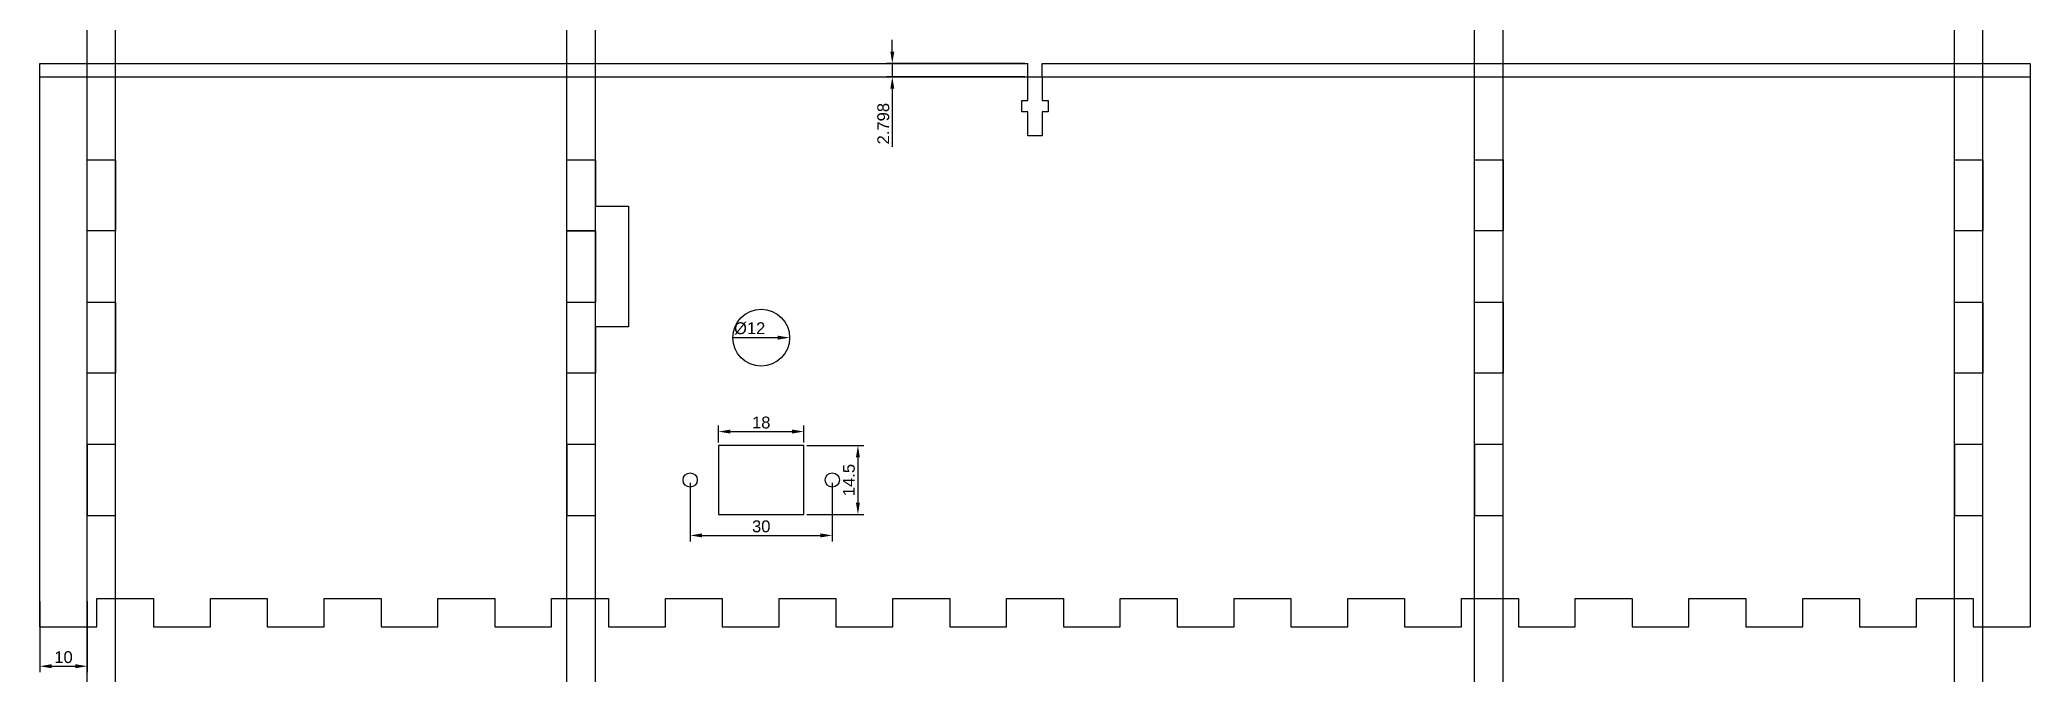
# Model space of a CAD drawing. Header units: millimetres. Extents: x -118 to 1034, y -150 to 646.
# Drawn here: x 435.5 to 855.5, y 219.8 to 353.1 of the extents above; entities that cross this region are included whole.
import ezdxf

# ---------------------------------------------------------------- set-up
doc = ezdxf.new("R2010")
doc.units = ezdxf.units.MM
doc.layers.add('Holes', color=1, linetype='Continuous', plot=False)
doc.layers.add('TabGuides', color=3, linetype='Continuous')
doc.layers.add('text', color=5, linetype='Continuous')
doc.styles.get("Standard").update_dxf_attribs({"font": 'arial.ttf'})
doc.dimstyles.new('ISO-25', dxfattribs={"dimtxt": 2.5, "dimasz": 2.5, "dimexe": 1.25, "dimexo": 0.625, "dimtad": 1, "dimdec": 3, "dimdsep": 46, "dimtxsty": 'Standard', "dimcen": 2.5, "dimadec": 0, "dimazin": 0, "dimtfac": 1, "dimtmove": 0, "dimatfit": 3, "dimfxl": 1, "dimarcsym": 0})

msp = doc.modelspace()

# ---------------------------------------------------------------- blocks, each defined once
blk = doc.blocks.new('M3 Bolt Nut Slot')
for p, q in [((-12.4, -3), (-12.4, 0)), ((-12.4, 0), (-7.4, 0)), ((-7.4, 0), (-7.4, 1.25)), ((-7.4, 1.25), (-5, 1.25)), ((-5, 1.25), (-5, 0)), ((-5, 0), (0, 0)), ((-7.4, -3), (-12.4, -3)), ((-7.4, -4.25), (-7.4, -3)), ((0, -3), (-5, -3)), ((-5, -3), (-5, -4.25)), ((-5, -4.25), (-7.4, -4.25))]:
    blk.add_line(p, q)
blk = doc.blocks.new('*D240')
at = {"layer": 'TabGuides', "color": 0, "lineweight": -2}
for p, q in [((435.51, 234.72), (435.51, 219.82)), ((445.51, 234.72), (445.51, 219.82)), ((438.01, 221.07), (443.01, 221.07))]:
    blk.add_line(p, q, dxfattribs=at)
at = {"layer": 'TabGuides', "color": 0}
for points in [[(438.01, 221.49), (438.01, 220.65), (435.51, 221.07)], [(443.01, 220.65), (443.01, 221.49), (445.51, 221.07)]]:
    blk.add_solid(points, dxfattribs=at)
at = {"layer": 'TabGuides', "color": 0, "insert": (440.51, 222.97), "char_height": 2.5, "attachment_point": 5}
blk.add_mtext('10', dxfattribs=at)
blk = doc.blocks.new('*D242')
at = {"layer": 'TabGuides', "color": 0, "lineweight": -2}
for p, q in [((578.74, 268.2), (578.74, 271.78)), ((581.24, 270.53), (594.24, 270.53)), ((596.74, 268.2), (596.74, 271.78))]:
    blk.add_line(p, q, dxfattribs=at)
at = {"layer": 'TabGuides', "color": 0}
for points in [[(581.24, 270.95), (581.24, 270.11), (578.74, 270.53)], [(594.24, 270.11), (594.24, 270.95), (596.74, 270.53)]]:
    blk.add_solid(points, dxfattribs=at)
at = {"layer": 'TabGuides', "color": 0, "insert": (587.74, 272.43), "char_height": 2.5, "attachment_point": 5}
blk.add_mtext('18', dxfattribs=at)
blk = doc.blocks.new('*D243')
at = {"layer": 'TabGuides', "color": 0, "lineweight": -2}
for p, q in [((597.36, 267.57), (609.39, 267.57)), ((608.14, 265.07), (608.14, 255.57)), ((597.36, 253.07), (609.39, 253.07))]:
    blk.add_line(p, q, dxfattribs=at)
at = {"layer": 'TabGuides', "color": 0}
for points in [[(608.56, 265.07), (607.72, 265.07), (608.14, 267.57)], [(607.72, 255.57), (608.56, 255.57), (608.14, 253.07)]]:
    blk.add_solid(points, dxfattribs=at)
at = {"layer": 'TabGuides', "color": 0, "insert": (606.24, 260.32), "char_height": 2.5, "attachment_point": 5, "rotation": 90}
blk.add_mtext('14.5', dxfattribs=at)
blk = doc.blocks.new('*D244')
at = {"layer": 'TabGuides', "color": 0, "lineweight": -2}
for p, q in [((572.74, 259.7), (572.74, 247.39)), ((602.74, 259.7), (602.74, 247.39)), ((575.24, 248.64), (600.24, 248.64))]:
    blk.add_line(p, q, dxfattribs=at)
at = {"layer": 'TabGuides', "color": 0}
for points in [[(575.24, 249.06), (575.24, 248.22), (572.74, 248.64)], [(600.24, 248.22), (600.24, 249.06), (602.74, 248.64)]]:
    blk.add_solid(points, dxfattribs=at)
at = {"layer": 'TabGuides', "color": 0, "insert": (587.74, 250.54), "char_height": 2.5, "attachment_point": 5}
blk.add_mtext('30', dxfattribs=at)
blk = doc.blocks.new('*D245')
at = {"layer": 'TabGuides', "color": 0, "lineweight": -2}
blk.add_line((591.24, 290.32), (581.87, 290.32), dxfattribs=at)
at = {"layer": 'TabGuides', "color": 0}
blk.add_solid([(591.24, 289.91), (591.24, 290.74), (593.74, 290.32)], dxfattribs=at)
at = {"layer": 'TabGuides', "color": 0, "insert": (585.3, 292.27), "char_height": 2.5, "attachment_point": 5}
blk.add_mtext('%%c12', dxfattribs=at)
blk = doc.blocks.new('*D248')
at = {"layer": 'TabGuides', "color": 0, "lineweight": -2}
for p, q in [((615.4, 350.6), (615.4, 353.1)), ((643.38, 348.1), (614.15, 348.1)), ((643.38, 345.3), (614.15, 345.3)), ((615.4, 348.1), (615.4, 345.3)), ((615.4, 342.8), (615.4, 330.55))]:
    blk.add_line(p, q, dxfattribs=at)
at = {"layer": 'TabGuides', "color": 0}
for points in [[(614.98, 350.6), (615.81, 350.6), (615.4, 348.1)], [(615.81, 342.8), (614.98, 342.8), (615.4, 345.3)]]:
    blk.add_solid(points, dxfattribs=at)
at = {"layer": 'TabGuides', "color": 0, "insert": (613.5, 335.43), "char_height": 2.5, "attachment_point": 5, "rotation": 90}
blk.add_mtext('2.798', dxfattribs=at)
blk = doc.blocks.new('*D249')
at = {"layer": 'TabGuides', "color": 0, "lineweight": -2}
for p, q in [((435.51, 234.72), (435.51, 219.82)), ((445.51, 234.72), (445.51, 219.82)), ((438.01, 221.07), (443.01, 221.07))]:
    blk.add_line(p, q, dxfattribs=at)
at = {"layer": 'TabGuides', "color": 0}
for points in [[(438.01, 221.49), (438.01, 220.65), (435.51, 221.07)], [(443.01, 220.65), (443.01, 221.49), (445.51, 221.07)]]:
    blk.add_solid(points, dxfattribs=at)
at = {"layer": 'TabGuides', "color": 0, "insert": (440.51, 222.97), "char_height": 2.5, "attachment_point": 5}
blk.add_mtext('10', dxfattribs=at)
blk = doc.blocks.new('*D250')
at = {"layer": 'TabGuides', "color": 0, "lineweight": -2}
for p, q in [((578.74, 268.2), (578.74, 271.78)), ((581.24, 270.53), (594.24, 270.53)), ((596.74, 268.2), (596.74, 271.78))]:
    blk.add_line(p, q, dxfattribs=at)
at = {"layer": 'TabGuides', "color": 0}
for points in [[(581.24, 270.95), (581.24, 270.11), (578.74, 270.53)], [(594.24, 270.11), (594.24, 270.95), (596.74, 270.53)]]:
    blk.add_solid(points, dxfattribs=at)
at = {"layer": 'TabGuides', "color": 0, "insert": (587.74, 272.43), "char_height": 2.5, "attachment_point": 5}
blk.add_mtext('18', dxfattribs=at)
blk = doc.blocks.new('*D251')
at = {"layer": 'TabGuides', "color": 0, "lineweight": -2}
for p, q in [((597.36, 267.57), (609.39, 267.57)), ((608.14, 265.07), (608.14, 255.57)), ((597.36, 253.07), (609.39, 253.07))]:
    blk.add_line(p, q, dxfattribs=at)
at = {"layer": 'TabGuides', "color": 0}
for points in [[(608.56, 265.07), (607.72, 265.07), (608.14, 267.57)], [(607.72, 255.57), (608.56, 255.57), (608.14, 253.07)]]:
    blk.add_solid(points, dxfattribs=at)
at = {"layer": 'TabGuides', "color": 0, "insert": (606.24, 260.32), "char_height": 2.5, "attachment_point": 5, "rotation": 90}
blk.add_mtext('14.5', dxfattribs=at)
blk = doc.blocks.new('*D252')
at = {"layer": 'TabGuides', "color": 0, "lineweight": -2}
for p, q in [((572.74, 259.7), (572.74, 247.39)), ((602.74, 259.7), (602.74, 247.39)), ((575.24, 248.64), (600.24, 248.64))]:
    blk.add_line(p, q, dxfattribs=at)
at = {"layer": 'TabGuides', "color": 0}
for points in [[(575.24, 249.06), (575.24, 248.22), (572.74, 248.64)], [(600.24, 248.22), (600.24, 249.06), (602.74, 248.64)]]:
    blk.add_solid(points, dxfattribs=at)
at = {"layer": 'TabGuides', "color": 0, "insert": (587.74, 250.54), "char_height": 2.5, "attachment_point": 5}
blk.add_mtext('30', dxfattribs=at)
blk = doc.blocks.new('*D253')
at = {"layer": 'TabGuides', "color": 0, "lineweight": -2}
blk.add_line((591.24, 290.32), (581.87, 290.32), dxfattribs=at)
at = {"layer": 'TabGuides', "color": 0}
blk.add_solid([(591.24, 289.91), (591.24, 290.74), (593.74, 290.32)], dxfattribs=at)
at = {"layer": 'TabGuides', "color": 0, "insert": (585.3, 292.27), "char_height": 2.5, "attachment_point": 5}
blk.add_mtext('%%c12', dxfattribs=at)
blk = doc.blocks.new('*D254')
at = {"layer": 'TabGuides', "color": 0, "lineweight": -2}
for p, q in [((615.4, 350.6), (615.4, 353.1)), ((643.38, 348.1), (614.15, 348.1)), ((643.38, 345.3), (614.15, 345.3)), ((615.4, 348.1), (615.4, 345.3)), ((615.4, 342.8), (615.4, 330.55))]:
    blk.add_line(p, q, dxfattribs=at)
at = {"layer": 'TabGuides', "color": 0}
for points in [[(614.98, 350.6), (615.81, 350.6), (615.4, 348.1)], [(615.81, 342.8), (614.98, 342.8), (615.4, 345.3)]]:
    blk.add_solid(points, dxfattribs=at)
at = {"layer": 'TabGuides', "color": 0, "insert": (613.5, 335.43), "char_height": 2.5, "attachment_point": 5, "rotation": 90}
blk.add_mtext('2.798', dxfattribs=at)
blk = doc.blocks.new('*D255')
at = {"layer": 'TabGuides', "color": 0, "lineweight": -2}
for p, q in [((435.51, 234.72), (435.51, 219.82)), ((445.51, 234.72), (445.51, 219.82)), ((438.01, 221.07), (443.01, 221.07))]:
    blk.add_line(p, q, dxfattribs=at)
at = {"layer": 'TabGuides', "color": 0}
for points in [[(438.01, 221.49), (438.01, 220.65), (435.51, 221.07)], [(443.01, 220.65), (443.01, 221.49), (445.51, 221.07)]]:
    blk.add_solid(points, dxfattribs=at)
at = {"layer": 'TabGuides', "color": 0, "insert": (440.51, 222.97), "char_height": 2.5, "attachment_point": 5}
blk.add_mtext('10', dxfattribs=at)
blk = doc.blocks.new('*D256')
at = {"layer": 'TabGuides', "color": 0, "lineweight": -2}
for p, q in [((578.74, 268.2), (578.74, 271.78)), ((581.24, 270.53), (594.24, 270.53)), ((596.74, 268.2), (596.74, 271.78))]:
    blk.add_line(p, q, dxfattribs=at)
at = {"layer": 'TabGuides', "color": 0}
for points in [[(581.24, 270.95), (581.24, 270.11), (578.74, 270.53)], [(594.24, 270.11), (594.24, 270.95), (596.74, 270.53)]]:
    blk.add_solid(points, dxfattribs=at)
at = {"layer": 'TabGuides', "color": 0, "insert": (587.74, 272.43), "char_height": 2.5, "attachment_point": 5}
blk.add_mtext('18', dxfattribs=at)
blk = doc.blocks.new('*D257')
at = {"layer": 'TabGuides', "color": 0, "lineweight": -2}
for p, q in [((597.36, 267.57), (609.39, 267.57)), ((608.14, 265.07), (608.14, 255.57)), ((597.36, 253.07), (609.39, 253.07))]:
    blk.add_line(p, q, dxfattribs=at)
at = {"layer": 'TabGuides', "color": 0}
for points in [[(608.56, 265.07), (607.72, 265.07), (608.14, 267.57)], [(607.72, 255.57), (608.56, 255.57), (608.14, 253.07)]]:
    blk.add_solid(points, dxfattribs=at)
at = {"layer": 'TabGuides', "color": 0, "insert": (606.24, 260.32), "char_height": 2.5, "attachment_point": 5, "rotation": 90}
blk.add_mtext('14.5', dxfattribs=at)
blk = doc.blocks.new('*D258')
at = {"layer": 'TabGuides', "color": 0, "lineweight": -2}
for p, q in [((572.74, 259.7), (572.74, 247.39)), ((602.74, 259.7), (602.74, 247.39)), ((575.24, 248.64), (600.24, 248.64))]:
    blk.add_line(p, q, dxfattribs=at)
at = {"layer": 'TabGuides', "color": 0}
for points in [[(575.24, 249.06), (575.24, 248.22), (572.74, 248.64)], [(600.24, 248.22), (600.24, 249.06), (602.74, 248.64)]]:
    blk.add_solid(points, dxfattribs=at)
at = {"layer": 'TabGuides', "color": 0, "insert": (587.74, 250.54), "char_height": 2.5, "attachment_point": 5}
blk.add_mtext('30', dxfattribs=at)
blk = doc.blocks.new('*D259')
at = {"layer": 'TabGuides', "color": 0, "lineweight": -2}
blk.add_line((591.24, 290.32), (581.87, 290.32), dxfattribs=at)
at = {"layer": 'TabGuides', "color": 0}
blk.add_solid([(591.24, 289.91), (591.24, 290.74), (593.74, 290.32)], dxfattribs=at)
at = {"layer": 'TabGuides', "color": 0, "insert": (585.3, 292.27), "char_height": 2.5, "attachment_point": 5}
blk.add_mtext('%%c12', dxfattribs=at)
blk = doc.blocks.new('*D260')
at = {"layer": 'TabGuides', "color": 0, "lineweight": -2}
for p, q in [((615.4, 350.6), (615.4, 353.1)), ((643.38, 348.1), (614.15, 348.1)), ((643.38, 345.3), (614.15, 345.3)), ((615.4, 348.1), (615.4, 345.3)), ((615.4, 342.8), (615.4, 330.55))]:
    blk.add_line(p, q, dxfattribs=at)
at = {"layer": 'TabGuides', "color": 0}
for points in [[(614.98, 350.6), (615.81, 350.6), (615.4, 348.1)], [(615.81, 342.8), (614.98, 342.8), (615.4, 345.3)]]:
    blk.add_solid(points, dxfattribs=at)
at = {"layer": 'TabGuides', "color": 0, "insert": (613.5, 335.43), "char_height": 2.5, "attachment_point": 5, "rotation": 90}
blk.add_mtext('2.798', dxfattribs=at)
blk = doc.blocks.new('*D261')
at = {"layer": 'TabGuides', "color": 0, "lineweight": -2}
for p, q in [((435.51, 234.72), (435.51, 219.82)), ((445.51, 234.72), (445.51, 219.82)), ((438.01, 221.07), (443.01, 221.07))]:
    blk.add_line(p, q, dxfattribs=at)
at = {"layer": 'TabGuides', "color": 0}
for points in [[(438.01, 221.49), (438.01, 220.65), (435.51, 221.07)], [(443.01, 220.65), (443.01, 221.49), (445.51, 221.07)]]:
    blk.add_solid(points, dxfattribs=at)
at = {"layer": 'TabGuides', "color": 0, "insert": (440.51, 222.97), "char_height": 2.5, "attachment_point": 5}
blk.add_mtext('10', dxfattribs=at)
blk = doc.blocks.new('*D262')
at = {"layer": 'TabGuides', "color": 0, "lineweight": -2}
for p, q in [((578.74, 268.2), (578.74, 271.78)), ((581.24, 270.53), (594.24, 270.53)), ((596.74, 268.2), (596.74, 271.78))]:
    blk.add_line(p, q, dxfattribs=at)
at = {"layer": 'TabGuides', "color": 0}
for points in [[(581.24, 270.95), (581.24, 270.11), (578.74, 270.53)], [(594.24, 270.11), (594.24, 270.95), (596.74, 270.53)]]:
    blk.add_solid(points, dxfattribs=at)
at = {"layer": 'TabGuides', "color": 0, "insert": (587.74, 272.43), "char_height": 2.5, "attachment_point": 5}
blk.add_mtext('18', dxfattribs=at)
blk = doc.blocks.new('*D263')
at = {"layer": 'TabGuides', "color": 0, "lineweight": -2}
for p, q in [((597.36, 267.57), (609.39, 267.57)), ((608.14, 265.07), (608.14, 255.57)), ((597.36, 253.07), (609.39, 253.07))]:
    blk.add_line(p, q, dxfattribs=at)
at = {"layer": 'TabGuides', "color": 0}
for points in [[(608.56, 265.07), (607.72, 265.07), (608.14, 267.57)], [(607.72, 255.57), (608.56, 255.57), (608.14, 253.07)]]:
    blk.add_solid(points, dxfattribs=at)
at = {"layer": 'TabGuides', "color": 0, "insert": (606.24, 260.32), "char_height": 2.5, "attachment_point": 5, "rotation": 90}
blk.add_mtext('14.5', dxfattribs=at)
blk = doc.blocks.new('*D264')
at = {"layer": 'TabGuides', "color": 0, "lineweight": -2}
for p, q in [((572.74, 259.7), (572.74, 247.39)), ((602.74, 259.7), (602.74, 247.39)), ((575.24, 248.64), (600.24, 248.64))]:
    blk.add_line(p, q, dxfattribs=at)
at = {"layer": 'TabGuides', "color": 0}
for points in [[(575.24, 249.06), (575.24, 248.22), (572.74, 248.64)], [(600.24, 248.22), (600.24, 249.06), (602.74, 248.64)]]:
    blk.add_solid(points, dxfattribs=at)
at = {"layer": 'TabGuides', "color": 0, "insert": (587.74, 250.54), "char_height": 2.5, "attachment_point": 5}
blk.add_mtext('30', dxfattribs=at)
blk = doc.blocks.new('*D265')
at = {"layer": 'TabGuides', "color": 0, "lineweight": -2}
blk.add_line((591.24, 290.32), (581.87, 290.32), dxfattribs=at)
at = {"layer": 'TabGuides', "color": 0}
blk.add_solid([(591.24, 289.91), (591.24, 290.74), (593.74, 290.32)], dxfattribs=at)
at = {"layer": 'TabGuides', "color": 0, "insert": (585.3, 292.27), "char_height": 2.5, "attachment_point": 5}
blk.add_mtext('%%c12', dxfattribs=at)
blk = doc.blocks.new('*D266')
at = {"layer": 'TabGuides', "color": 0, "lineweight": -2}
for p, q in [((615.4, 350.6), (615.4, 353.1)), ((643.38, 348.1), (614.15, 348.1)), ((643.38, 345.3), (614.15, 345.3)), ((615.4, 348.1), (615.4, 345.3)), ((615.4, 342.8), (615.4, 330.55))]:
    blk.add_line(p, q, dxfattribs=at)
at = {"layer": 'TabGuides', "color": 0}
for points in [[(614.98, 350.6), (615.81, 350.6), (615.4, 348.1)], [(615.81, 342.8), (614.98, 342.8), (615.4, 345.3)]]:
    blk.add_solid(points, dxfattribs=at)
at = {"layer": 'TabGuides', "color": 0, "insert": (613.5, 335.43), "char_height": 2.5, "attachment_point": 5, "rotation": 90}
blk.add_mtext('2.798', dxfattribs=at)
blk = doc.blocks.new('*D267')
at = {"layer": 'TabGuides', "color": 0, "lineweight": -2}
for p, q in [((435.51, 234.72), (435.51, 219.82)), ((445.51, 234.72), (445.51, 219.82)), ((438.01, 221.07), (443.01, 221.07))]:
    blk.add_line(p, q, dxfattribs=at)
at = {"layer": 'TabGuides', "color": 0}
for points in [[(438.01, 221.49), (438.01, 220.65), (435.51, 221.07)], [(443.01, 220.65), (443.01, 221.49), (445.51, 221.07)]]:
    blk.add_solid(points, dxfattribs=at)
at = {"layer": 'TabGuides', "color": 0, "insert": (440.51, 222.97), "char_height": 2.5, "attachment_point": 5}
blk.add_mtext('10', dxfattribs=at)
blk = doc.blocks.new('*D268')
at = {"layer": 'TabGuides', "color": 0, "lineweight": -2}
for p, q in [((578.74, 268.2), (578.74, 271.78)), ((581.24, 270.53), (594.24, 270.53)), ((596.74, 268.2), (596.74, 271.78))]:
    blk.add_line(p, q, dxfattribs=at)
at = {"layer": 'TabGuides', "color": 0}
for points in [[(581.24, 270.95), (581.24, 270.11), (578.74, 270.53)], [(594.24, 270.11), (594.24, 270.95), (596.74, 270.53)]]:
    blk.add_solid(points, dxfattribs=at)
at = {"layer": 'TabGuides', "color": 0, "insert": (587.74, 272.43), "char_height": 2.5, "attachment_point": 5}
blk.add_mtext('18', dxfattribs=at)
blk = doc.blocks.new('*D269')
at = {"layer": 'TabGuides', "color": 0, "lineweight": -2}
for p, q in [((597.36, 267.57), (609.39, 267.57)), ((608.14, 265.07), (608.14, 255.57)), ((597.36, 253.07), (609.39, 253.07))]:
    blk.add_line(p, q, dxfattribs=at)
at = {"layer": 'TabGuides', "color": 0}
for points in [[(608.56, 265.07), (607.72, 265.07), (608.14, 267.57)], [(607.72, 255.57), (608.56, 255.57), (608.14, 253.07)]]:
    blk.add_solid(points, dxfattribs=at)
at = {"layer": 'TabGuides', "color": 0, "insert": (606.24, 260.32), "char_height": 2.5, "attachment_point": 5, "rotation": 90}
blk.add_mtext('14.5', dxfattribs=at)
blk = doc.blocks.new('*D270')
at = {"layer": 'TabGuides', "color": 0, "lineweight": -2}
for p, q in [((572.74, 259.7), (572.74, 247.39)), ((602.74, 259.7), (602.74, 247.39)), ((575.24, 248.64), (600.24, 248.64))]:
    blk.add_line(p, q, dxfattribs=at)
at = {"layer": 'TabGuides', "color": 0}
for points in [[(575.24, 249.06), (575.24, 248.22), (572.74, 248.64)], [(600.24, 248.22), (600.24, 249.06), (602.74, 248.64)]]:
    blk.add_solid(points, dxfattribs=at)
at = {"layer": 'TabGuides', "color": 0, "insert": (587.74, 250.54), "char_height": 2.5, "attachment_point": 5}
blk.add_mtext('30', dxfattribs=at)
blk = doc.blocks.new('*D271')
at = {"layer": 'TabGuides', "color": 0, "lineweight": -2}
blk.add_line((591.24, 290.32), (581.87, 290.32), dxfattribs=at)
at = {"layer": 'TabGuides', "color": 0}
blk.add_solid([(591.24, 289.91), (591.24, 290.74), (593.74, 290.32)], dxfattribs=at)
at = {"layer": 'TabGuides', "color": 0, "insert": (585.3, 292.27), "char_height": 2.5, "attachment_point": 5}
blk.add_mtext('%%c12', dxfattribs=at)
blk = doc.blocks.new('*D272')
at = {"layer": 'TabGuides', "color": 0, "lineweight": -2}
for p, q in [((615.4, 350.6), (615.4, 353.1)), ((643.38, 348.1), (614.15, 348.1)), ((643.38, 345.3), (614.15, 345.3)), ((615.4, 348.1), (615.4, 345.3)), ((615.4, 342.8), (615.4, 330.55))]:
    blk.add_line(p, q, dxfattribs=at)
at = {"layer": 'TabGuides', "color": 0}
for points in [[(614.98, 350.6), (615.81, 350.6), (615.4, 348.1)], [(615.81, 342.8), (614.98, 342.8), (615.4, 345.3)]]:
    blk.add_solid(points, dxfattribs=at)
at = {"layer": 'TabGuides', "color": 0, "insert": (613.5, 335.43), "char_height": 2.5, "attachment_point": 5, "rotation": 90}
blk.add_mtext('2.798', dxfattribs=at)
blk = doc.blocks.new('*D273')
at = {"layer": 'TabGuides', "color": 0, "lineweight": -2}
for p, q in [((435.51, 234.72), (435.51, 219.82)), ((445.51, 234.72), (445.51, 219.82)), ((438.01, 221.07), (443.01, 221.07))]:
    blk.add_line(p, q, dxfattribs=at)
at = {"layer": 'TabGuides', "color": 0}
for points in [[(438.01, 221.49), (438.01, 220.65), (435.51, 221.07)], [(443.01, 220.65), (443.01, 221.49), (445.51, 221.07)]]:
    blk.add_solid(points, dxfattribs=at)
at = {"layer": 'TabGuides', "color": 0, "insert": (440.51, 222.97), "char_height": 2.5, "attachment_point": 5}
blk.add_mtext('10', dxfattribs=at)
blk = doc.blocks.new('*D274')
at = {"layer": 'TabGuides', "color": 0, "lineweight": -2}
for p, q in [((578.74, 268.2), (578.74, 271.78)), ((581.24, 270.53), (594.24, 270.53)), ((596.74, 268.2), (596.74, 271.78))]:
    blk.add_line(p, q, dxfattribs=at)
at = {"layer": 'TabGuides', "color": 0}
for points in [[(581.24, 270.95), (581.24, 270.11), (578.74, 270.53)], [(594.24, 270.11), (594.24, 270.95), (596.74, 270.53)]]:
    blk.add_solid(points, dxfattribs=at)
at = {"layer": 'TabGuides', "color": 0, "insert": (587.74, 272.43), "char_height": 2.5, "attachment_point": 5}
blk.add_mtext('18', dxfattribs=at)
blk = doc.blocks.new('*D275')
at = {"layer": 'TabGuides', "color": 0, "lineweight": -2}
for p, q in [((597.36, 267.57), (609.39, 267.57)), ((608.14, 265.07), (608.14, 255.57)), ((597.36, 253.07), (609.39, 253.07))]:
    blk.add_line(p, q, dxfattribs=at)
at = {"layer": 'TabGuides', "color": 0}
for points in [[(608.56, 265.07), (607.72, 265.07), (608.14, 267.57)], [(607.72, 255.57), (608.56, 255.57), (608.14, 253.07)]]:
    blk.add_solid(points, dxfattribs=at)
at = {"layer": 'TabGuides', "color": 0, "insert": (606.24, 260.32), "char_height": 2.5, "attachment_point": 5, "rotation": 90}
blk.add_mtext('14.5', dxfattribs=at)
blk = doc.blocks.new('*D276')
at = {"layer": 'TabGuides', "color": 0, "lineweight": -2}
for p, q in [((572.74, 259.7), (572.74, 247.39)), ((602.74, 259.7), (602.74, 247.39)), ((575.24, 248.64), (600.24, 248.64))]:
    blk.add_line(p, q, dxfattribs=at)
at = {"layer": 'TabGuides', "color": 0}
for points in [[(575.24, 249.06), (575.24, 248.22), (572.74, 248.64)], [(600.24, 248.22), (600.24, 249.06), (602.74, 248.64)]]:
    blk.add_solid(points, dxfattribs=at)
at = {"layer": 'TabGuides', "color": 0, "insert": (587.74, 250.54), "char_height": 2.5, "attachment_point": 5}
blk.add_mtext('30', dxfattribs=at)
blk = doc.blocks.new('*D277')
at = {"layer": 'TabGuides', "color": 0, "lineweight": -2}
blk.add_line((591.24, 290.32), (581.87, 290.32), dxfattribs=at)
at = {"layer": 'TabGuides', "color": 0}
blk.add_solid([(591.24, 289.91), (591.24, 290.74), (593.74, 290.32)], dxfattribs=at)
at = {"layer": 'TabGuides', "color": 0, "insert": (585.3, 292.27), "char_height": 2.5, "attachment_point": 5}
blk.add_mtext('%%c12', dxfattribs=at)
blk = doc.blocks.new('*D278')
at = {"layer": 'TabGuides', "color": 0, "lineweight": -2}
for p, q in [((615.4, 350.6), (615.4, 353.1)), ((643.38, 348.1), (614.15, 348.1)), ((643.38, 345.3), (614.15, 345.3)), ((615.4, 348.1), (615.4, 345.3)), ((615.4, 342.8), (615.4, 330.55))]:
    blk.add_line(p, q, dxfattribs=at)
at = {"layer": 'TabGuides', "color": 0}
for points in [[(614.98, 350.6), (615.81, 350.6), (615.4, 348.1)], [(615.81, 342.8), (614.98, 342.8), (615.4, 345.3)]]:
    blk.add_solid(points, dxfattribs=at)
at = {"layer": 'TabGuides', "color": 0, "insert": (613.5, 335.43), "char_height": 2.5, "attachment_point": 5, "rotation": 90}
blk.add_mtext('2.798', dxfattribs=at)
blk = doc.blocks.new('*D279')
at = {"layer": 'TabGuides', "color": 0, "lineweight": -2}
for p, q in [((435.51, 234.72), (435.51, 219.82)), ((445.51, 234.72), (445.51, 219.82)), ((438.01, 221.07), (443.01, 221.07))]:
    blk.add_line(p, q, dxfattribs=at)
at = {"layer": 'TabGuides', "color": 0}
for points in [[(438.01, 221.49), (438.01, 220.65), (435.51, 221.07)], [(443.01, 220.65), (443.01, 221.49), (445.51, 221.07)]]:
    blk.add_solid(points, dxfattribs=at)
at = {"layer": 'TabGuides', "color": 0, "insert": (440.51, 222.97), "char_height": 2.5, "attachment_point": 5}
blk.add_mtext('10', dxfattribs=at)
blk = doc.blocks.new('*D280')
at = {"layer": 'TabGuides', "color": 0, "lineweight": -2}
for p, q in [((578.74, 268.2), (578.74, 271.78)), ((581.24, 270.53), (594.24, 270.53)), ((596.74, 268.2), (596.74, 271.78))]:
    blk.add_line(p, q, dxfattribs=at)
at = {"layer": 'TabGuides', "color": 0}
for points in [[(581.24, 270.95), (581.24, 270.11), (578.74, 270.53)], [(594.24, 270.11), (594.24, 270.95), (596.74, 270.53)]]:
    blk.add_solid(points, dxfattribs=at)
at = {"layer": 'TabGuides', "color": 0, "insert": (587.74, 272.43), "char_height": 2.5, "attachment_point": 5}
blk.add_mtext('18', dxfattribs=at)
blk = doc.blocks.new('*D281')
at = {"layer": 'TabGuides', "color": 0, "lineweight": -2}
for p, q in [((597.36, 267.57), (609.39, 267.57)), ((608.14, 265.07), (608.14, 255.57)), ((597.36, 253.07), (609.39, 253.07))]:
    blk.add_line(p, q, dxfattribs=at)
at = {"layer": 'TabGuides', "color": 0}
for points in [[(608.56, 265.07), (607.72, 265.07), (608.14, 267.57)], [(607.72, 255.57), (608.56, 255.57), (608.14, 253.07)]]:
    blk.add_solid(points, dxfattribs=at)
at = {"layer": 'TabGuides', "color": 0, "insert": (606.24, 260.32), "char_height": 2.5, "attachment_point": 5, "rotation": 90}
blk.add_mtext('14.5', dxfattribs=at)
blk = doc.blocks.new('*D282')
at = {"layer": 'TabGuides', "color": 0, "lineweight": -2}
for p, q in [((572.74, 259.7), (572.74, 247.39)), ((602.74, 259.7), (602.74, 247.39)), ((575.24, 248.64), (600.24, 248.64))]:
    blk.add_line(p, q, dxfattribs=at)
at = {"layer": 'TabGuides', "color": 0}
for points in [[(575.24, 249.06), (575.24, 248.22), (572.74, 248.64)], [(600.24, 248.22), (600.24, 249.06), (602.74, 248.64)]]:
    blk.add_solid(points, dxfattribs=at)
at = {"layer": 'TabGuides', "color": 0, "insert": (587.74, 250.54), "char_height": 2.5, "attachment_point": 5}
blk.add_mtext('30', dxfattribs=at)
blk = doc.blocks.new('*D283')
at = {"layer": 'TabGuides', "color": 0, "lineweight": -2}
blk.add_line((591.24, 290.32), (581.87, 290.32), dxfattribs=at)
at = {"layer": 'TabGuides', "color": 0}
blk.add_solid([(591.24, 289.91), (591.24, 290.74), (593.74, 290.32)], dxfattribs=at)
at = {"layer": 'TabGuides', "color": 0, "insert": (585.3, 292.27), "char_height": 2.5, "attachment_point": 5}
blk.add_mtext('%%c12', dxfattribs=at)
blk = doc.blocks.new('*D284')
at = {"layer": 'TabGuides', "color": 0, "lineweight": -2}
for p, q in [((615.4, 350.6), (615.4, 353.1)), ((643.38, 348.1), (614.15, 348.1)), ((643.38, 345.3), (614.15, 345.3)), ((615.4, 348.1), (615.4, 345.3)), ((615.4, 342.8), (615.4, 330.55))]:
    blk.add_line(p, q, dxfattribs=at)
at = {"layer": 'TabGuides', "color": 0}
for points in [[(614.98, 350.6), (615.81, 350.6), (615.4, 348.1)], [(615.81, 342.8), (614.98, 342.8), (615.4, 345.3)]]:
    blk.add_solid(points, dxfattribs=at)
at = {"layer": 'TabGuides', "color": 0, "insert": (613.5, 335.43), "char_height": 2.5, "attachment_point": 5, "rotation": 90}
blk.add_mtext('2.798', dxfattribs=at)
blk = doc.blocks.new('*D285')
at = {"layer": 'TabGuides', "color": 0, "lineweight": -2}
for p, q in [((435.51, 234.72), (435.51, 219.82)), ((445.51, 234.72), (445.51, 219.82)), ((438.01, 221.07), (443.01, 221.07))]:
    blk.add_line(p, q, dxfattribs=at)
at = {"layer": 'TabGuides', "color": 0}
for points in [[(438.01, 221.49), (438.01, 220.65), (435.51, 221.07)], [(443.01, 220.65), (443.01, 221.49), (445.51, 221.07)]]:
    blk.add_solid(points, dxfattribs=at)
at = {"layer": 'TabGuides', "color": 0, "insert": (440.51, 222.97), "char_height": 2.5, "attachment_point": 5}
blk.add_mtext('10', dxfattribs=at)
blk = doc.blocks.new('*D286')
at = {"layer": 'TabGuides', "color": 0, "lineweight": -2}
for p, q in [((578.74, 268.2), (578.74, 271.78)), ((581.24, 270.53), (594.24, 270.53)), ((596.74, 268.2), (596.74, 271.78))]:
    blk.add_line(p, q, dxfattribs=at)
at = {"layer": 'TabGuides', "color": 0}
for points in [[(581.24, 270.95), (581.24, 270.11), (578.74, 270.53)], [(594.24, 270.11), (594.24, 270.95), (596.74, 270.53)]]:
    blk.add_solid(points, dxfattribs=at)
at = {"layer": 'TabGuides', "color": 0, "insert": (587.74, 272.43), "char_height": 2.5, "attachment_point": 5}
blk.add_mtext('18', dxfattribs=at)
blk = doc.blocks.new('*D287')
at = {"layer": 'TabGuides', "color": 0, "lineweight": -2}
for p, q in [((597.36, 267.57), (609.39, 267.57)), ((608.14, 265.07), (608.14, 255.57)), ((597.36, 253.07), (609.39, 253.07))]:
    blk.add_line(p, q, dxfattribs=at)
at = {"layer": 'TabGuides', "color": 0}
for points in [[(608.56, 265.07), (607.72, 265.07), (608.14, 267.57)], [(607.72, 255.57), (608.56, 255.57), (608.14, 253.07)]]:
    blk.add_solid(points, dxfattribs=at)
at = {"layer": 'TabGuides', "color": 0, "insert": (606.24, 260.32), "char_height": 2.5, "attachment_point": 5, "rotation": 90}
blk.add_mtext('14.5', dxfattribs=at)
blk = doc.blocks.new('*D288')
at = {"layer": 'TabGuides', "color": 0, "lineweight": -2}
for p, q in [((572.74, 259.7), (572.74, 247.39)), ((602.74, 259.7), (602.74, 247.39)), ((575.24, 248.64), (600.24, 248.64))]:
    blk.add_line(p, q, dxfattribs=at)
at = {"layer": 'TabGuides', "color": 0}
for points in [[(575.24, 249.06), (575.24, 248.22), (572.74, 248.64)], [(600.24, 248.22), (600.24, 249.06), (602.74, 248.64)]]:
    blk.add_solid(points, dxfattribs=at)
at = {"layer": 'TabGuides', "color": 0, "insert": (587.74, 250.54), "char_height": 2.5, "attachment_point": 5}
blk.add_mtext('30', dxfattribs=at)
blk = doc.blocks.new('*D289')
at = {"layer": 'TabGuides', "color": 0, "lineweight": -2}
blk.add_line((591.24, 290.32), (581.87, 290.32), dxfattribs=at)
at = {"layer": 'TabGuides', "color": 0}
blk.add_solid([(591.24, 289.91), (591.24, 290.74), (593.74, 290.32)], dxfattribs=at)
at = {"layer": 'TabGuides', "color": 0, "insert": (585.3, 292.27), "char_height": 2.5, "attachment_point": 5}
blk.add_mtext('%%c12', dxfattribs=at)
blk = doc.blocks.new('*D290')
at = {"layer": 'TabGuides', "color": 0, "lineweight": -2}
for p, q in [((615.4, 350.6), (615.4, 353.1)), ((643.38, 348.1), (614.15, 348.1)), ((643.38, 345.3), (614.15, 345.3)), ((615.4, 348.1), (615.4, 345.3)), ((615.4, 342.8), (615.4, 330.55))]:
    blk.add_line(p, q, dxfattribs=at)
at = {"layer": 'TabGuides', "color": 0}
for points in [[(614.98, 350.6), (615.81, 350.6), (615.4, 348.1)], [(615.81, 342.8), (614.98, 342.8), (615.4, 345.3)]]:
    blk.add_solid(points, dxfattribs=at)
at = {"layer": 'TabGuides', "color": 0, "insert": (613.5, 335.43), "char_height": 2.5, "attachment_point": 5, "rotation": 90}
blk.add_mtext('2.798', dxfattribs=at)
blk = doc.blocks.new('*D291')
at = {"layer": 'TabGuides', "color": 0, "lineweight": -2}
for p, q in [((435.51, 234.72), (435.51, 219.82)), ((445.51, 234.72), (445.51, 219.82)), ((438.01, 221.07), (443.01, 221.07))]:
    blk.add_line(p, q, dxfattribs=at)
at = {"layer": 'TabGuides', "color": 0}
for points in [[(438.01, 221.49), (438.01, 220.65), (435.51, 221.07)], [(443.01, 220.65), (443.01, 221.49), (445.51, 221.07)]]:
    blk.add_solid(points, dxfattribs=at)
at = {"layer": 'TabGuides', "color": 0, "insert": (440.51, 222.97), "char_height": 2.5, "attachment_point": 5}
blk.add_mtext('10', dxfattribs=at)
blk = doc.blocks.new('*D292')
at = {"layer": 'TabGuides', "color": 0, "lineweight": -2}
for p, q in [((578.74, 268.2), (578.74, 271.78)), ((581.24, 270.53), (594.24, 270.53)), ((596.74, 268.2), (596.74, 271.78))]:
    blk.add_line(p, q, dxfattribs=at)
at = {"layer": 'TabGuides', "color": 0}
for points in [[(581.24, 270.95), (581.24, 270.11), (578.74, 270.53)], [(594.24, 270.11), (594.24, 270.95), (596.74, 270.53)]]:
    blk.add_solid(points, dxfattribs=at)
at = {"layer": 'TabGuides', "color": 0, "insert": (587.74, 272.43), "char_height": 2.5, "attachment_point": 5}
blk.add_mtext('18', dxfattribs=at)
blk = doc.blocks.new('*D293')
at = {"layer": 'TabGuides', "color": 0, "lineweight": -2}
for p, q in [((597.36, 267.57), (609.39, 267.57)), ((608.14, 265.07), (608.14, 255.57)), ((597.36, 253.07), (609.39, 253.07))]:
    blk.add_line(p, q, dxfattribs=at)
at = {"layer": 'TabGuides', "color": 0}
for points in [[(608.56, 265.07), (607.72, 265.07), (608.14, 267.57)], [(607.72, 255.57), (608.56, 255.57), (608.14, 253.07)]]:
    blk.add_solid(points, dxfattribs=at)
at = {"layer": 'TabGuides', "color": 0, "insert": (606.24, 260.32), "char_height": 2.5, "attachment_point": 5, "rotation": 90}
blk.add_mtext('14.5', dxfattribs=at)
blk = doc.blocks.new('*D294')
at = {"layer": 'TabGuides', "color": 0, "lineweight": -2}
for p, q in [((572.74, 259.7), (572.74, 247.39)), ((602.74, 259.7), (602.74, 247.39)), ((575.24, 248.64), (600.24, 248.64))]:
    blk.add_line(p, q, dxfattribs=at)
at = {"layer": 'TabGuides', "color": 0}
for points in [[(575.24, 249.06), (575.24, 248.22), (572.74, 248.64)], [(600.24, 248.22), (600.24, 249.06), (602.74, 248.64)]]:
    blk.add_solid(points, dxfattribs=at)
at = {"layer": 'TabGuides', "color": 0, "insert": (587.74, 250.54), "char_height": 2.5, "attachment_point": 5}
blk.add_mtext('30', dxfattribs=at)
blk = doc.blocks.new('*D295')
at = {"layer": 'TabGuides', "color": 0, "lineweight": -2}
blk.add_line((591.24, 290.32), (581.87, 290.32), dxfattribs=at)
at = {"layer": 'TabGuides', "color": 0}
blk.add_solid([(591.24, 289.91), (591.24, 290.74), (593.74, 290.32)], dxfattribs=at)
at = {"layer": 'TabGuides', "color": 0, "insert": (585.3, 292.27), "char_height": 2.5, "attachment_point": 5}
blk.add_mtext('%%c12', dxfattribs=at)
blk = doc.blocks.new('*D296')
at = {"layer": 'TabGuides', "color": 0, "lineweight": -2}
for p, q in [((615.4, 350.6), (615.4, 353.1)), ((643.38, 348.1), (614.15, 348.1)), ((643.38, 345.3), (614.15, 345.3)), ((615.4, 348.1), (615.4, 345.3)), ((615.4, 342.8), (615.4, 330.55))]:
    blk.add_line(p, q, dxfattribs=at)
at = {"layer": 'TabGuides', "color": 0}
for points in [[(614.98, 350.6), (615.81, 350.6), (615.4, 348.1)], [(615.81, 342.8), (614.98, 342.8), (615.4, 345.3)]]:
    blk.add_solid(points, dxfattribs=at)
at = {"layer": 'TabGuides', "color": 0, "insert": (613.5, 335.43), "char_height": 2.5, "attachment_point": 5, "rotation": 90}
blk.add_mtext('2.798', dxfattribs=at)
blk = doc.blocks.new('*D297')
at = {"layer": 'TabGuides', "color": 0, "lineweight": -2}
for p, q in [((435.51, 234.72), (435.51, 219.82)), ((445.51, 234.72), (445.51, 219.82)), ((438.01, 221.07), (443.01, 221.07))]:
    blk.add_line(p, q, dxfattribs=at)
at = {"layer": 'TabGuides', "color": 0}
for points in [[(438.01, 221.49), (438.01, 220.65), (435.51, 221.07)], [(443.01, 220.65), (443.01, 221.49), (445.51, 221.07)]]:
    blk.add_solid(points, dxfattribs=at)
at = {"layer": 'TabGuides', "color": 0, "insert": (440.51, 222.97), "char_height": 2.5, "attachment_point": 5}
blk.add_mtext('10', dxfattribs=at)
blk = doc.blocks.new('*D298')
at = {"layer": 'TabGuides', "color": 0, "lineweight": -2}
for p, q in [((578.74, 268.2), (578.74, 271.78)), ((581.24, 270.53), (594.24, 270.53)), ((596.74, 268.2), (596.74, 271.78))]:
    blk.add_line(p, q, dxfattribs=at)
at = {"layer": 'TabGuides', "color": 0}
for points in [[(581.24, 270.95), (581.24, 270.11), (578.74, 270.53)], [(594.24, 270.11), (594.24, 270.95), (596.74, 270.53)]]:
    blk.add_solid(points, dxfattribs=at)
at = {"layer": 'TabGuides', "color": 0, "insert": (587.74, 272.43), "char_height": 2.5, "attachment_point": 5}
blk.add_mtext('18', dxfattribs=at)
blk = doc.blocks.new('*D299')
at = {"layer": 'TabGuides', "color": 0, "lineweight": -2}
for p, q in [((597.36, 267.57), (609.39, 267.57)), ((608.14, 265.07), (608.14, 255.57)), ((597.36, 253.07), (609.39, 253.07))]:
    blk.add_line(p, q, dxfattribs=at)
at = {"layer": 'TabGuides', "color": 0}
for points in [[(608.56, 265.07), (607.72, 265.07), (608.14, 267.57)], [(607.72, 255.57), (608.56, 255.57), (608.14, 253.07)]]:
    blk.add_solid(points, dxfattribs=at)
at = {"layer": 'TabGuides', "color": 0, "insert": (606.24, 260.32), "char_height": 2.5, "attachment_point": 5, "rotation": 90}
blk.add_mtext('14.5', dxfattribs=at)
blk = doc.blocks.new('*D300')
at = {"layer": 'TabGuides', "color": 0, "lineweight": -2}
for p, q in [((572.74, 259.7), (572.74, 247.39)), ((602.74, 259.7), (602.74, 247.39)), ((575.24, 248.64), (600.24, 248.64))]:
    blk.add_line(p, q, dxfattribs=at)
at = {"layer": 'TabGuides', "color": 0}
for points in [[(575.24, 249.06), (575.24, 248.22), (572.74, 248.64)], [(600.24, 248.22), (600.24, 249.06), (602.74, 248.64)]]:
    blk.add_solid(points, dxfattribs=at)
at = {"layer": 'TabGuides', "color": 0, "insert": (587.74, 250.54), "char_height": 2.5, "attachment_point": 5}
blk.add_mtext('30', dxfattribs=at)
blk = doc.blocks.new('*D301')
at = {"layer": 'TabGuides', "color": 0, "lineweight": -2}
blk.add_line((591.24, 290.32), (581.87, 290.32), dxfattribs=at)
at = {"layer": 'TabGuides', "color": 0}
blk.add_solid([(591.24, 289.91), (591.24, 290.74), (593.74, 290.32)], dxfattribs=at)
at = {"layer": 'TabGuides', "color": 0, "insert": (585.3, 292.27), "char_height": 2.5, "attachment_point": 5}
blk.add_mtext('%%c12', dxfattribs=at)
blk = doc.blocks.new('*D302')
at = {"layer": 'TabGuides', "color": 0, "lineweight": -2}
for p, q in [((615.4, 350.6), (615.4, 353.1)), ((643.38, 348.1), (614.15, 348.1)), ((643.38, 345.3), (614.15, 345.3)), ((615.4, 348.1), (615.4, 345.3)), ((615.4, 342.8), (615.4, 330.55))]:
    blk.add_line(p, q, dxfattribs=at)
at = {"layer": 'TabGuides', "color": 0}
for points in [[(614.98, 350.6), (615.81, 350.6), (615.4, 348.1)], [(615.81, 342.8), (614.98, 342.8), (615.4, 345.3)]]:
    blk.add_solid(points, dxfattribs=at)
at = {"layer": 'TabGuides', "color": 0, "insert": (613.5, 335.43), "char_height": 2.5, "attachment_point": 5, "rotation": 90}
blk.add_mtext('2.798', dxfattribs=at)
blk = doc.blocks.new('*D303')
at = {"layer": 'TabGuides', "color": 0, "lineweight": -2}
for p, q in [((435.51, 234.72), (435.51, 219.82)), ((445.51, 234.72), (445.51, 219.82)), ((438.01, 221.07), (443.01, 221.07))]:
    blk.add_line(p, q, dxfattribs=at)
at = {"layer": 'TabGuides', "color": 0}
for points in [[(438.01, 221.49), (438.01, 220.65), (435.51, 221.07)], [(443.01, 220.65), (443.01, 221.49), (445.51, 221.07)]]:
    blk.add_solid(points, dxfattribs=at)
at = {"layer": 'TabGuides', "color": 0, "insert": (440.51, 222.97), "char_height": 2.5, "attachment_point": 5}
blk.add_mtext('10', dxfattribs=at)
blk = doc.blocks.new('*D304')
at = {"layer": 'TabGuides', "color": 0, "lineweight": -2}
for p, q in [((578.74, 268.2), (578.74, 271.78)), ((581.24, 270.53), (594.24, 270.53)), ((596.74, 268.2), (596.74, 271.78))]:
    blk.add_line(p, q, dxfattribs=at)
at = {"layer": 'TabGuides', "color": 0}
for points in [[(581.24, 270.95), (581.24, 270.11), (578.74, 270.53)], [(594.24, 270.11), (594.24, 270.95), (596.74, 270.53)]]:
    blk.add_solid(points, dxfattribs=at)
at = {"layer": 'TabGuides', "color": 0, "insert": (587.74, 272.43), "char_height": 2.5, "attachment_point": 5}
blk.add_mtext('18', dxfattribs=at)
blk = doc.blocks.new('*D305')
at = {"layer": 'TabGuides', "color": 0, "lineweight": -2}
for p, q in [((597.36, 267.57), (609.39, 267.57)), ((608.14, 265.07), (608.14, 255.57)), ((597.36, 253.07), (609.39, 253.07))]:
    blk.add_line(p, q, dxfattribs=at)
at = {"layer": 'TabGuides', "color": 0}
for points in [[(608.56, 265.07), (607.72, 265.07), (608.14, 267.57)], [(607.72, 255.57), (608.56, 255.57), (608.14, 253.07)]]:
    blk.add_solid(points, dxfattribs=at)
at = {"layer": 'TabGuides', "color": 0, "insert": (606.24, 260.32), "char_height": 2.5, "attachment_point": 5, "rotation": 90}
blk.add_mtext('14.5', dxfattribs=at)
blk = doc.blocks.new('*D306')
at = {"layer": 'TabGuides', "color": 0, "lineweight": -2}
for p, q in [((572.74, 259.7), (572.74, 247.39)), ((602.74, 259.7), (602.74, 247.39)), ((575.24, 248.64), (600.24, 248.64))]:
    blk.add_line(p, q, dxfattribs=at)
at = {"layer": 'TabGuides', "color": 0}
for points in [[(575.24, 249.06), (575.24, 248.22), (572.74, 248.64)], [(600.24, 248.22), (600.24, 249.06), (602.74, 248.64)]]:
    blk.add_solid(points, dxfattribs=at)
at = {"layer": 'TabGuides', "color": 0, "insert": (587.74, 250.54), "char_height": 2.5, "attachment_point": 5}
blk.add_mtext('30', dxfattribs=at)
blk = doc.blocks.new('*D307')
at = {"layer": 'TabGuides', "color": 0, "lineweight": -2}
blk.add_line((591.24, 290.32), (581.87, 290.32), dxfattribs=at)
at = {"layer": 'TabGuides', "color": 0}
blk.add_solid([(591.24, 289.91), (591.24, 290.74), (593.74, 290.32)], dxfattribs=at)
at = {"layer": 'TabGuides', "color": 0, "insert": (585.3, 292.27), "char_height": 2.5, "attachment_point": 5}
blk.add_mtext('%%c12', dxfattribs=at)
blk = doc.blocks.new('*D308')
at = {"layer": 'TabGuides', "color": 0, "lineweight": -2}
for p, q in [((615.4, 350.6), (615.4, 353.1)), ((643.38, 348.1), (614.15, 348.1)), ((643.38, 345.3), (614.15, 345.3)), ((615.4, 348.1), (615.4, 345.3)), ((615.4, 342.8), (615.4, 330.55))]:
    blk.add_line(p, q, dxfattribs=at)
at = {"layer": 'TabGuides', "color": 0}
for points in [[(614.98, 350.6), (615.81, 350.6), (615.4, 348.1)], [(615.81, 342.8), (614.98, 342.8), (615.4, 345.3)]]:
    blk.add_solid(points, dxfattribs=at)
at = {"layer": 'TabGuides', "color": 0, "insert": (613.5, 335.43), "char_height": 2.5, "attachment_point": 5, "rotation": 90}
blk.add_mtext('2.798', dxfattribs=at)
blk = doc.blocks.new('*D309')
at = {"layer": 'TabGuides', "color": 0, "lineweight": -2}
for p, q in [((435.51, 234.72), (435.51, 219.82)), ((445.51, 234.72), (445.51, 219.82)), ((438.01, 221.07), (443.01, 221.07))]:
    blk.add_line(p, q, dxfattribs=at)
at = {"layer": 'TabGuides', "color": 0}
for points in [[(438.01, 221.49), (438.01, 220.65), (435.51, 221.07)], [(443.01, 220.65), (443.01, 221.49), (445.51, 221.07)]]:
    blk.add_solid(points, dxfattribs=at)
at = {"layer": 'TabGuides', "color": 0, "insert": (440.51, 222.97), "char_height": 2.5, "attachment_point": 5}
blk.add_mtext('10', dxfattribs=at)
blk = doc.blocks.new('*D310')
at = {"layer": 'TabGuides', "color": 0, "lineweight": -2}
for p, q in [((578.74, 268.2), (578.74, 271.78)), ((581.24, 270.53), (594.24, 270.53)), ((596.74, 268.2), (596.74, 271.78))]:
    blk.add_line(p, q, dxfattribs=at)
at = {"layer": 'TabGuides', "color": 0}
for points in [[(581.24, 270.95), (581.24, 270.11), (578.74, 270.53)], [(594.24, 270.11), (594.24, 270.95), (596.74, 270.53)]]:
    blk.add_solid(points, dxfattribs=at)
at = {"layer": 'TabGuides', "color": 0, "insert": (587.74, 272.43), "char_height": 2.5, "attachment_point": 5}
blk.add_mtext('18', dxfattribs=at)
blk = doc.blocks.new('*D311')
at = {"layer": 'TabGuides', "color": 0, "lineweight": -2}
for p, q in [((597.36, 267.57), (609.39, 267.57)), ((608.14, 265.07), (608.14, 255.57)), ((597.36, 253.07), (609.39, 253.07))]:
    blk.add_line(p, q, dxfattribs=at)
at = {"layer": 'TabGuides', "color": 0}
for points in [[(608.56, 265.07), (607.72, 265.07), (608.14, 267.57)], [(607.72, 255.57), (608.56, 255.57), (608.14, 253.07)]]:
    blk.add_solid(points, dxfattribs=at)
at = {"layer": 'TabGuides', "color": 0, "insert": (606.24, 260.32), "char_height": 2.5, "attachment_point": 5, "rotation": 90}
blk.add_mtext('14.5', dxfattribs=at)
blk = doc.blocks.new('*D312')
at = {"layer": 'TabGuides', "color": 0, "lineweight": -2}
for p, q in [((572.74, 259.7), (572.74, 247.39)), ((602.74, 259.7), (602.74, 247.39)), ((575.24, 248.64), (600.24, 248.64))]:
    blk.add_line(p, q, dxfattribs=at)
at = {"layer": 'TabGuides', "color": 0}
for points in [[(575.24, 249.06), (575.24, 248.22), (572.74, 248.64)], [(600.24, 248.22), (600.24, 249.06), (602.74, 248.64)]]:
    blk.add_solid(points, dxfattribs=at)
at = {"layer": 'TabGuides', "color": 0, "insert": (587.74, 250.54), "char_height": 2.5, "attachment_point": 5}
blk.add_mtext('30', dxfattribs=at)
blk = doc.blocks.new('*D313')
at = {"layer": 'TabGuides', "color": 0, "lineweight": -2}
blk.add_line((591.24, 290.32), (581.87, 290.32), dxfattribs=at)
at = {"layer": 'TabGuides', "color": 0}
blk.add_solid([(591.24, 289.91), (591.24, 290.74), (593.74, 290.32)], dxfattribs=at)
at = {"layer": 'TabGuides', "color": 0, "insert": (585.3, 292.27), "char_height": 2.5, "attachment_point": 5}
blk.add_mtext('%%c12', dxfattribs=at)
blk = doc.blocks.new('*D314')
at = {"layer": 'TabGuides', "color": 0, "lineweight": -2}
for p, q in [((615.4, 350.6), (615.4, 353.1)), ((643.38, 348.1), (614.15, 348.1)), ((643.38, 345.3), (614.15, 345.3)), ((615.4, 348.1), (615.4, 345.3)), ((615.4, 342.8), (615.4, 330.55))]:
    blk.add_line(p, q, dxfattribs=at)
at = {"layer": 'TabGuides', "color": 0}
for points in [[(614.98, 350.6), (615.81, 350.6), (615.4, 348.1)], [(615.81, 342.8), (614.98, 342.8), (615.4, 345.3)]]:
    blk.add_solid(points, dxfattribs=at)
at = {"layer": 'TabGuides', "color": 0, "insert": (613.5, 335.43), "char_height": 2.5, "attachment_point": 5, "rotation": 90}
blk.add_mtext('2.798', dxfattribs=at)
blk = doc.blocks.new('*D315')
at = {"layer": 'TabGuides', "color": 0, "lineweight": -2}
for p, q in [((435.51, 234.72), (435.51, 219.82)), ((445.51, 234.72), (445.51, 219.82)), ((438.01, 221.07), (443.01, 221.07))]:
    blk.add_line(p, q, dxfattribs=at)
at = {"layer": 'TabGuides', "color": 0}
for points in [[(438.01, 221.49), (438.01, 220.65), (435.51, 221.07)], [(443.01, 220.65), (443.01, 221.49), (445.51, 221.07)]]:
    blk.add_solid(points, dxfattribs=at)
at = {"layer": 'TabGuides', "color": 0, "insert": (440.51, 222.97), "char_height": 2.5, "attachment_point": 5}
blk.add_mtext('10', dxfattribs=at)
blk = doc.blocks.new('*D316')
at = {"layer": 'TabGuides', "color": 0, "lineweight": -2}
for p, q in [((578.74, 268.2), (578.74, 271.78)), ((581.24, 270.53), (594.24, 270.53)), ((596.74, 268.2), (596.74, 271.78))]:
    blk.add_line(p, q, dxfattribs=at)
at = {"layer": 'TabGuides', "color": 0}
for points in [[(581.24, 270.95), (581.24, 270.11), (578.74, 270.53)], [(594.24, 270.11), (594.24, 270.95), (596.74, 270.53)]]:
    blk.add_solid(points, dxfattribs=at)
at = {"layer": 'TabGuides', "color": 0, "insert": (587.74, 272.43), "char_height": 2.5, "attachment_point": 5}
blk.add_mtext('18', dxfattribs=at)
blk = doc.blocks.new('*D317')
at = {"layer": 'TabGuides', "color": 0, "lineweight": -2}
for p, q in [((597.36, 267.57), (609.39, 267.57)), ((608.14, 265.07), (608.14, 255.57)), ((597.36, 253.07), (609.39, 253.07))]:
    blk.add_line(p, q, dxfattribs=at)
at = {"layer": 'TabGuides', "color": 0}
for points in [[(608.56, 265.07), (607.72, 265.07), (608.14, 267.57)], [(607.72, 255.57), (608.56, 255.57), (608.14, 253.07)]]:
    blk.add_solid(points, dxfattribs=at)
at = {"layer": 'TabGuides', "color": 0, "insert": (606.24, 260.32), "char_height": 2.5, "attachment_point": 5, "rotation": 90}
blk.add_mtext('14.5', dxfattribs=at)
blk = doc.blocks.new('*D318')
at = {"layer": 'TabGuides', "color": 0, "lineweight": -2}
for p, q in [((572.74, 259.7), (572.74, 247.39)), ((602.74, 259.7), (602.74, 247.39)), ((575.24, 248.64), (600.24, 248.64))]:
    blk.add_line(p, q, dxfattribs=at)
at = {"layer": 'TabGuides', "color": 0}
for points in [[(575.24, 249.06), (575.24, 248.22), (572.74, 248.64)], [(600.24, 248.22), (600.24, 249.06), (602.74, 248.64)]]:
    blk.add_solid(points, dxfattribs=at)
at = {"layer": 'TabGuides', "color": 0, "insert": (587.74, 250.54), "char_height": 2.5, "attachment_point": 5}
blk.add_mtext('30', dxfattribs=at)
blk = doc.blocks.new('*D319')
at = {"layer": 'TabGuides', "color": 0, "lineweight": -2}
blk.add_line((591.24, 290.32), (581.87, 290.32), dxfattribs=at)
at = {"layer": 'TabGuides', "color": 0}
blk.add_solid([(591.24, 289.91), (591.24, 290.74), (593.74, 290.32)], dxfattribs=at)
at = {"layer": 'TabGuides', "color": 0, "insert": (585.3, 292.27), "char_height": 2.5, "attachment_point": 5}
blk.add_mtext('%%c12', dxfattribs=at)
blk = doc.blocks.new('*D320')
at = {"layer": 'TabGuides', "color": 0, "lineweight": -2}
for p, q in [((615.4, 350.6), (615.4, 353.1)), ((643.38, 348.1), (614.15, 348.1)), ((643.38, 345.3), (614.15, 345.3)), ((615.4, 348.1), (615.4, 345.3)), ((615.4, 342.8), (615.4, 330.55))]:
    blk.add_line(p, q, dxfattribs=at)
at = {"layer": 'TabGuides', "color": 0}
for points in [[(614.98, 350.6), (615.81, 350.6), (615.4, 348.1)], [(615.81, 342.8), (614.98, 342.8), (615.4, 345.3)]]:
    blk.add_solid(points, dxfattribs=at)
at = {"layer": 'TabGuides', "color": 0, "insert": (613.5, 335.43), "char_height": 2.5, "attachment_point": 5, "rotation": 90}
blk.add_mtext('2.798', dxfattribs=at)
blk = doc.blocks.new('*D321')
at = {"layer": 'TabGuides', "color": 0, "lineweight": -2}
for p, q in [((435.51, 234.72), (435.51, 219.82)), ((445.51, 234.72), (445.51, 219.82)), ((438.01, 221.07), (443.01, 221.07))]:
    blk.add_line(p, q, dxfattribs=at)
at = {"layer": 'TabGuides', "color": 0}
for points in [[(438.01, 221.49), (438.01, 220.65), (435.51, 221.07)], [(443.01, 220.65), (443.01, 221.49), (445.51, 221.07)]]:
    blk.add_solid(points, dxfattribs=at)
at = {"layer": 'TabGuides', "color": 0, "insert": (440.51, 222.97), "char_height": 2.5, "attachment_point": 5}
blk.add_mtext('10', dxfattribs=at)
blk = doc.blocks.new('*D322')
at = {"layer": 'TabGuides', "color": 0, "lineweight": -2}
for p, q in [((578.74, 268.2), (578.74, 271.78)), ((581.24, 270.53), (594.24, 270.53)), ((596.74, 268.2), (596.74, 271.78))]:
    blk.add_line(p, q, dxfattribs=at)
at = {"layer": 'TabGuides', "color": 0}
for points in [[(581.24, 270.95), (581.24, 270.11), (578.74, 270.53)], [(594.24, 270.11), (594.24, 270.95), (596.74, 270.53)]]:
    blk.add_solid(points, dxfattribs=at)
at = {"layer": 'TabGuides', "color": 0, "insert": (587.74, 272.43), "char_height": 2.5, "attachment_point": 5}
blk.add_mtext('18', dxfattribs=at)
blk = doc.blocks.new('*D323')
at = {"layer": 'TabGuides', "color": 0, "lineweight": -2}
for p, q in [((597.36, 267.57), (609.39, 267.57)), ((608.14, 265.07), (608.14, 255.57)), ((597.36, 253.07), (609.39, 253.07))]:
    blk.add_line(p, q, dxfattribs=at)
at = {"layer": 'TabGuides', "color": 0}
for points in [[(608.56, 265.07), (607.72, 265.07), (608.14, 267.57)], [(607.72, 255.57), (608.56, 255.57), (608.14, 253.07)]]:
    blk.add_solid(points, dxfattribs=at)
at = {"layer": 'TabGuides', "color": 0, "insert": (606.24, 260.32), "char_height": 2.5, "attachment_point": 5, "rotation": 90}
blk.add_mtext('14.5', dxfattribs=at)
blk = doc.blocks.new('*D324')
at = {"layer": 'TabGuides', "color": 0, "lineweight": -2}
for p, q in [((572.74, 259.7), (572.74, 247.39)), ((602.74, 259.7), (602.74, 247.39)), ((575.24, 248.64), (600.24, 248.64))]:
    blk.add_line(p, q, dxfattribs=at)
at = {"layer": 'TabGuides', "color": 0}
for points in [[(575.24, 249.06), (575.24, 248.22), (572.74, 248.64)], [(600.24, 248.22), (600.24, 249.06), (602.74, 248.64)]]:
    blk.add_solid(points, dxfattribs=at)
at = {"layer": 'TabGuides', "color": 0, "insert": (587.74, 250.54), "char_height": 2.5, "attachment_point": 5}
blk.add_mtext('30', dxfattribs=at)
blk = doc.blocks.new('*D325')
at = {"layer": 'TabGuides', "color": 0, "lineweight": -2}
blk.add_line((591.24, 290.32), (581.87, 290.32), dxfattribs=at)
at = {"layer": 'TabGuides', "color": 0}
blk.add_solid([(591.24, 289.91), (591.24, 290.74), (593.74, 290.32)], dxfattribs=at)
at = {"layer": 'TabGuides', "color": 0, "insert": (585.3, 292.27), "char_height": 2.5, "attachment_point": 5}
blk.add_mtext('%%c12', dxfattribs=at)
blk = doc.blocks.new('*D326')
at = {"layer": 'TabGuides', "color": 0, "lineweight": -2}
for p, q in [((615.4, 350.6), (615.4, 353.1)), ((643.38, 348.1), (614.15, 348.1)), ((643.38, 345.3), (614.15, 345.3)), ((615.4, 348.1), (615.4, 345.3)), ((615.4, 342.8), (615.4, 330.55))]:
    blk.add_line(p, q, dxfattribs=at)
at = {"layer": 'TabGuides', "color": 0}
for points in [[(614.98, 350.6), (615.81, 350.6), (615.4, 348.1)], [(615.81, 342.8), (614.98, 342.8), (615.4, 345.3)]]:
    blk.add_solid(points, dxfattribs=at)
at = {"layer": 'TabGuides', "color": 0, "insert": (613.5, 335.43), "char_height": 2.5, "attachment_point": 5, "rotation": 90}
blk.add_mtext('2.798', dxfattribs=at)
blk = doc.blocks.new('*D327')
at = {"layer": 'TabGuides', "color": 0, "lineweight": -2}
for p, q in [((435.51, 234.72), (435.51, 219.82)), ((445.51, 234.72), (445.51, 219.82)), ((438.01, 221.07), (443.01, 221.07))]:
    blk.add_line(p, q, dxfattribs=at)
at = {"layer": 'TabGuides', "color": 0}
for points in [[(438.01, 221.49), (438.01, 220.65), (435.51, 221.07)], [(443.01, 220.65), (443.01, 221.49), (445.51, 221.07)]]:
    blk.add_solid(points, dxfattribs=at)
at = {"layer": 'TabGuides', "color": 0, "insert": (440.51, 222.97), "char_height": 2.5, "attachment_point": 5}
blk.add_mtext('10', dxfattribs=at)
blk = doc.blocks.new('*D328')
at = {"layer": 'TabGuides', "color": 0, "lineweight": -2}
for p, q in [((578.74, 268.2), (578.74, 271.78)), ((581.24, 270.53), (594.24, 270.53)), ((596.74, 268.2), (596.74, 271.78))]:
    blk.add_line(p, q, dxfattribs=at)
at = {"layer": 'TabGuides', "color": 0}
for points in [[(581.24, 270.95), (581.24, 270.11), (578.74, 270.53)], [(594.24, 270.11), (594.24, 270.95), (596.74, 270.53)]]:
    blk.add_solid(points, dxfattribs=at)
at = {"layer": 'TabGuides', "color": 0, "insert": (587.74, 272.43), "char_height": 2.5, "attachment_point": 5}
blk.add_mtext('18', dxfattribs=at)
blk = doc.blocks.new('*D329')
at = {"layer": 'TabGuides', "color": 0, "lineweight": -2}
for p, q in [((597.36, 267.57), (609.39, 267.57)), ((608.14, 265.07), (608.14, 255.57)), ((597.36, 253.07), (609.39, 253.07))]:
    blk.add_line(p, q, dxfattribs=at)
at = {"layer": 'TabGuides', "color": 0}
for points in [[(608.56, 265.07), (607.72, 265.07), (608.14, 267.57)], [(607.72, 255.57), (608.56, 255.57), (608.14, 253.07)]]:
    blk.add_solid(points, dxfattribs=at)
at = {"layer": 'TabGuides', "color": 0, "insert": (606.24, 260.32), "char_height": 2.5, "attachment_point": 5, "rotation": 90}
blk.add_mtext('14.5', dxfattribs=at)
blk = doc.blocks.new('*D330')
at = {"layer": 'TabGuides', "color": 0, "lineweight": -2}
for p, q in [((572.74, 259.7), (572.74, 247.39)), ((602.74, 259.7), (602.74, 247.39)), ((575.24, 248.64), (600.24, 248.64))]:
    blk.add_line(p, q, dxfattribs=at)
at = {"layer": 'TabGuides', "color": 0}
for points in [[(575.24, 249.06), (575.24, 248.22), (572.74, 248.64)], [(600.24, 248.22), (600.24, 249.06), (602.74, 248.64)]]:
    blk.add_solid(points, dxfattribs=at)
at = {"layer": 'TabGuides', "color": 0, "insert": (587.74, 250.54), "char_height": 2.5, "attachment_point": 5}
blk.add_mtext('30', dxfattribs=at)
blk = doc.blocks.new('*D331')
at = {"layer": 'TabGuides', "color": 0, "lineweight": -2}
blk.add_line((591.24, 290.32), (581.87, 290.32), dxfattribs=at)
at = {"layer": 'TabGuides', "color": 0}
blk.add_solid([(591.24, 289.91), (591.24, 290.74), (593.74, 290.32)], dxfattribs=at)
at = {"layer": 'TabGuides', "color": 0, "insert": (585.3, 292.27), "char_height": 2.5, "attachment_point": 5}
blk.add_mtext('%%c12', dxfattribs=at)
blk = doc.blocks.new('*D332')
at = {"layer": 'TabGuides', "color": 0, "lineweight": -2}
for p, q in [((615.4, 350.6), (615.4, 353.1)), ((643.38, 348.1), (614.15, 348.1)), ((643.38, 345.3), (614.15, 345.3)), ((615.4, 348.1), (615.4, 345.3)), ((615.4, 342.8), (615.4, 330.55))]:
    blk.add_line(p, q, dxfattribs=at)
at = {"layer": 'TabGuides', "color": 0}
for points in [[(614.98, 350.6), (615.81, 350.6), (615.4, 348.1)], [(615.81, 342.8), (614.98, 342.8), (615.4, 345.3)]]:
    blk.add_solid(points, dxfattribs=at)
at = {"layer": 'TabGuides', "color": 0, "insert": (613.5, 335.43), "char_height": 2.5, "attachment_point": 5, "rotation": 90}
blk.add_mtext('2.798', dxfattribs=at)
blk = doc.blocks.new('*D423')
at = {"layer": 'TabGuides', "color": 0, "lineweight": -2}
for p, q in [((435.51, 234.72), (435.51, 219.82)), ((445.51, 234.72), (445.51, 219.82)), ((438.01, 221.07), (443.01, 221.07))]:
    blk.add_line(p, q, dxfattribs=at)
at = {"layer": 'TabGuides', "color": 0}
for points in [[(438.01, 221.49), (438.01, 220.65), (435.51, 221.07)], [(443.01, 220.65), (443.01, 221.49), (445.51, 221.07)]]:
    blk.add_solid(points, dxfattribs=at)
at = {"layer": 'TabGuides', "color": 0, "insert": (440.51, 222.97), "char_height": 2.5, "attachment_point": 5}
blk.add_mtext('10', dxfattribs=at)
blk = doc.blocks.new('*D424')
at = {"layer": 'TabGuides', "color": 0, "lineweight": -2}
for p, q in [((578.74, 268.2), (578.74, 271.78)), ((581.24, 270.53), (594.24, 270.53)), ((596.74, 268.2), (596.74, 271.78))]:
    blk.add_line(p, q, dxfattribs=at)
at = {"layer": 'TabGuides', "color": 0}
for points in [[(581.24, 270.95), (581.24, 270.11), (578.74, 270.53)], [(594.24, 270.11), (594.24, 270.95), (596.74, 270.53)]]:
    blk.add_solid(points, dxfattribs=at)
at = {"layer": 'TabGuides', "color": 0, "insert": (587.74, 272.43), "char_height": 2.5, "attachment_point": 5}
blk.add_mtext('18', dxfattribs=at)
blk = doc.blocks.new('*D425')
at = {"layer": 'TabGuides', "color": 0, "lineweight": -2}
for p, q in [((597.36, 267.57), (609.39, 267.57)), ((608.14, 265.07), (608.14, 255.57)), ((597.36, 253.07), (609.39, 253.07))]:
    blk.add_line(p, q, dxfattribs=at)
at = {"layer": 'TabGuides', "color": 0}
for points in [[(608.56, 265.07), (607.72, 265.07), (608.14, 267.57)], [(607.72, 255.57), (608.56, 255.57), (608.14, 253.07)]]:
    blk.add_solid(points, dxfattribs=at)
at = {"layer": 'TabGuides', "color": 0, "insert": (606.24, 260.32), "char_height": 2.5, "attachment_point": 5, "rotation": 90}
blk.add_mtext('14.5', dxfattribs=at)
blk = doc.blocks.new('*D426')
at = {"layer": 'TabGuides', "color": 0, "lineweight": -2}
for p, q in [((572.74, 259.7), (572.74, 247.39)), ((602.74, 259.7), (602.74, 247.39)), ((575.24, 248.64), (600.24, 248.64))]:
    blk.add_line(p, q, dxfattribs=at)
at = {"layer": 'TabGuides', "color": 0}
for points in [[(575.24, 249.06), (575.24, 248.22), (572.74, 248.64)], [(600.24, 248.22), (600.24, 249.06), (602.74, 248.64)]]:
    blk.add_solid(points, dxfattribs=at)
at = {"layer": 'TabGuides', "color": 0, "insert": (587.74, 250.54), "char_height": 2.5, "attachment_point": 5}
blk.add_mtext('30', dxfattribs=at)
blk = doc.blocks.new('*D427')
at = {"layer": 'TabGuides', "color": 0, "lineweight": -2}
blk.add_line((591.24, 290.32), (581.87, 290.32), dxfattribs=at)
at = {"layer": 'TabGuides', "color": 0}
blk.add_solid([(591.24, 289.91), (591.24, 290.74), (593.74, 290.32)], dxfattribs=at)
at = {"layer": 'TabGuides', "color": 0, "insert": (585.3, 292.27), "char_height": 2.5, "attachment_point": 5}
blk.add_mtext('%%c12', dxfattribs=at)
blk = doc.blocks.new('*D428')
at = {"layer": 'TabGuides', "color": 0, "lineweight": -2}
for p, q in [((615.4, 350.6), (615.4, 353.1)), ((643.38, 348.1), (614.15, 348.1)), ((643.38, 345.3), (614.15, 345.3)), ((615.4, 348.1), (615.4, 345.3)), ((615.4, 342.8), (615.4, 330.55))]:
    blk.add_line(p, q, dxfattribs=at)
at = {"layer": 'TabGuides', "color": 0}
for points in [[(614.98, 350.6), (615.81, 350.6), (615.4, 348.1)], [(615.81, 342.8), (614.98, 342.8), (615.4, 345.3)]]:
    blk.add_solid(points, dxfattribs=at)
at = {"layer": 'TabGuides', "color": 0, "insert": (613.5, 335.43), "char_height": 2.5, "attachment_point": 5, "rotation": 90}
blk.add_mtext('2.798', dxfattribs=at)
blk = doc.blocks.new('*D429')
at = {"layer": 'TabGuides', "color": 0, "lineweight": -2}
for p, q in [((435.51, 234.72), (435.51, 219.82)), ((445.51, 234.72), (445.51, 219.82)), ((438.01, 221.07), (443.01, 221.07))]:
    blk.add_line(p, q, dxfattribs=at)
at = {"layer": 'TabGuides', "color": 0}
for points in [[(438.01, 221.49), (438.01, 220.65), (435.51, 221.07)], [(443.01, 220.65), (443.01, 221.49), (445.51, 221.07)]]:
    blk.add_solid(points, dxfattribs=at)
at = {"layer": 'TabGuides', "color": 0, "insert": (440.51, 222.97), "char_height": 2.5, "attachment_point": 5}
blk.add_mtext('10', dxfattribs=at)
blk = doc.blocks.new('*D430')
at = {"layer": 'TabGuides', "color": 0, "lineweight": -2}
for p, q in [((578.74, 268.2), (578.74, 271.78)), ((581.24, 270.53), (594.24, 270.53)), ((596.74, 268.2), (596.74, 271.78))]:
    blk.add_line(p, q, dxfattribs=at)
at = {"layer": 'TabGuides', "color": 0}
for points in [[(581.24, 270.95), (581.24, 270.11), (578.74, 270.53)], [(594.24, 270.11), (594.24, 270.95), (596.74, 270.53)]]:
    blk.add_solid(points, dxfattribs=at)
at = {"layer": 'TabGuides', "color": 0, "insert": (587.74, 272.43), "char_height": 2.5, "attachment_point": 5}
blk.add_mtext('18', dxfattribs=at)
blk = doc.blocks.new('*D431')
at = {"layer": 'TabGuides', "color": 0, "lineweight": -2}
for p, q in [((597.36, 267.57), (609.39, 267.57)), ((608.14, 265.07), (608.14, 255.57)), ((597.36, 253.07), (609.39, 253.07))]:
    blk.add_line(p, q, dxfattribs=at)
at = {"layer": 'TabGuides', "color": 0}
for points in [[(608.56, 265.07), (607.72, 265.07), (608.14, 267.57)], [(607.72, 255.57), (608.56, 255.57), (608.14, 253.07)]]:
    blk.add_solid(points, dxfattribs=at)
at = {"layer": 'TabGuides', "color": 0, "insert": (606.24, 260.32), "char_height": 2.5, "attachment_point": 5, "rotation": 90}
blk.add_mtext('14.5', dxfattribs=at)
blk = doc.blocks.new('*D432')
at = {"layer": 'TabGuides', "color": 0, "lineweight": -2}
for p, q in [((572.74, 259.7), (572.74, 247.39)), ((602.74, 259.7), (602.74, 247.39)), ((575.24, 248.64), (600.24, 248.64))]:
    blk.add_line(p, q, dxfattribs=at)
at = {"layer": 'TabGuides', "color": 0}
for points in [[(575.24, 249.06), (575.24, 248.22), (572.74, 248.64)], [(600.24, 248.22), (600.24, 249.06), (602.74, 248.64)]]:
    blk.add_solid(points, dxfattribs=at)
at = {"layer": 'TabGuides', "color": 0, "insert": (587.74, 250.54), "char_height": 2.5, "attachment_point": 5}
blk.add_mtext('30', dxfattribs=at)
blk = doc.blocks.new('*D433')
at = {"layer": 'TabGuides', "color": 0, "lineweight": -2}
blk.add_line((591.24, 290.32), (581.87, 290.32), dxfattribs=at)
at = {"layer": 'TabGuides', "color": 0}
blk.add_solid([(591.24, 289.91), (591.24, 290.74), (593.74, 290.32)], dxfattribs=at)
at = {"layer": 'TabGuides', "color": 0, "insert": (585.3, 292.27), "char_height": 2.5, "attachment_point": 5}
blk.add_mtext('%%c12', dxfattribs=at)
blk = doc.blocks.new('*D434')
at = {"layer": 'TabGuides', "color": 0, "lineweight": -2}
for p, q in [((615.4, 350.6), (615.4, 353.1)), ((643.38, 348.1), (614.15, 348.1)), ((643.38, 345.3), (614.15, 345.3)), ((615.4, 348.1), (615.4, 345.3)), ((615.4, 342.8), (615.4, 330.55))]:
    blk.add_line(p, q, dxfattribs=at)
at = {"layer": 'TabGuides', "color": 0}
for points in [[(614.98, 350.6), (615.81, 350.6), (615.4, 348.1)], [(615.81, 342.8), (614.98, 342.8), (615.4, 345.3)]]:
    blk.add_solid(points, dxfattribs=at)
at = {"layer": 'TabGuides', "color": 0, "insert": (613.5, 335.43), "char_height": 2.5, "attachment_point": 5, "rotation": 90}
blk.add_mtext('2.798', dxfattribs=at)
blk = doc.blocks.new('*D435')
at = {"layer": 'TabGuides', "color": 0, "lineweight": -2}
for p, q in [((435.51, 234.72), (435.51, 219.82)), ((445.51, 234.72), (445.51, 219.82)), ((438.01, 221.07), (443.01, 221.07))]:
    blk.add_line(p, q, dxfattribs=at)
at = {"layer": 'TabGuides', "color": 0}
for points in [[(438.01, 221.49), (438.01, 220.65), (435.51, 221.07)], [(443.01, 220.65), (443.01, 221.49), (445.51, 221.07)]]:
    blk.add_solid(points, dxfattribs=at)
at = {"layer": 'TabGuides', "color": 0, "insert": (440.51, 222.97), "char_height": 2.5, "attachment_point": 5}
blk.add_mtext('10', dxfattribs=at)
blk = doc.blocks.new('*D436')
at = {"layer": 'TabGuides', "color": 0, "lineweight": -2}
for p, q in [((578.74, 268.2), (578.74, 271.78)), ((581.24, 270.53), (594.24, 270.53)), ((596.74, 268.2), (596.74, 271.78))]:
    blk.add_line(p, q, dxfattribs=at)
at = {"layer": 'TabGuides', "color": 0}
for points in [[(581.24, 270.95), (581.24, 270.11), (578.74, 270.53)], [(594.24, 270.11), (594.24, 270.95), (596.74, 270.53)]]:
    blk.add_solid(points, dxfattribs=at)
at = {"layer": 'TabGuides', "color": 0, "insert": (587.74, 272.43), "char_height": 2.5, "attachment_point": 5}
blk.add_mtext('18', dxfattribs=at)
blk = doc.blocks.new('*D437')
at = {"layer": 'TabGuides', "color": 0, "lineweight": -2}
for p, q in [((597.36, 267.57), (609.39, 267.57)), ((608.14, 265.07), (608.14, 255.57)), ((597.36, 253.07), (609.39, 253.07))]:
    blk.add_line(p, q, dxfattribs=at)
at = {"layer": 'TabGuides', "color": 0}
for points in [[(608.56, 265.07), (607.72, 265.07), (608.14, 267.57)], [(607.72, 255.57), (608.56, 255.57), (608.14, 253.07)]]:
    blk.add_solid(points, dxfattribs=at)
at = {"layer": 'TabGuides', "color": 0, "insert": (606.24, 260.32), "char_height": 2.5, "attachment_point": 5, "rotation": 90}
blk.add_mtext('14.5', dxfattribs=at)
blk = doc.blocks.new('*D438')
at = {"layer": 'TabGuides', "color": 0, "lineweight": -2}
for p, q in [((572.74, 259.7), (572.74, 247.39)), ((602.74, 259.7), (602.74, 247.39)), ((575.24, 248.64), (600.24, 248.64))]:
    blk.add_line(p, q, dxfattribs=at)
at = {"layer": 'TabGuides', "color": 0}
for points in [[(575.24, 249.06), (575.24, 248.22), (572.74, 248.64)], [(600.24, 248.22), (600.24, 249.06), (602.74, 248.64)]]:
    blk.add_solid(points, dxfattribs=at)
at = {"layer": 'TabGuides', "color": 0, "insert": (587.74, 250.54), "char_height": 2.5, "attachment_point": 5}
blk.add_mtext('30', dxfattribs=at)
blk = doc.blocks.new('*D439')
at = {"layer": 'TabGuides', "color": 0, "lineweight": -2}
blk.add_line((591.24, 290.32), (581.87, 290.32), dxfattribs=at)
at = {"layer": 'TabGuides', "color": 0}
blk.add_solid([(591.24, 289.91), (591.24, 290.74), (593.74, 290.32)], dxfattribs=at)
at = {"layer": 'TabGuides', "color": 0, "insert": (585.3, 292.27), "char_height": 2.5, "attachment_point": 5}
blk.add_mtext('%%c12', dxfattribs=at)
blk = doc.blocks.new('*D440')
at = {"layer": 'TabGuides', "color": 0, "lineweight": -2}
for p, q in [((615.4, 350.6), (615.4, 353.1)), ((643.38, 348.1), (614.15, 348.1)), ((643.38, 345.3), (614.15, 345.3)), ((615.4, 348.1), (615.4, 345.3)), ((615.4, 342.8), (615.4, 330.55))]:
    blk.add_line(p, q, dxfattribs=at)
at = {"layer": 'TabGuides', "color": 0}
for points in [[(614.98, 350.6), (615.81, 350.6), (615.4, 348.1)], [(615.81, 342.8), (614.98, 342.8), (615.4, 345.3)]]:
    blk.add_solid(points, dxfattribs=at)
at = {"layer": 'TabGuides', "color": 0, "insert": (613.5, 335.43), "char_height": 2.5, "attachment_point": 5, "rotation": 90}
blk.add_mtext('2.798', dxfattribs=at)
blk = doc.blocks.new('*D441')
at = {"layer": 'TabGuides', "color": 0, "lineweight": -2}
for p, q in [((435.51, 234.72), (435.51, 219.82)), ((445.51, 234.72), (445.51, 219.82)), ((438.01, 221.07), (443.01, 221.07))]:
    blk.add_line(p, q, dxfattribs=at)
at = {"layer": 'TabGuides', "color": 0}
for points in [[(438.01, 221.49), (438.01, 220.65), (435.51, 221.07)], [(443.01, 220.65), (443.01, 221.49), (445.51, 221.07)]]:
    blk.add_solid(points, dxfattribs=at)
at = {"layer": 'TabGuides', "color": 0, "insert": (440.51, 222.97), "char_height": 2.5, "attachment_point": 5}
blk.add_mtext('10', dxfattribs=at)
blk = doc.blocks.new('*D442')
at = {"layer": 'TabGuides', "color": 0, "lineweight": -2}
for p, q in [((578.74, 268.2), (578.74, 271.78)), ((581.24, 270.53), (594.24, 270.53)), ((596.74, 268.2), (596.74, 271.78))]:
    blk.add_line(p, q, dxfattribs=at)
at = {"layer": 'TabGuides', "color": 0}
for points in [[(581.24, 270.95), (581.24, 270.11), (578.74, 270.53)], [(594.24, 270.11), (594.24, 270.95), (596.74, 270.53)]]:
    blk.add_solid(points, dxfattribs=at)
at = {"layer": 'TabGuides', "color": 0, "insert": (587.74, 272.43), "char_height": 2.5, "attachment_point": 5}
blk.add_mtext('18', dxfattribs=at)
blk = doc.blocks.new('*D443')
at = {"layer": 'TabGuides', "color": 0, "lineweight": -2}
for p, q in [((597.36, 267.57), (609.39, 267.57)), ((608.14, 265.07), (608.14, 255.57)), ((597.36, 253.07), (609.39, 253.07))]:
    blk.add_line(p, q, dxfattribs=at)
at = {"layer": 'TabGuides', "color": 0}
for points in [[(608.56, 265.07), (607.72, 265.07), (608.14, 267.57)], [(607.72, 255.57), (608.56, 255.57), (608.14, 253.07)]]:
    blk.add_solid(points, dxfattribs=at)
at = {"layer": 'TabGuides', "color": 0, "insert": (606.24, 260.32), "char_height": 2.5, "attachment_point": 5, "rotation": 90}
blk.add_mtext('14.5', dxfattribs=at)
blk = doc.blocks.new('*D444')
at = {"layer": 'TabGuides', "color": 0, "lineweight": -2}
for p, q in [((572.74, 259.7), (572.74, 247.39)), ((602.74, 259.7), (602.74, 247.39)), ((575.24, 248.64), (600.24, 248.64))]:
    blk.add_line(p, q, dxfattribs=at)
at = {"layer": 'TabGuides', "color": 0}
for points in [[(575.24, 249.06), (575.24, 248.22), (572.74, 248.64)], [(600.24, 248.22), (600.24, 249.06), (602.74, 248.64)]]:
    blk.add_solid(points, dxfattribs=at)
at = {"layer": 'TabGuides', "color": 0, "insert": (587.74, 250.54), "char_height": 2.5, "attachment_point": 5}
blk.add_mtext('30', dxfattribs=at)
blk = doc.blocks.new('*D445')
at = {"layer": 'TabGuides', "color": 0, "lineweight": -2}
blk.add_line((591.24, 290.32), (581.87, 290.32), dxfattribs=at)
at = {"layer": 'TabGuides', "color": 0}
blk.add_solid([(591.24, 289.91), (591.24, 290.74), (593.74, 290.32)], dxfattribs=at)
at = {"layer": 'TabGuides', "color": 0, "insert": (585.3, 292.27), "char_height": 2.5, "attachment_point": 5}
blk.add_mtext('%%c12', dxfattribs=at)
blk = doc.blocks.new('*D446')
at = {"layer": 'TabGuides', "color": 0, "lineweight": -2}
for p, q in [((615.4, 350.6), (615.4, 353.1)), ((643.38, 348.1), (614.15, 348.1)), ((643.38, 345.3), (614.15, 345.3)), ((615.4, 348.1), (615.4, 345.3)), ((615.4, 342.8), (615.4, 330.55))]:
    blk.add_line(p, q, dxfattribs=at)
at = {"layer": 'TabGuides', "color": 0}
for points in [[(614.98, 350.6), (615.81, 350.6), (615.4, 348.1)], [(615.81, 342.8), (614.98, 342.8), (615.4, 345.3)]]:
    blk.add_solid(points, dxfattribs=at)
at = {"layer": 'TabGuides', "color": 0, "insert": (613.5, 335.43), "char_height": 2.5, "attachment_point": 5, "rotation": 90}
blk.add_mtext('2.798', dxfattribs=at)
blk = doc.blocks.new('*D447')
at = {"layer": 'TabGuides', "color": 0, "lineweight": -2}
for p, q in [((435.51, 234.72), (435.51, 219.82)), ((445.51, 234.72), (445.51, 219.82)), ((438.01, 221.07), (443.01, 221.07))]:
    blk.add_line(p, q, dxfattribs=at)
at = {"layer": 'TabGuides', "color": 0}
for points in [[(438.01, 221.49), (438.01, 220.65), (435.51, 221.07)], [(443.01, 220.65), (443.01, 221.49), (445.51, 221.07)]]:
    blk.add_solid(points, dxfattribs=at)
at = {"layer": 'TabGuides', "color": 0, "insert": (440.51, 222.97), "char_height": 2.5, "attachment_point": 5}
blk.add_mtext('10', dxfattribs=at)
blk = doc.blocks.new('*D448')
at = {"layer": 'TabGuides', "color": 0, "lineweight": -2}
for p, q in [((578.74, 268.2), (578.74, 271.78)), ((581.24, 270.53), (594.24, 270.53)), ((596.74, 268.2), (596.74, 271.78))]:
    blk.add_line(p, q, dxfattribs=at)
at = {"layer": 'TabGuides', "color": 0}
for points in [[(581.24, 270.95), (581.24, 270.11), (578.74, 270.53)], [(594.24, 270.11), (594.24, 270.95), (596.74, 270.53)]]:
    blk.add_solid(points, dxfattribs=at)
at = {"layer": 'TabGuides', "color": 0, "insert": (587.74, 272.43), "char_height": 2.5, "attachment_point": 5}
blk.add_mtext('18', dxfattribs=at)
blk = doc.blocks.new('*D449')
at = {"layer": 'TabGuides', "color": 0, "lineweight": -2}
for p, q in [((597.36, 267.57), (609.39, 267.57)), ((608.14, 265.07), (608.14, 255.57)), ((597.36, 253.07), (609.39, 253.07))]:
    blk.add_line(p, q, dxfattribs=at)
at = {"layer": 'TabGuides', "color": 0}
for points in [[(608.56, 265.07), (607.72, 265.07), (608.14, 267.57)], [(607.72, 255.57), (608.56, 255.57), (608.14, 253.07)]]:
    blk.add_solid(points, dxfattribs=at)
at = {"layer": 'TabGuides', "color": 0, "insert": (606.24, 260.32), "char_height": 2.5, "attachment_point": 5, "rotation": 90}
blk.add_mtext('14.5', dxfattribs=at)
blk = doc.blocks.new('*D450')
at = {"layer": 'TabGuides', "color": 0, "lineweight": -2}
for p, q in [((572.74, 259.7), (572.74, 247.39)), ((602.74, 259.7), (602.74, 247.39)), ((575.24, 248.64), (600.24, 248.64))]:
    blk.add_line(p, q, dxfattribs=at)
at = {"layer": 'TabGuides', "color": 0}
for points in [[(575.24, 249.06), (575.24, 248.22), (572.74, 248.64)], [(600.24, 248.22), (600.24, 249.06), (602.74, 248.64)]]:
    blk.add_solid(points, dxfattribs=at)
at = {"layer": 'TabGuides', "color": 0, "insert": (587.74, 250.54), "char_height": 2.5, "attachment_point": 5}
blk.add_mtext('30', dxfattribs=at)
blk = doc.blocks.new('*D451')
at = {"layer": 'TabGuides', "color": 0, "lineweight": -2}
blk.add_line((591.24, 290.32), (581.87, 290.32), dxfattribs=at)
at = {"layer": 'TabGuides', "color": 0}
blk.add_solid([(591.24, 289.91), (591.24, 290.74), (593.74, 290.32)], dxfattribs=at)
at = {"layer": 'TabGuides', "color": 0, "insert": (585.3, 292.27), "char_height": 2.5, "attachment_point": 5}
blk.add_mtext('%%c12', dxfattribs=at)
blk = doc.blocks.new('*D452')
at = {"layer": 'TabGuides', "color": 0, "lineweight": -2}
for p, q in [((615.4, 350.6), (615.4, 353.1)), ((643.38, 348.1), (614.15, 348.1)), ((643.38, 345.3), (614.15, 345.3)), ((615.4, 348.1), (615.4, 345.3)), ((615.4, 342.8), (615.4, 330.55))]:
    blk.add_line(p, q, dxfattribs=at)
at = {"layer": 'TabGuides', "color": 0}
for points in [[(614.98, 350.6), (615.81, 350.6), (615.4, 348.1)], [(615.81, 342.8), (614.98, 342.8), (615.4, 345.3)]]:
    blk.add_solid(points, dxfattribs=at)
at = {"layer": 'TabGuides', "color": 0, "insert": (613.5, 335.43), "char_height": 2.5, "attachment_point": 5, "rotation": 90}
blk.add_mtext('2.798', dxfattribs=at)
blk = doc.blocks.new('*D453')
at = {"layer": 'TabGuides', "color": 0, "lineweight": -2}
for p, q in [((435.51, 234.72), (435.51, 219.82)), ((445.51, 234.72), (445.51, 219.82)), ((438.01, 221.07), (443.01, 221.07))]:
    blk.add_line(p, q, dxfattribs=at)
at = {"layer": 'TabGuides', "color": 0}
for points in [[(438.01, 221.49), (438.01, 220.65), (435.51, 221.07)], [(443.01, 220.65), (443.01, 221.49), (445.51, 221.07)]]:
    blk.add_solid(points, dxfattribs=at)
at = {"layer": 'TabGuides', "color": 0, "insert": (440.51, 222.97), "char_height": 2.5, "attachment_point": 5}
blk.add_mtext('10', dxfattribs=at)
blk = doc.blocks.new('*D454')
at = {"layer": 'TabGuides', "color": 0, "lineweight": -2}
for p, q in [((578.74, 268.2), (578.74, 271.78)), ((581.24, 270.53), (594.24, 270.53)), ((596.74, 268.2), (596.74, 271.78))]:
    blk.add_line(p, q, dxfattribs=at)
at = {"layer": 'TabGuides', "color": 0}
for points in [[(581.24, 270.95), (581.24, 270.11), (578.74, 270.53)], [(594.24, 270.11), (594.24, 270.95), (596.74, 270.53)]]:
    blk.add_solid(points, dxfattribs=at)
at = {"layer": 'TabGuides', "color": 0, "insert": (587.74, 272.43), "char_height": 2.5, "attachment_point": 5}
blk.add_mtext('18', dxfattribs=at)
blk = doc.blocks.new('*D455')
at = {"layer": 'TabGuides', "color": 0, "lineweight": -2}
for p, q in [((597.36, 267.57), (609.39, 267.57)), ((608.14, 265.07), (608.14, 255.57)), ((597.36, 253.07), (609.39, 253.07))]:
    blk.add_line(p, q, dxfattribs=at)
at = {"layer": 'TabGuides', "color": 0}
for points in [[(608.56, 265.07), (607.72, 265.07), (608.14, 267.57)], [(607.72, 255.57), (608.56, 255.57), (608.14, 253.07)]]:
    blk.add_solid(points, dxfattribs=at)
at = {"layer": 'TabGuides', "color": 0, "insert": (606.24, 260.32), "char_height": 2.5, "attachment_point": 5, "rotation": 90}
blk.add_mtext('14.5', dxfattribs=at)
blk = doc.blocks.new('*D456')
at = {"layer": 'TabGuides', "color": 0, "lineweight": -2}
for p, q in [((572.74, 259.7), (572.74, 247.39)), ((602.74, 259.7), (602.74, 247.39)), ((575.24, 248.64), (600.24, 248.64))]:
    blk.add_line(p, q, dxfattribs=at)
at = {"layer": 'TabGuides', "color": 0}
for points in [[(575.24, 249.06), (575.24, 248.22), (572.74, 248.64)], [(600.24, 248.22), (600.24, 249.06), (602.74, 248.64)]]:
    blk.add_solid(points, dxfattribs=at)
at = {"layer": 'TabGuides', "color": 0, "insert": (587.74, 250.54), "char_height": 2.5, "attachment_point": 5}
blk.add_mtext('30', dxfattribs=at)
blk = doc.blocks.new('*D457')
at = {"layer": 'TabGuides', "color": 0, "lineweight": -2}
blk.add_line((591.24, 290.32), (581.87, 290.32), dxfattribs=at)
at = {"layer": 'TabGuides', "color": 0}
blk.add_solid([(591.24, 289.91), (591.24, 290.74), (593.74, 290.32)], dxfattribs=at)
at = {"layer": 'TabGuides', "color": 0, "insert": (585.3, 292.27), "char_height": 2.5, "attachment_point": 5}
blk.add_mtext('%%c12', dxfattribs=at)
blk = doc.blocks.new('*D458')
at = {"layer": 'TabGuides', "color": 0, "lineweight": -2}
for p, q in [((615.4, 350.6), (615.4, 353.1)), ((643.38, 348.1), (614.15, 348.1)), ((643.38, 345.3), (614.15, 345.3)), ((615.4, 348.1), (615.4, 345.3)), ((615.4, 342.8), (615.4, 330.55))]:
    blk.add_line(p, q, dxfattribs=at)
at = {"layer": 'TabGuides', "color": 0}
for points in [[(614.98, 350.6), (615.81, 350.6), (615.4, 348.1)], [(615.81, 342.8), (614.98, 342.8), (615.4, 345.3)]]:
    blk.add_solid(points, dxfattribs=at)
at = {"layer": 'TabGuides', "color": 0, "insert": (613.5, 335.43), "char_height": 2.5, "attachment_point": 5, "rotation": 90}
blk.add_mtext('2.798', dxfattribs=at)
blk = doc.blocks.new('*D459')
at = {"layer": 'TabGuides', "color": 0, "lineweight": -2}
for p, q in [((435.51, 234.72), (435.51, 219.82)), ((445.51, 234.72), (445.51, 219.82)), ((438.01, 221.07), (443.01, 221.07))]:
    blk.add_line(p, q, dxfattribs=at)
at = {"layer": 'TabGuides', "color": 0}
for points in [[(438.01, 221.49), (438.01, 220.65), (435.51, 221.07)], [(443.01, 220.65), (443.01, 221.49), (445.51, 221.07)]]:
    blk.add_solid(points, dxfattribs=at)
at = {"layer": 'TabGuides', "color": 0, "insert": (440.51, 222.97), "char_height": 2.5, "attachment_point": 5}
blk.add_mtext('10', dxfattribs=at)
blk = doc.blocks.new('*D460')
at = {"layer": 'TabGuides', "color": 0, "lineweight": -2}
for p, q in [((578.74, 268.2), (578.74, 271.78)), ((581.24, 270.53), (594.24, 270.53)), ((596.74, 268.2), (596.74, 271.78))]:
    blk.add_line(p, q, dxfattribs=at)
at = {"layer": 'TabGuides', "color": 0}
for points in [[(581.24, 270.95), (581.24, 270.11), (578.74, 270.53)], [(594.24, 270.11), (594.24, 270.95), (596.74, 270.53)]]:
    blk.add_solid(points, dxfattribs=at)
at = {"layer": 'TabGuides', "color": 0, "insert": (587.74, 272.43), "char_height": 2.5, "attachment_point": 5}
blk.add_mtext('18', dxfattribs=at)
blk = doc.blocks.new('*D461')
at = {"layer": 'TabGuides', "color": 0, "lineweight": -2}
for p, q in [((597.36, 267.57), (609.39, 267.57)), ((608.14, 265.07), (608.14, 255.57)), ((597.36, 253.07), (609.39, 253.07))]:
    blk.add_line(p, q, dxfattribs=at)
at = {"layer": 'TabGuides', "color": 0}
for points in [[(608.56, 265.07), (607.72, 265.07), (608.14, 267.57)], [(607.72, 255.57), (608.56, 255.57), (608.14, 253.07)]]:
    blk.add_solid(points, dxfattribs=at)
at = {"layer": 'TabGuides', "color": 0, "insert": (606.24, 260.32), "char_height": 2.5, "attachment_point": 5, "rotation": 90}
blk.add_mtext('14.5', dxfattribs=at)
blk = doc.blocks.new('*D462')
at = {"layer": 'TabGuides', "color": 0, "lineweight": -2}
for p, q in [((572.74, 259.7), (572.74, 247.39)), ((602.74, 259.7), (602.74, 247.39)), ((575.24, 248.64), (600.24, 248.64))]:
    blk.add_line(p, q, dxfattribs=at)
at = {"layer": 'TabGuides', "color": 0}
for points in [[(575.24, 249.06), (575.24, 248.22), (572.74, 248.64)], [(600.24, 248.22), (600.24, 249.06), (602.74, 248.64)]]:
    blk.add_solid(points, dxfattribs=at)
at = {"layer": 'TabGuides', "color": 0, "insert": (587.74, 250.54), "char_height": 2.5, "attachment_point": 5}
blk.add_mtext('30', dxfattribs=at)
blk = doc.blocks.new('*D463')
at = {"layer": 'TabGuides', "color": 0, "lineweight": -2}
blk.add_line((591.24, 290.32), (581.87, 290.32), dxfattribs=at)
at = {"layer": 'TabGuides', "color": 0}
blk.add_solid([(591.24, 289.91), (591.24, 290.74), (593.74, 290.32)], dxfattribs=at)
at = {"layer": 'TabGuides', "color": 0, "insert": (585.3, 292.27), "char_height": 2.5, "attachment_point": 5}
blk.add_mtext('%%c12', dxfattribs=at)
blk = doc.blocks.new('*D464')
at = {"layer": 'TabGuides', "color": 0, "lineweight": -2}
for p, q in [((615.4, 350.6), (615.4, 353.1)), ((643.38, 348.1), (614.15, 348.1)), ((643.38, 345.3), (614.15, 345.3)), ((615.4, 348.1), (615.4, 345.3)), ((615.4, 342.8), (615.4, 330.55))]:
    blk.add_line(p, q, dxfattribs=at)
at = {"layer": 'TabGuides', "color": 0}
for points in [[(614.98, 350.6), (615.81, 350.6), (615.4, 348.1)], [(615.81, 342.8), (614.98, 342.8), (615.4, 345.3)]]:
    blk.add_solid(points, dxfattribs=at)
at = {"layer": 'TabGuides', "color": 0, "insert": (613.5, 335.43), "char_height": 2.5, "attachment_point": 5, "rotation": 90}
blk.add_mtext('2.798', dxfattribs=at)
blk = doc.blocks.new('*D465')
at = {"layer": 'TabGuides', "color": 0, "lineweight": -2}
for p, q in [((435.51, 234.72), (435.51, 219.82)), ((445.51, 234.72), (445.51, 219.82)), ((438.01, 221.07), (443.01, 221.07))]:
    blk.add_line(p, q, dxfattribs=at)
at = {"layer": 'TabGuides', "color": 0}
for points in [[(438.01, 221.49), (438.01, 220.65), (435.51, 221.07)], [(443.01, 220.65), (443.01, 221.49), (445.51, 221.07)]]:
    blk.add_solid(points, dxfattribs=at)
at = {"layer": 'TabGuides', "color": 0, "insert": (440.51, 222.97), "char_height": 2.5, "attachment_point": 5}
blk.add_mtext('10', dxfattribs=at)
blk = doc.blocks.new('*D466')
at = {"layer": 'TabGuides', "color": 0, "lineweight": -2}
for p, q in [((578.74, 268.2), (578.74, 271.78)), ((581.24, 270.53), (594.24, 270.53)), ((596.74, 268.2), (596.74, 271.78))]:
    blk.add_line(p, q, dxfattribs=at)
at = {"layer": 'TabGuides', "color": 0}
for points in [[(581.24, 270.95), (581.24, 270.11), (578.74, 270.53)], [(594.24, 270.11), (594.24, 270.95), (596.74, 270.53)]]:
    blk.add_solid(points, dxfattribs=at)
at = {"layer": 'TabGuides', "color": 0, "insert": (587.74, 272.43), "char_height": 2.5, "attachment_point": 5}
blk.add_mtext('18', dxfattribs=at)
blk = doc.blocks.new('*D467')
at = {"layer": 'TabGuides', "color": 0, "lineweight": -2}
for p, q in [((597.36, 267.57), (609.39, 267.57)), ((608.14, 265.07), (608.14, 255.57)), ((597.36, 253.07), (609.39, 253.07))]:
    blk.add_line(p, q, dxfattribs=at)
at = {"layer": 'TabGuides', "color": 0}
for points in [[(608.56, 265.07), (607.72, 265.07), (608.14, 267.57)], [(607.72, 255.57), (608.56, 255.57), (608.14, 253.07)]]:
    blk.add_solid(points, dxfattribs=at)
at = {"layer": 'TabGuides', "color": 0, "insert": (606.24, 260.32), "char_height": 2.5, "attachment_point": 5, "rotation": 90}
blk.add_mtext('14.5', dxfattribs=at)
blk = doc.blocks.new('*D468')
at = {"layer": 'TabGuides', "color": 0, "lineweight": -2}
for p, q in [((572.74, 259.7), (572.74, 247.39)), ((602.74, 259.7), (602.74, 247.39)), ((575.24, 248.64), (600.24, 248.64))]:
    blk.add_line(p, q, dxfattribs=at)
at = {"layer": 'TabGuides', "color": 0}
for points in [[(575.24, 249.06), (575.24, 248.22), (572.74, 248.64)], [(600.24, 248.22), (600.24, 249.06), (602.74, 248.64)]]:
    blk.add_solid(points, dxfattribs=at)
at = {"layer": 'TabGuides', "color": 0, "insert": (587.74, 250.54), "char_height": 2.5, "attachment_point": 5}
blk.add_mtext('30', dxfattribs=at)
blk = doc.blocks.new('*D469')
at = {"layer": 'TabGuides', "color": 0, "lineweight": -2}
blk.add_line((591.24, 290.32), (581.87, 290.32), dxfattribs=at)
at = {"layer": 'TabGuides', "color": 0}
blk.add_solid([(591.24, 289.91), (591.24, 290.74), (593.74, 290.32)], dxfattribs=at)
at = {"layer": 'TabGuides', "color": 0, "insert": (585.3, 292.27), "char_height": 2.5, "attachment_point": 5}
blk.add_mtext('%%c12', dxfattribs=at)
blk = doc.blocks.new('*D470')
at = {"layer": 'TabGuides', "color": 0, "lineweight": -2}
for p, q in [((615.4, 350.6), (615.4, 353.1)), ((643.38, 348.1), (614.15, 348.1)), ((643.38, 345.3), (614.15, 345.3)), ((615.4, 348.1), (615.4, 345.3)), ((615.4, 342.8), (615.4, 330.55))]:
    blk.add_line(p, q, dxfattribs=at)
at = {"layer": 'TabGuides', "color": 0}
for points in [[(614.98, 350.6), (615.81, 350.6), (615.4, 348.1)], [(615.81, 342.8), (614.98, 342.8), (615.4, 345.3)]]:
    blk.add_solid(points, dxfattribs=at)
at = {"layer": 'TabGuides', "color": 0, "insert": (613.5, 335.43), "char_height": 2.5, "attachment_point": 5, "rotation": 90}
blk.add_mtext('2.798', dxfattribs=at)
blk = doc.blocks.new('*D471')
at = {"layer": 'TabGuides', "color": 0, "lineweight": -2}
for p, q in [((435.51, 234.72), (435.51, 219.82)), ((445.51, 234.72), (445.51, 219.82)), ((438.01, 221.07), (443.01, 221.07))]:
    blk.add_line(p, q, dxfattribs=at)
at = {"layer": 'TabGuides', "color": 0}
for points in [[(438.01, 221.49), (438.01, 220.65), (435.51, 221.07)], [(443.01, 220.65), (443.01, 221.49), (445.51, 221.07)]]:
    blk.add_solid(points, dxfattribs=at)
at = {"layer": 'TabGuides', "color": 0, "insert": (440.51, 222.97), "char_height": 2.5, "attachment_point": 5}
blk.add_mtext('10', dxfattribs=at)
blk = doc.blocks.new('*D472')
at = {"layer": 'TabGuides', "color": 0, "lineweight": -2}
for p, q in [((578.74, 268.2), (578.74, 271.78)), ((581.24, 270.53), (594.24, 270.53)), ((596.74, 268.2), (596.74, 271.78))]:
    blk.add_line(p, q, dxfattribs=at)
at = {"layer": 'TabGuides', "color": 0}
for points in [[(581.24, 270.95), (581.24, 270.11), (578.74, 270.53)], [(594.24, 270.11), (594.24, 270.95), (596.74, 270.53)]]:
    blk.add_solid(points, dxfattribs=at)
at = {"layer": 'TabGuides', "color": 0, "insert": (587.74, 272.43), "char_height": 2.5, "attachment_point": 5}
blk.add_mtext('18', dxfattribs=at)
blk = doc.blocks.new('*D473')
at = {"layer": 'TabGuides', "color": 0, "lineweight": -2}
for p, q in [((597.36, 267.57), (609.39, 267.57)), ((608.14, 265.07), (608.14, 255.57)), ((597.36, 253.07), (609.39, 253.07))]:
    blk.add_line(p, q, dxfattribs=at)
at = {"layer": 'TabGuides', "color": 0}
for points in [[(608.56, 265.07), (607.72, 265.07), (608.14, 267.57)], [(607.72, 255.57), (608.56, 255.57), (608.14, 253.07)]]:
    blk.add_solid(points, dxfattribs=at)
at = {"layer": 'TabGuides', "color": 0, "insert": (606.24, 260.32), "char_height": 2.5, "attachment_point": 5, "rotation": 90}
blk.add_mtext('14.5', dxfattribs=at)
blk = doc.blocks.new('*D474')
at = {"layer": 'TabGuides', "color": 0, "lineweight": -2}
for p, q in [((572.74, 259.7), (572.74, 247.39)), ((602.74, 259.7), (602.74, 247.39)), ((575.24, 248.64), (600.24, 248.64))]:
    blk.add_line(p, q, dxfattribs=at)
at = {"layer": 'TabGuides', "color": 0}
for points in [[(575.24, 249.06), (575.24, 248.22), (572.74, 248.64)], [(600.24, 248.22), (600.24, 249.06), (602.74, 248.64)]]:
    blk.add_solid(points, dxfattribs=at)
at = {"layer": 'TabGuides', "color": 0, "insert": (587.74, 250.54), "char_height": 2.5, "attachment_point": 5}
blk.add_mtext('30', dxfattribs=at)
blk = doc.blocks.new('*D475')
at = {"layer": 'TabGuides', "color": 0, "lineweight": -2}
blk.add_line((591.24, 290.32), (581.87, 290.32), dxfattribs=at)
at = {"layer": 'TabGuides', "color": 0}
blk.add_solid([(591.24, 289.91), (591.24, 290.74), (593.74, 290.32)], dxfattribs=at)
at = {"layer": 'TabGuides', "color": 0, "insert": (585.3, 292.27), "char_height": 2.5, "attachment_point": 5}
blk.add_mtext('%%c12', dxfattribs=at)
blk = doc.blocks.new('*D476')
at = {"layer": 'TabGuides', "color": 0, "lineweight": -2}
for p, q in [((615.4, 350.6), (615.4, 353.1)), ((643.38, 348.1), (614.15, 348.1)), ((643.38, 345.3), (614.15, 345.3)), ((615.4, 348.1), (615.4, 345.3)), ((615.4, 342.8), (615.4, 330.55))]:
    blk.add_line(p, q, dxfattribs=at)
at = {"layer": 'TabGuides', "color": 0}
for points in [[(614.98, 350.6), (615.81, 350.6), (615.4, 348.1)], [(615.81, 342.8), (614.98, 342.8), (615.4, 345.3)]]:
    blk.add_solid(points, dxfattribs=at)
at = {"layer": 'TabGuides', "color": 0, "insert": (613.5, 335.43), "char_height": 2.5, "attachment_point": 5, "rotation": 90}
blk.add_mtext('2.798', dxfattribs=at)
blk = doc.blocks.new('*D477')
at = {"layer": 'TabGuides', "color": 0, "lineweight": -2}
for p, q in [((435.51, 234.72), (435.51, 219.82)), ((445.51, 234.72), (445.51, 219.82)), ((438.01, 221.07), (443.01, 221.07))]:
    blk.add_line(p, q, dxfattribs=at)
at = {"layer": 'TabGuides', "color": 0}
for points in [[(438.01, 221.49), (438.01, 220.65), (435.51, 221.07)], [(443.01, 220.65), (443.01, 221.49), (445.51, 221.07)]]:
    blk.add_solid(points, dxfattribs=at)
at = {"layer": 'TabGuides', "color": 0, "insert": (440.51, 222.97), "char_height": 2.5, "attachment_point": 5}
blk.add_mtext('10', dxfattribs=at)
blk = doc.blocks.new('*D478')
at = {"layer": 'TabGuides', "color": 0, "lineweight": -2}
for p, q in [((578.74, 268.2), (578.74, 271.78)), ((581.24, 270.53), (594.24, 270.53)), ((596.74, 268.2), (596.74, 271.78))]:
    blk.add_line(p, q, dxfattribs=at)
at = {"layer": 'TabGuides', "color": 0}
for points in [[(581.24, 270.95), (581.24, 270.11), (578.74, 270.53)], [(594.24, 270.11), (594.24, 270.95), (596.74, 270.53)]]:
    blk.add_solid(points, dxfattribs=at)
at = {"layer": 'TabGuides', "color": 0, "insert": (587.74, 272.43), "char_height": 2.5, "attachment_point": 5}
blk.add_mtext('18', dxfattribs=at)
blk = doc.blocks.new('*D479')
at = {"layer": 'TabGuides', "color": 0, "lineweight": -2}
for p, q in [((597.36, 267.57), (609.39, 267.57)), ((608.14, 265.07), (608.14, 255.57)), ((597.36, 253.07), (609.39, 253.07))]:
    blk.add_line(p, q, dxfattribs=at)
at = {"layer": 'TabGuides', "color": 0}
for points in [[(608.56, 265.07), (607.72, 265.07), (608.14, 267.57)], [(607.72, 255.57), (608.56, 255.57), (608.14, 253.07)]]:
    blk.add_solid(points, dxfattribs=at)
at = {"layer": 'TabGuides', "color": 0, "insert": (606.24, 260.32), "char_height": 2.5, "attachment_point": 5, "rotation": 90}
blk.add_mtext('14.5', dxfattribs=at)
blk = doc.blocks.new('*D480')
at = {"layer": 'TabGuides', "color": 0, "lineweight": -2}
for p, q in [((572.74, 259.7), (572.74, 247.39)), ((602.74, 259.7), (602.74, 247.39)), ((575.24, 248.64), (600.24, 248.64))]:
    blk.add_line(p, q, dxfattribs=at)
at = {"layer": 'TabGuides', "color": 0}
for points in [[(575.24, 249.06), (575.24, 248.22), (572.74, 248.64)], [(600.24, 248.22), (600.24, 249.06), (602.74, 248.64)]]:
    blk.add_solid(points, dxfattribs=at)
at = {"layer": 'TabGuides', "color": 0, "insert": (587.74, 250.54), "char_height": 2.5, "attachment_point": 5}
blk.add_mtext('30', dxfattribs=at)
blk = doc.blocks.new('*D481')
at = {"layer": 'TabGuides', "color": 0, "lineweight": -2}
blk.add_line((591.24, 290.32), (581.87, 290.32), dxfattribs=at)
at = {"layer": 'TabGuides', "color": 0}
blk.add_solid([(591.24, 289.91), (591.24, 290.74), (593.74, 290.32)], dxfattribs=at)
at = {"layer": 'TabGuides', "color": 0, "insert": (585.3, 292.27), "char_height": 2.5, "attachment_point": 5}
blk.add_mtext('%%c12', dxfattribs=at)
blk = doc.blocks.new('*D482')
at = {"layer": 'TabGuides', "color": 0, "lineweight": -2}
for p, q in [((615.4, 350.6), (615.4, 353.1)), ((643.38, 348.1), (614.15, 348.1)), ((643.38, 345.3), (614.15, 345.3)), ((615.4, 348.1), (615.4, 345.3)), ((615.4, 342.8), (615.4, 330.55))]:
    blk.add_line(p, q, dxfattribs=at)
at = {"layer": 'TabGuides', "color": 0}
for points in [[(614.98, 350.6), (615.81, 350.6), (615.4, 348.1)], [(615.81, 342.8), (614.98, 342.8), (615.4, 345.3)]]:
    blk.add_solid(points, dxfattribs=at)
at = {"layer": 'TabGuides', "color": 0, "insert": (613.5, 335.43), "char_height": 2.5, "attachment_point": 5, "rotation": 90}
blk.add_mtext('2.798', dxfattribs=at)
blk = doc.blocks.new('*D483')
at = {"layer": 'TabGuides', "color": 0, "lineweight": -2}
for p, q in [((435.51, 234.72), (435.51, 219.82)), ((445.51, 234.72), (445.51, 219.82)), ((438.01, 221.07), (443.01, 221.07))]:
    blk.add_line(p, q, dxfattribs=at)
at = {"layer": 'TabGuides', "color": 0}
for points in [[(438.01, 221.49), (438.01, 220.65), (435.51, 221.07)], [(443.01, 220.65), (443.01, 221.49), (445.51, 221.07)]]:
    blk.add_solid(points, dxfattribs=at)
at = {"layer": 'TabGuides', "color": 0, "insert": (440.51, 222.97), "char_height": 2.5, "attachment_point": 5}
blk.add_mtext('10', dxfattribs=at)
blk = doc.blocks.new('*D484')
at = {"layer": 'TabGuides', "color": 0, "lineweight": -2}
for p, q in [((578.74, 268.2), (578.74, 271.78)), ((581.24, 270.53), (594.24, 270.53)), ((596.74, 268.2), (596.74, 271.78))]:
    blk.add_line(p, q, dxfattribs=at)
at = {"layer": 'TabGuides', "color": 0}
for points in [[(581.24, 270.95), (581.24, 270.11), (578.74, 270.53)], [(594.24, 270.11), (594.24, 270.95), (596.74, 270.53)]]:
    blk.add_solid(points, dxfattribs=at)
at = {"layer": 'TabGuides', "color": 0, "insert": (587.74, 272.43), "char_height": 2.5, "attachment_point": 5}
blk.add_mtext('18', dxfattribs=at)
blk = doc.blocks.new('*D485')
at = {"layer": 'TabGuides', "color": 0, "lineweight": -2}
for p, q in [((597.36, 267.57), (609.39, 267.57)), ((608.14, 265.07), (608.14, 255.57)), ((597.36, 253.07), (609.39, 253.07))]:
    blk.add_line(p, q, dxfattribs=at)
at = {"layer": 'TabGuides', "color": 0}
for points in [[(608.56, 265.07), (607.72, 265.07), (608.14, 267.57)], [(607.72, 255.57), (608.56, 255.57), (608.14, 253.07)]]:
    blk.add_solid(points, dxfattribs=at)
at = {"layer": 'TabGuides', "color": 0, "insert": (606.24, 260.32), "char_height": 2.5, "attachment_point": 5, "rotation": 90}
blk.add_mtext('14.5', dxfattribs=at)
blk = doc.blocks.new('*D486')
at = {"layer": 'TabGuides', "color": 0, "lineweight": -2}
for p, q in [((572.74, 259.7), (572.74, 247.39)), ((602.74, 259.7), (602.74, 247.39)), ((575.24, 248.64), (600.24, 248.64))]:
    blk.add_line(p, q, dxfattribs=at)
at = {"layer": 'TabGuides', "color": 0}
for points in [[(575.24, 249.06), (575.24, 248.22), (572.74, 248.64)], [(600.24, 248.22), (600.24, 249.06), (602.74, 248.64)]]:
    blk.add_solid(points, dxfattribs=at)
at = {"layer": 'TabGuides', "color": 0, "insert": (587.74, 250.54), "char_height": 2.5, "attachment_point": 5}
blk.add_mtext('30', dxfattribs=at)
blk = doc.blocks.new('*D487')
at = {"layer": 'TabGuides', "color": 0, "lineweight": -2}
blk.add_line((591.24, 290.32), (581.87, 290.32), dxfattribs=at)
at = {"layer": 'TabGuides', "color": 0}
blk.add_solid([(591.24, 289.91), (591.24, 290.74), (593.74, 290.32)], dxfattribs=at)
at = {"layer": 'TabGuides', "color": 0, "insert": (585.3, 292.27), "char_height": 2.5, "attachment_point": 5}
blk.add_mtext('%%c12', dxfattribs=at)
blk = doc.blocks.new('*D488')
at = {"layer": 'TabGuides', "color": 0, "lineweight": -2}
for p, q in [((615.4, 350.6), (615.4, 353.1)), ((643.38, 348.1), (614.15, 348.1)), ((643.38, 345.3), (614.15, 345.3)), ((615.4, 348.1), (615.4, 345.3)), ((615.4, 342.8), (615.4, 330.55))]:
    blk.add_line(p, q, dxfattribs=at)
at = {"layer": 'TabGuides', "color": 0}
for points in [[(614.98, 350.6), (615.81, 350.6), (615.4, 348.1)], [(615.81, 342.8), (614.98, 342.8), (615.4, 345.3)]]:
    blk.add_solid(points, dxfattribs=at)
at = {"layer": 'TabGuides', "color": 0, "insert": (613.5, 335.43), "char_height": 2.5, "attachment_point": 5, "rotation": 90}
blk.add_mtext('2.798', dxfattribs=at)
blk = doc.blocks.new('*D489')
at = {"layer": 'TabGuides', "color": 0, "lineweight": -2}
for p, q in [((435.51, 234.72), (435.51, 219.82)), ((445.51, 234.72), (445.51, 219.82)), ((438.01, 221.07), (443.01, 221.07))]:
    blk.add_line(p, q, dxfattribs=at)
at = {"layer": 'TabGuides', "color": 0}
for points in [[(438.01, 221.49), (438.01, 220.65), (435.51, 221.07)], [(443.01, 220.65), (443.01, 221.49), (445.51, 221.07)]]:
    blk.add_solid(points, dxfattribs=at)
at = {"layer": 'TabGuides', "color": 0, "insert": (440.51, 222.97), "char_height": 2.5, "attachment_point": 5}
blk.add_mtext('10', dxfattribs=at)
blk = doc.blocks.new('*D490')
at = {"layer": 'TabGuides', "color": 0, "lineweight": -2}
for p, q in [((578.74, 268.2), (578.74, 271.78)), ((581.24, 270.53), (594.24, 270.53)), ((596.74, 268.2), (596.74, 271.78))]:
    blk.add_line(p, q, dxfattribs=at)
at = {"layer": 'TabGuides', "color": 0}
for points in [[(581.24, 270.95), (581.24, 270.11), (578.74, 270.53)], [(594.24, 270.11), (594.24, 270.95), (596.74, 270.53)]]:
    blk.add_solid(points, dxfattribs=at)
at = {"layer": 'TabGuides', "color": 0, "insert": (587.74, 272.43), "char_height": 2.5, "attachment_point": 5}
blk.add_mtext('18', dxfattribs=at)
blk = doc.blocks.new('*D491')
at = {"layer": 'TabGuides', "color": 0, "lineweight": -2}
for p, q in [((597.36, 267.57), (609.39, 267.57)), ((608.14, 265.07), (608.14, 255.57)), ((597.36, 253.07), (609.39, 253.07))]:
    blk.add_line(p, q, dxfattribs=at)
at = {"layer": 'TabGuides', "color": 0}
for points in [[(608.56, 265.07), (607.72, 265.07), (608.14, 267.57)], [(607.72, 255.57), (608.56, 255.57), (608.14, 253.07)]]:
    blk.add_solid(points, dxfattribs=at)
at = {"layer": 'TabGuides', "color": 0, "insert": (606.24, 260.32), "char_height": 2.5, "attachment_point": 5, "rotation": 90}
blk.add_mtext('14.5', dxfattribs=at)
blk = doc.blocks.new('*D492')
at = {"layer": 'TabGuides', "color": 0, "lineweight": -2}
for p, q in [((572.74, 259.7), (572.74, 247.39)), ((602.74, 259.7), (602.74, 247.39)), ((575.24, 248.64), (600.24, 248.64))]:
    blk.add_line(p, q, dxfattribs=at)
at = {"layer": 'TabGuides', "color": 0}
for points in [[(575.24, 249.06), (575.24, 248.22), (572.74, 248.64)], [(600.24, 248.22), (600.24, 249.06), (602.74, 248.64)]]:
    blk.add_solid(points, dxfattribs=at)
at = {"layer": 'TabGuides', "color": 0, "insert": (587.74, 250.54), "char_height": 2.5, "attachment_point": 5}
blk.add_mtext('30', dxfattribs=at)
blk = doc.blocks.new('*D493')
at = {"layer": 'TabGuides', "color": 0, "lineweight": -2}
blk.add_line((591.24, 290.32), (581.87, 290.32), dxfattribs=at)
at = {"layer": 'TabGuides', "color": 0}
blk.add_solid([(591.24, 289.91), (591.24, 290.74), (593.74, 290.32)], dxfattribs=at)
at = {"layer": 'TabGuides', "color": 0, "insert": (585.3, 292.27), "char_height": 2.5, "attachment_point": 5}
blk.add_mtext('%%c12', dxfattribs=at)
blk = doc.blocks.new('*D494')
at = {"layer": 'TabGuides', "color": 0, "lineweight": -2}
for p, q in [((615.4, 350.6), (615.4, 353.1)), ((643.38, 348.1), (614.15, 348.1)), ((643.38, 345.3), (614.15, 345.3)), ((615.4, 348.1), (615.4, 345.3)), ((615.4, 342.8), (615.4, 330.55))]:
    blk.add_line(p, q, dxfattribs=at)
at = {"layer": 'TabGuides', "color": 0}
for points in [[(614.98, 350.6), (615.81, 350.6), (615.4, 348.1)], [(615.81, 342.8), (614.98, 342.8), (615.4, 345.3)]]:
    blk.add_solid(points, dxfattribs=at)
at = {"layer": 'TabGuides', "color": 0, "insert": (613.5, 335.43), "char_height": 2.5, "attachment_point": 5, "rotation": 90}
blk.add_mtext('2.798', dxfattribs=at)
blk = doc.blocks.new('*D495')
at = {"layer": 'TabGuides', "color": 0, "lineweight": -2}
for p, q in [((435.51, 234.72), (435.51, 219.82)), ((445.51, 234.72), (445.51, 219.82)), ((438.01, 221.07), (443.01, 221.07))]:
    blk.add_line(p, q, dxfattribs=at)
at = {"layer": 'TabGuides', "color": 0}
for points in [[(438.01, 221.49), (438.01, 220.65), (435.51, 221.07)], [(443.01, 220.65), (443.01, 221.49), (445.51, 221.07)]]:
    blk.add_solid(points, dxfattribs=at)
at = {"layer": 'TabGuides', "color": 0, "insert": (440.51, 222.97), "char_height": 2.5, "attachment_point": 5}
blk.add_mtext('10', dxfattribs=at)
blk = doc.blocks.new('*D496')
at = {"layer": 'TabGuides', "color": 0, "lineweight": -2}
for p, q in [((578.74, 268.2), (578.74, 271.78)), ((581.24, 270.53), (594.24, 270.53)), ((596.74, 268.2), (596.74, 271.78))]:
    blk.add_line(p, q, dxfattribs=at)
at = {"layer": 'TabGuides', "color": 0}
for points in [[(581.24, 270.95), (581.24, 270.11), (578.74, 270.53)], [(594.24, 270.11), (594.24, 270.95), (596.74, 270.53)]]:
    blk.add_solid(points, dxfattribs=at)
at = {"layer": 'TabGuides', "color": 0, "insert": (587.74, 272.43), "char_height": 2.5, "attachment_point": 5}
blk.add_mtext('18', dxfattribs=at)
blk = doc.blocks.new('*D497')
at = {"layer": 'TabGuides', "color": 0, "lineweight": -2}
for p, q in [((597.36, 267.57), (609.39, 267.57)), ((608.14, 265.07), (608.14, 255.57)), ((597.36, 253.07), (609.39, 253.07))]:
    blk.add_line(p, q, dxfattribs=at)
at = {"layer": 'TabGuides', "color": 0}
for points in [[(608.56, 265.07), (607.72, 265.07), (608.14, 267.57)], [(607.72, 255.57), (608.56, 255.57), (608.14, 253.07)]]:
    blk.add_solid(points, dxfattribs=at)
at = {"layer": 'TabGuides', "color": 0, "insert": (606.24, 260.32), "char_height": 2.5, "attachment_point": 5, "rotation": 90}
blk.add_mtext('14.5', dxfattribs=at)
blk = doc.blocks.new('*D498')
at = {"layer": 'TabGuides', "color": 0, "lineweight": -2}
for p, q in [((572.74, 259.7), (572.74, 247.39)), ((602.74, 259.7), (602.74, 247.39)), ((575.24, 248.64), (600.24, 248.64))]:
    blk.add_line(p, q, dxfattribs=at)
at = {"layer": 'TabGuides', "color": 0}
for points in [[(575.24, 249.06), (575.24, 248.22), (572.74, 248.64)], [(600.24, 248.22), (600.24, 249.06), (602.74, 248.64)]]:
    blk.add_solid(points, dxfattribs=at)
at = {"layer": 'TabGuides', "color": 0, "insert": (587.74, 250.54), "char_height": 2.5, "attachment_point": 5}
blk.add_mtext('30', dxfattribs=at)
blk = doc.blocks.new('*D499')
at = {"layer": 'TabGuides', "color": 0, "lineweight": -2}
blk.add_line((591.24, 290.32), (581.87, 290.32), dxfattribs=at)
at = {"layer": 'TabGuides', "color": 0}
blk.add_solid([(591.24, 289.91), (591.24, 290.74), (593.74, 290.32)], dxfattribs=at)
at = {"layer": 'TabGuides', "color": 0, "insert": (585.3, 292.27), "char_height": 2.5, "attachment_point": 5}
blk.add_mtext('%%c12', dxfattribs=at)
blk = doc.blocks.new('*D500')
at = {"layer": 'TabGuides', "color": 0, "lineweight": -2}
for p, q in [((615.4, 350.6), (615.4, 353.1)), ((643.38, 348.1), (614.15, 348.1)), ((643.38, 345.3), (614.15, 345.3)), ((615.4, 348.1), (615.4, 345.3)), ((615.4, 342.8), (615.4, 330.55))]:
    blk.add_line(p, q, dxfattribs=at)
at = {"layer": 'TabGuides', "color": 0}
for points in [[(614.98, 350.6), (615.81, 350.6), (615.4, 348.1)], [(615.81, 342.8), (614.98, 342.8), (615.4, 345.3)]]:
    blk.add_solid(points, dxfattribs=at)
at = {"layer": 'TabGuides', "color": 0, "insert": (613.5, 335.43), "char_height": 2.5, "attachment_point": 5, "rotation": 90}
blk.add_mtext('2.798', dxfattribs=at)
blk = doc.blocks.new('*D501')
at = {"layer": 'TabGuides', "color": 0, "lineweight": -2}
for p, q in [((435.51, 234.72), (435.51, 219.82)), ((445.51, 234.72), (445.51, 219.82)), ((438.01, 221.07), (443.01, 221.07))]:
    blk.add_line(p, q, dxfattribs=at)
at = {"layer": 'TabGuides', "color": 0}
for points in [[(438.01, 221.49), (438.01, 220.65), (435.51, 221.07)], [(443.01, 220.65), (443.01, 221.49), (445.51, 221.07)]]:
    blk.add_solid(points, dxfattribs=at)
at = {"layer": 'TabGuides', "color": 0, "insert": (440.51, 222.97), "char_height": 2.5, "attachment_point": 5}
blk.add_mtext('10', dxfattribs=at)
blk = doc.blocks.new('*D502')
at = {"layer": 'TabGuides', "color": 0, "lineweight": -2}
for p, q in [((578.74, 268.2), (578.74, 271.78)), ((581.24, 270.53), (594.24, 270.53)), ((596.74, 268.2), (596.74, 271.78))]:
    blk.add_line(p, q, dxfattribs=at)
at = {"layer": 'TabGuides', "color": 0}
for points in [[(581.24, 270.95), (581.24, 270.11), (578.74, 270.53)], [(594.24, 270.11), (594.24, 270.95), (596.74, 270.53)]]:
    blk.add_solid(points, dxfattribs=at)
at = {"layer": 'TabGuides', "color": 0, "insert": (587.74, 272.43), "char_height": 2.5, "attachment_point": 5}
blk.add_mtext('18', dxfattribs=at)
blk = doc.blocks.new('*D503')
at = {"layer": 'TabGuides', "color": 0, "lineweight": -2}
for p, q in [((597.36, 267.57), (609.39, 267.57)), ((608.14, 265.07), (608.14, 255.57)), ((597.36, 253.07), (609.39, 253.07))]:
    blk.add_line(p, q, dxfattribs=at)
at = {"layer": 'TabGuides', "color": 0}
for points in [[(608.56, 265.07), (607.72, 265.07), (608.14, 267.57)], [(607.72, 255.57), (608.56, 255.57), (608.14, 253.07)]]:
    blk.add_solid(points, dxfattribs=at)
at = {"layer": 'TabGuides', "color": 0, "insert": (606.24, 260.32), "char_height": 2.5, "attachment_point": 5, "rotation": 90}
blk.add_mtext('14.5', dxfattribs=at)
blk = doc.blocks.new('*D504')
at = {"layer": 'TabGuides', "color": 0, "lineweight": -2}
for p, q in [((572.74, 259.7), (572.74, 247.39)), ((602.74, 259.7), (602.74, 247.39)), ((575.24, 248.64), (600.24, 248.64))]:
    blk.add_line(p, q, dxfattribs=at)
at = {"layer": 'TabGuides', "color": 0}
for points in [[(575.24, 249.06), (575.24, 248.22), (572.74, 248.64)], [(600.24, 248.22), (600.24, 249.06), (602.74, 248.64)]]:
    blk.add_solid(points, dxfattribs=at)
at = {"layer": 'TabGuides', "color": 0, "insert": (587.74, 250.54), "char_height": 2.5, "attachment_point": 5}
blk.add_mtext('30', dxfattribs=at)
blk = doc.blocks.new('*D505')
at = {"layer": 'TabGuides', "color": 0, "lineweight": -2}
blk.add_line((591.24, 290.32), (581.87, 290.32), dxfattribs=at)
at = {"layer": 'TabGuides', "color": 0}
blk.add_solid([(591.24, 289.91), (591.24, 290.74), (593.74, 290.32)], dxfattribs=at)
at = {"layer": 'TabGuides', "color": 0, "insert": (585.3, 292.27), "char_height": 2.5, "attachment_point": 5}
blk.add_mtext('%%c12', dxfattribs=at)
blk = doc.blocks.new('*D506')
at = {"layer": 'TabGuides', "color": 0, "lineweight": -2}
for p, q in [((615.4, 350.6), (615.4, 353.1)), ((643.38, 348.1), (614.15, 348.1)), ((643.38, 345.3), (614.15, 345.3)), ((615.4, 348.1), (615.4, 345.3)), ((615.4, 342.8), (615.4, 330.55))]:
    blk.add_line(p, q, dxfattribs=at)
at = {"layer": 'TabGuides', "color": 0}
for points in [[(614.98, 350.6), (615.81, 350.6), (615.4, 348.1)], [(615.81, 342.8), (614.98, 342.8), (615.4, 345.3)]]:
    blk.add_solid(points, dxfattribs=at)
at = {"layer": 'TabGuides', "color": 0, "insert": (613.5, 335.43), "char_height": 2.5, "attachment_point": 5, "rotation": 90}
blk.add_mtext('2.798', dxfattribs=at)
blk = doc.blocks.new('*D507')
at = {"layer": 'TabGuides', "color": 0, "lineweight": -2}
for p, q in [((435.51, 234.72), (435.51, 219.82)), ((445.51, 234.72), (445.51, 219.82)), ((438.01, 221.07), (443.01, 221.07))]:
    blk.add_line(p, q, dxfattribs=at)
at = {"layer": 'TabGuides', "color": 0}
for points in [[(438.01, 221.49), (438.01, 220.65), (435.51, 221.07)], [(443.01, 220.65), (443.01, 221.49), (445.51, 221.07)]]:
    blk.add_solid(points, dxfattribs=at)
at = {"layer": 'TabGuides', "color": 0, "insert": (440.51, 222.97), "char_height": 2.5, "attachment_point": 5}
blk.add_mtext('10', dxfattribs=at)
blk = doc.blocks.new('*D508')
at = {"layer": 'TabGuides', "color": 0, "lineweight": -2}
for p, q in [((578.74, 268.2), (578.74, 271.78)), ((581.24, 270.53), (594.24, 270.53)), ((596.74, 268.2), (596.74, 271.78))]:
    blk.add_line(p, q, dxfattribs=at)
at = {"layer": 'TabGuides', "color": 0}
for points in [[(581.24, 270.95), (581.24, 270.11), (578.74, 270.53)], [(594.24, 270.11), (594.24, 270.95), (596.74, 270.53)]]:
    blk.add_solid(points, dxfattribs=at)
at = {"layer": 'TabGuides', "color": 0, "insert": (587.74, 272.43), "char_height": 2.5, "attachment_point": 5}
blk.add_mtext('18', dxfattribs=at)
blk = doc.blocks.new('*D509')
at = {"layer": 'TabGuides', "color": 0, "lineweight": -2}
for p, q in [((597.36, 267.57), (609.39, 267.57)), ((608.14, 265.07), (608.14, 255.57)), ((597.36, 253.07), (609.39, 253.07))]:
    blk.add_line(p, q, dxfattribs=at)
at = {"layer": 'TabGuides', "color": 0}
for points in [[(608.56, 265.07), (607.72, 265.07), (608.14, 267.57)], [(607.72, 255.57), (608.56, 255.57), (608.14, 253.07)]]:
    blk.add_solid(points, dxfattribs=at)
at = {"layer": 'TabGuides', "color": 0, "insert": (606.24, 260.32), "char_height": 2.5, "attachment_point": 5, "rotation": 90}
blk.add_mtext('14.5', dxfattribs=at)
blk = doc.blocks.new('*D510')
at = {"layer": 'TabGuides', "color": 0, "lineweight": -2}
for p, q in [((572.74, 259.7), (572.74, 247.39)), ((602.74, 259.7), (602.74, 247.39)), ((575.24, 248.64), (600.24, 248.64))]:
    blk.add_line(p, q, dxfattribs=at)
at = {"layer": 'TabGuides', "color": 0}
for points in [[(575.24, 249.06), (575.24, 248.22), (572.74, 248.64)], [(600.24, 248.22), (600.24, 249.06), (602.74, 248.64)]]:
    blk.add_solid(points, dxfattribs=at)
at = {"layer": 'TabGuides', "color": 0, "insert": (587.74, 250.54), "char_height": 2.5, "attachment_point": 5}
blk.add_mtext('30', dxfattribs=at)
blk = doc.blocks.new('*D511')
at = {"layer": 'TabGuides', "color": 0, "lineweight": -2}
blk.add_line((591.24, 290.32), (581.87, 290.32), dxfattribs=at)
at = {"layer": 'TabGuides', "color": 0}
blk.add_solid([(591.24, 289.91), (591.24, 290.74), (593.74, 290.32)], dxfattribs=at)
at = {"layer": 'TabGuides', "color": 0, "insert": (585.3, 292.27), "char_height": 2.5, "attachment_point": 5}
blk.add_mtext('%%c12', dxfattribs=at)
blk = doc.blocks.new('*D512')
at = {"layer": 'TabGuides', "color": 0, "lineweight": -2}
for p, q in [((615.4, 350.6), (615.4, 353.1)), ((643.38, 348.1), (614.15, 348.1)), ((643.38, 345.3), (614.15, 345.3)), ((615.4, 348.1), (615.4, 345.3)), ((615.4, 342.8), (615.4, 330.55))]:
    blk.add_line(p, q, dxfattribs=at)
at = {"layer": 'TabGuides', "color": 0}
for points in [[(614.98, 350.6), (615.81, 350.6), (615.4, 348.1)], [(615.81, 342.8), (614.98, 342.8), (615.4, 345.3)]]:
    blk.add_solid(points, dxfattribs=at)
at = {"layer": 'TabGuides', "color": 0, "insert": (613.5, 335.43), "char_height": 2.5, "attachment_point": 5, "rotation": 90}
blk.add_mtext('2.798', dxfattribs=at)

# ---------------------------------------------------------------- dimensions: what is measured, and where the dimension line sits
at = {"layer": 'TabGuides'}
for base, p1, p2, picture, middle in [((615.3982, 345.2983), (644.0074, 348.0963), (644.0074, 345.2983), '*D248', (613.4976, 335.4253)), ((615.3982, 345.2983), (644.0074, 348.0963), (644.0074, 345.2983), '*D254', (613.4976, 335.4253)), ((615.3982, 345.2983), (644.0074, 348.0963), (644.0074, 345.2983), '*D260', (613.4976, 335.4253)), ((615.3982, 345.2983), (644.0074, 348.0963), (644.0074, 345.2983), '*D266', (613.4976, 335.4253)), ((615.3982, 345.2983), (644.0074, 348.0963), (644.0074, 345.2983), '*D272', (613.4976, 335.4253)), ((615.3982, 345.2983), (644.0074, 348.0963), (644.0074, 345.2983), '*D278', (613.4976, 335.4253)), ((615.3982, 345.2983), (644.0074, 348.0963), (644.0074, 345.2983), '*D284', (613.4976, 335.4253)), ((615.3982, 345.2983), (644.0074, 348.0963), (644.0074, 345.2983), '*D290', (613.4976, 335.4253)), ((615.3982, 345.2983), (644.0074, 348.0963), (644.0074, 345.2983), '*D296', (613.4976, 335.4253)), ((615.3982, 345.2983), (644.0074, 348.0963), (644.0074, 345.2983), '*D302', (613.4976, 335.4253)), ((615.3982, 345.2983), (644.0074, 348.0963), (644.0074, 345.2983), '*D308', (613.4976, 335.4253)), ((615.3982, 345.2983), (644.0074, 348.0963), (644.0074, 345.2983), '*D314', (613.4976, 335.4253)), ((615.3982, 345.2983), (644.0074, 348.0963), (644.0074, 345.2983), '*D320', (613.4976, 335.4253)), ((615.3982, 345.2983), (644.0074, 348.0963), (644.0074, 345.2983), '*D326', (613.4976, 335.4253)), ((615.3982, 345.2983), (644.0074, 348.0963), (644.0074, 345.2983), '*D332', (613.4976, 335.4253)), ((615.3982, 345.2983), (644.0074, 348.0963), (644.0074, 345.2983), '*D428', (613.4976, 335.4253)), ((615.3982, 345.2983), (644.0074, 348.0963), (644.0074, 345.2983), '*D434', (613.4976, 335.4253)), ((615.3982, 345.2983), (644.0074, 348.0963), (644.0074, 345.2983), '*D440', (613.4976, 335.4253)), ((615.3982, 345.2983), (644.0074, 348.0963), (644.0074, 345.2983), '*D446', (613.4976, 335.4253)), ((615.3982, 345.2983), (644.0074, 348.0963), (644.0074, 345.2983), '*D452', (613.4976, 335.4253)), ((615.3982, 345.2983), (644.0074, 348.0963), (644.0074, 345.2983), '*D458', (613.4976, 335.4253)), ((615.3982, 345.2983), (644.0074, 348.0963), (644.0074, 345.2983), '*D464', (613.4976, 335.4253)), ((615.3982, 345.2983), (644.0074, 348.0963), (644.0074, 345.2983), '*D470', (613.4976, 335.4253)), ((615.3982, 345.2983), (644.0074, 348.0963), (644.0074, 345.2983), '*D476', (613.4976, 335.4253)), ((615.3982, 345.2983), (644.0074, 348.0963), (644.0074, 345.2983), '*D482', (613.4976, 335.4253)), ((615.3982, 345.2983), (644.0074, 348.0963), (644.0074, 345.2983), '*D488', (613.4976, 335.4253)), ((615.3982, 345.2983), (644.0074, 348.0963), (644.0074, 345.2983), '*D494', (613.4976, 335.4253)), ((615.3982, 345.2983), (644.0074, 348.0963), (644.0074, 345.2983), '*D500', (613.4976, 335.4253)), ((615.3982, 345.2983), (644.0074, 348.0963), (644.0074, 345.2983), '*D506', (613.4976, 335.4253)), ((615.3982, 345.2983), (644.0074, 348.0963), (644.0074, 345.2983), '*D512', (613.4976, 335.4253)), ((608.1384, 253.0723), (596.7359, 267.5723), (596.7359, 253.0723), '*D243', (606.2378, 260.3223)), ((608.1384, 253.0723), (596.7359, 267.5723), (596.7359, 253.0723), '*D251', (606.2378, 260.3223)), ((608.1384, 253.0723), (596.7359, 267.5723), (596.7359, 253.0723), '*D257', (606.2378, 260.3223)), ((608.1384, 253.0723), (596.7359, 267.5723), (596.7359, 253.0723), '*D263', (606.2378, 260.3223)), ((608.1384, 253.0723), (596.7359, 267.5723), (596.7359, 253.0723), '*D269', (606.2378, 260.3223)), ((608.1384, 253.0723), (596.7359, 267.5723), (596.7359, 253.0723), '*D275', (606.2378, 260.3223)), ((608.1384, 253.0723), (596.7359, 267.5723), (596.7359, 253.0723), '*D281', (606.2378, 260.3223)), ((608.1384, 253.0723), (596.7359, 267.5723), (596.7359, 253.0723), '*D287', (606.2378, 260.3223)), ((608.1384, 253.0723), (596.7359, 267.5723), (596.7359, 253.0723), '*D293', (606.2378, 260.3223)), ((608.1384, 253.0723), (596.7359, 267.5723), (596.7359, 253.0723), '*D299', (606.2378, 260.3223)), ((608.1384, 253.0723), (596.7359, 267.5723), (596.7359, 253.0723), '*D305', (606.2378, 260.3223)), ((608.1384, 253.0723), (596.7359, 267.5723), (596.7359, 253.0723), '*D311', (606.2378, 260.3223)), ((608.1384, 253.0723), (596.7359, 267.5723), (596.7359, 253.0723), '*D317', (606.2378, 260.3223)), ((608.1384, 253.0723), (596.7359, 267.5723), (596.7359, 253.0723), '*D323', (606.2378, 260.3223)), ((608.1384, 253.0723), (596.7359, 267.5723), (596.7359, 253.0723), '*D329', (606.2378, 260.3223)), ((608.1384, 253.0723), (596.7359, 267.5723), (596.7359, 253.0723), '*D425', (606.2378, 260.3223)), ((608.1384, 253.0723), (596.7359, 267.5723), (596.7359, 253.0723), '*D431', (606.2378, 260.3223)), ((608.1384, 253.0723), (596.7359, 267.5723), (596.7359, 253.0723), '*D437', (606.2378, 260.3223)), ((608.1384, 253.0723), (596.7359, 267.5723), (596.7359, 253.0723), '*D443', (606.2378, 260.3223)), ((608.1384, 253.0723), (596.7359, 267.5723), (596.7359, 253.0723), '*D449', (606.2378, 260.3223)), ((608.1384, 253.0723), (596.7359, 267.5723), (596.7359, 253.0723), '*D455', (606.2378, 260.3223)), ((608.1384, 253.0723), (596.7359, 267.5723), (596.7359, 253.0723), '*D461', (606.2378, 260.3223)), ((608.1384, 253.0723), (596.7359, 267.5723), (596.7359, 253.0723), '*D467', (606.2378, 260.3223)), ((608.1384, 253.0723), (596.7359, 267.5723), (596.7359, 253.0723), '*D473', (606.2378, 260.3223)), ((608.1384, 253.0723), (596.7359, 267.5723), (596.7359, 253.0723), '*D479', (606.2378, 260.3223)), ((608.1384, 253.0723), (596.7359, 267.5723), (596.7359, 253.0723), '*D485', (606.2378, 260.3223)), ((608.1384, 253.0723), (596.7359, 267.5723), (596.7359, 253.0723), '*D491', (606.2378, 260.3223)), ((608.1384, 253.0723), (596.7359, 267.5723), (596.7359, 253.0723), '*D497', (606.2378, 260.3223)), ((608.1384, 253.0723), (596.7359, 267.5723), (596.7359, 253.0723), '*D503', (606.2378, 260.3223)), ((608.1384, 253.0723), (596.7359, 267.5723), (596.7359, 253.0723), '*D509', (606.2378, 260.3223))]:
    dim = msp.add_linear_dim(base=base, p1=p1, p2=p2, angle=90, dimstyle='ISO-25', dxfattribs=at)
    dim.commit()
    dim.dimension.update_dxf_attribs({"geometry": picture, "text_midpoint": middle})
for picture in ['*D245', '*D253', '*D259', '*D265', '*D271', '*D277', '*D283', '*D289', '*D295', '*D301', '*D307', '*D313', '*D319', '*D325', '*D331', '*D427', '*D433', '*D439', '*D445', '*D451', '*D457', '*D463', '*D469', '*D475', '*D481', '*D487', '*D493', '*D499', '*D505', '*D511']:
    dim = msp.add_diameter_dim_2p(p1=(581.7359, 290.3223), p2=(593.7359, 290.3223), dimstyle='ISO-25', dxfattribs=at)
    dim.commit()
    dim.dimension.update_dxf_attribs({"geometry": picture, "text_midpoint": (585.3006, 290.3223), "dimtype": 163})
for base, p1, p2, picture, middle in [((596.7359, 270.5311), (578.7359, 267.5723), (596.7359, 267.5723), '*D242', (587.7359, 272.4316)), ((596.7359, 270.5311), (578.7359, 267.5723), (596.7359, 267.5723), '*D250', (587.7359, 272.4316)), ((596.7359, 270.5311), (578.7359, 267.5723), (596.7359, 267.5723), '*D256', (587.7359, 272.4316)), ((596.7359, 270.5311), (578.7359, 267.5723), (596.7359, 267.5723), '*D262', (587.7359, 272.4316)), ((596.7359, 270.5311), (578.7359, 267.5723), (596.7359, 267.5723), '*D268', (587.7359, 272.4316)), ((596.7359, 270.5311), (578.7359, 267.5723), (596.7359, 267.5723), '*D274', (587.7359, 272.4316)), ((596.7359, 270.5311), (578.7359, 267.5723), (596.7359, 267.5723), '*D280', (587.7359, 272.4316)), ((596.7359, 270.5311), (578.7359, 267.5723), (596.7359, 267.5723), '*D286', (587.7359, 272.4316)), ((596.7359, 270.5311), (578.7359, 267.5723), (596.7359, 267.5723), '*D292', (587.7359, 272.4316)), ((596.7359, 270.5311), (578.7359, 267.5723), (596.7359, 267.5723), '*D298', (587.7359, 272.4316)), ((596.7359, 270.5311), (578.7359, 267.5723), (596.7359, 267.5723), '*D304', (587.7359, 272.4316)), ((596.7359, 270.5311), (578.7359, 267.5723), (596.7359, 267.5723), '*D310', (587.7359, 272.4316)), ((596.7359, 270.5311), (578.7359, 267.5723), (596.7359, 267.5723), '*D316', (587.7359, 272.4316)), ((596.7359, 270.5311), (578.7359, 267.5723), (596.7359, 267.5723), '*D322', (587.7359, 272.4316)), ((596.7359, 270.5311), (578.7359, 267.5723), (596.7359, 267.5723), '*D328', (587.7359, 272.4316)), ((596.7359, 270.5311), (578.7359, 267.5723), (596.7359, 267.5723), '*D424', (587.7359, 272.4316)), ((596.7359, 270.5311), (578.7359, 267.5723), (596.7359, 267.5723), '*D430', (587.7359, 272.4316)), ((596.7359, 270.5311), (578.7359, 267.5723), (596.7359, 267.5723), '*D436', (587.7359, 272.4316)), ((596.7359, 270.5311), (578.7359, 267.5723), (596.7359, 267.5723), '*D442', (587.7359, 272.4316)), ((596.7359, 270.5311), (578.7359, 267.5723), (596.7359, 267.5723), '*D448', (587.7359, 272.4316)), ((596.7359, 270.5311), (578.7359, 267.5723), (596.7359, 267.5723), '*D454', (587.7359, 272.4316)), ((596.7359, 270.5311), (578.7359, 267.5723), (596.7359, 267.5723), '*D460', (587.7359, 272.4316)), ((596.7359, 270.5311), (578.7359, 267.5723), (596.7359, 267.5723), '*D466', (587.7359, 272.4316)), ((596.7359, 270.5311), (578.7359, 267.5723), (596.7359, 267.5723), '*D472', (587.7359, 272.4316)), ((596.7359, 270.5311), (578.7359, 267.5723), (596.7359, 267.5723), '*D478', (587.7359, 272.4316)), ((596.7359, 270.5311), (578.7359, 267.5723), (596.7359, 267.5723), '*D484', (587.7359, 272.4316)), ((596.7359, 270.5311), (578.7359, 267.5723), (596.7359, 267.5723), '*D490', (587.7359, 272.4316)), ((596.7359, 270.5311), (578.7359, 267.5723), (596.7359, 267.5723), '*D496', (587.7359, 272.4316)), ((596.7359, 270.5311), (578.7359, 267.5723), (596.7359, 267.5723), '*D502', (587.7359, 272.4316)), ((596.7359, 270.5311), (578.7359, 267.5723), (596.7359, 267.5723), '*D508', (587.7359, 272.4316)), ((602.7359, 248.6404), (572.7359, 260.3223), (602.7359, 260.3223), '*D244', (587.7359, 250.541)), ((602.7359, 248.6404), (572.7359, 260.3223), (602.7359, 260.3223), '*D252', (587.7359, 250.541)), ((602.7359, 248.6404), (572.7359, 260.3223), (602.7359, 260.3223), '*D258', (587.7359, 250.541)), ((602.7359, 248.6404), (572.7359, 260.3223), (602.7359, 260.3223), '*D264', (587.7359, 250.541)), ((602.7359, 248.6404), (572.7359, 260.3223), (602.7359, 260.3223), '*D270', (587.7359, 250.541)), ((602.7359, 248.6404), (572.7359, 260.3223), (602.7359, 260.3223), '*D276', (587.7359, 250.541)), ((602.7359, 248.6404), (572.7359, 260.3223), (602.7359, 260.3223), '*D282', (587.7359, 250.541)), ((602.7359, 248.6404), (572.7359, 260.3223), (602.7359, 260.3223), '*D288', (587.7359, 250.541)), ((602.7359, 248.6404), (572.7359, 260.3223), (602.7359, 260.3223), '*D294', (587.7359, 250.541)), ((602.7359, 248.6404), (572.7359, 260.3223), (602.7359, 260.3223), '*D300', (587.7359, 250.541)), ((602.7359, 248.6404), (572.7359, 260.3223), (602.7359, 260.3223), '*D306', (587.7359, 250.541)), ((602.7359, 248.6404), (572.7359, 260.3223), (602.7359, 260.3223), '*D312', (587.7359, 250.541)), ((602.7359, 248.6404), (572.7359, 260.3223), (602.7359, 260.3223), '*D318', (587.7359, 250.541)), ((602.7359, 248.6404), (572.7359, 260.3223), (602.7359, 260.3223), '*D324', (587.7359, 250.541)), ((602.7359, 248.6404), (572.7359, 260.3223), (602.7359, 260.3223), '*D330', (587.7359, 250.541)), ((602.7359, 248.6404), (572.7359, 260.3223), (602.7359, 260.3223), '*D426', (587.7359, 250.541)), ((602.7359, 248.6404), (572.7359, 260.3223), (602.7359, 260.3223), '*D432', (587.7359, 250.541)), ((602.7359, 248.6404), (572.7359, 260.3223), (602.7359, 260.3223), '*D438', (587.7359, 250.541)), ((602.7359, 248.6404), (572.7359, 260.3223), (602.7359, 260.3223), '*D444', (587.7359, 250.541)), ((602.7359, 248.6404), (572.7359, 260.3223), (602.7359, 260.3223), '*D450', (587.7359, 250.541)), ((602.7359, 248.6404), (572.7359, 260.3223), (602.7359, 260.3223), '*D456', (587.7359, 250.541)), ((602.7359, 248.6404), (572.7359, 260.3223), (602.7359, 260.3223), '*D462', (587.7359, 250.541)), ((602.7359, 248.6404), (572.7359, 260.3223), (602.7359, 260.3223), '*D468', (587.7359, 250.541)), ((602.7359, 248.6404), (572.7359, 260.3223), (602.7359, 260.3223), '*D474', (587.7359, 250.541)), ((602.7359, 248.6404), (572.7359, 260.3223), (602.7359, 260.3223), '*D480', (587.7359, 250.541)), ((602.7359, 248.6404), (572.7359, 260.3223), (602.7359, 260.3223), '*D486', (587.7359, 250.541)), ((602.7359, 248.6404), (572.7359, 260.3223), (602.7359, 260.3223), '*D492', (587.7359, 250.541)), ((602.7359, 248.6404), (572.7359, 260.3223), (602.7359, 260.3223), '*D498', (587.7359, 250.541)), ((602.7359, 248.6404), (572.7359, 260.3223), (602.7359, 260.3223), '*D504', (587.7359, 250.541)), ((602.7359, 248.6404), (572.7359, 260.3223), (602.7359, 260.3223), '*D510', (587.7359, 250.541)), ((445.5074, 221.071), (435.5074, 235.3463), (445.5074, 235.3463), '*D240', (440.5074, 222.9716)), ((445.5074, 221.071), (435.5074, 235.3463), (445.5074, 235.3463), '*D249', (440.5074, 222.9716)), ((445.5074, 221.071), (435.5074, 235.3463), (445.5074, 235.3463), '*D255', (440.5074, 222.9716)), ((445.5074, 221.071), (435.5074, 235.3463), (445.5074, 235.3463), '*D261', (440.5074, 222.9716)), ((445.5074, 221.071), (435.5074, 235.3463), (445.5074, 235.3463), '*D267', (440.5074, 222.9716)), ((445.5074, 221.071), (435.5074, 235.3463), (445.5074, 235.3463), '*D273', (440.5074, 222.9716)), ((445.5074, 221.071), (435.5074, 235.3463), (445.5074, 235.3463), '*D279', (440.5074, 222.9716)), ((445.5074, 221.071), (435.5074, 235.3463), (445.5074, 235.3463), '*D285', (440.5074, 222.9716)), ((445.5074, 221.071), (435.5074, 235.3463), (445.5074, 235.3463), '*D291', (440.5074, 222.9716)), ((445.5074, 221.071), (435.5074, 235.3463), (445.5074, 235.3463), '*D297', (440.5074, 222.9716)), ((445.5074, 221.071), (435.5074, 235.3463), (445.5074, 235.3463), '*D303', (440.5074, 222.9716)), ((445.5074, 221.071), (435.5074, 235.3463), (445.5074, 235.3463), '*D309', (440.5074, 222.9716)), ((445.5074, 221.071), (435.5074, 235.3463), (445.5074, 235.3463), '*D315', (440.5074, 222.9716)), ((445.5074, 221.071), (435.5074, 235.3463), (445.5074, 235.3463), '*D321', (440.5074, 222.9716)), ((445.5074, 221.071), (435.5074, 235.3463), (445.5074, 235.3463), '*D327', (440.5074, 222.9716)), ((445.5074, 221.071), (435.5074, 235.3463), (445.5074, 235.3463), '*D423', (440.5074, 222.9716)), ((445.5074, 221.071), (435.5074, 235.3463), (445.5074, 235.3463), '*D429', (440.5074, 222.9716)), ((445.5074, 221.071), (435.5074, 235.3463), (445.5074, 235.3463), '*D435', (440.5074, 222.9716)), ((445.5074, 221.071), (435.5074, 235.3463), (445.5074, 235.3463), '*D441', (440.5074, 222.9716)), ((445.5074, 221.071), (435.5074, 235.3463), (445.5074, 235.3463), '*D447', (440.5074, 222.9716)), ((445.5074, 221.071), (435.5074, 235.3463), (445.5074, 235.3463), '*D453', (440.5074, 222.9716)), ((445.5074, 221.071), (435.5074, 235.3463), (445.5074, 235.3463), '*D459', (440.5074, 222.9716)), ((445.5074, 221.071), (435.5074, 235.3463), (445.5074, 235.3463), '*D465', (440.5074, 222.9716)), ((445.5074, 221.071), (435.5074, 235.3463), (445.5074, 235.3463), '*D471', (440.5074, 222.9716)), ((445.5074, 221.071), (435.5074, 235.3463), (445.5074, 235.3463), '*D477', (440.5074, 222.9716)), ((445.5074, 221.071), (435.5074, 235.3463), (445.5074, 235.3463), '*D483', (440.5074, 222.9716)), ((445.5074, 221.071), (435.5074, 235.3463), (445.5074, 235.3463), '*D489', (440.5074, 222.9716)), ((445.5074, 221.071), (435.5074, 235.3463), (445.5074, 235.3463), '*D495', (440.5074, 222.9716)), ((445.5074, 221.071), (435.5074, 235.3463), (445.5074, 235.3463), '*D501', (440.5074, 222.9716)), ((445.5074, 221.071), (435.5074, 235.3463), (445.5074, 235.3463), '*D507', (440.5074, 222.9716))]:
    dim = msp.add_linear_dim(base=base, p1=p1, p2=p2, dimstyle='ISO-25', dxfattribs=at)
    dim.commit()
    dim.dimension.update_dxf_attribs({"geometry": picture, "text_midpoint": middle})

# ---------------------------------------------------------------- linework, layer by layer
for p, q in [((435.5074, 229.3463), (435.5074, 348.0963)), ((435.5074, 348.0963), (644.0074, 348.0963)), ((435.5074, 229.3463), (435.5074, 348.0963)), ((435.5074, 348.0963), (644.0074, 348.0963)), ((435.5074, 229.3463), (435.5074, 348.0963)), ((435.5074, 348.0963), (644.0074, 348.0963)), ((435.5074, 229.3463), (435.5074, 348.0963)), ((435.5074, 348.0963), (644.0074, 348.0963)), ((435.5074, 229.3463), (435.5074, 348.0963)), ((435.5074, 348.0963), (644.0074, 348.0963)), ((435.5074, 229.3463), (435.5074, 348.0963)), ((435.5074, 348.0963), (644.0074, 348.0963)), ((435.5074, 229.3463), (435.5074, 348.0963)), ((435.5074, 348.0963), (644.0074, 348.0963)), ((435.5074, 229.3463), (435.5074, 348.0963)), ((435.5074, 348.0963), (644.0074, 348.0963)), ((435.5074, 229.3463), (435.5074, 348.0963)), ((435.5074, 348.0963), (644.0074, 348.0963)), ((435.5074, 229.3463), (435.5074, 348.0963)), ((435.5074, 348.0963), (644.0074, 348.0963)), ((435.5074, 229.3463), (435.5074, 348.0963)), ((435.5074, 348.0963), (644.0074, 348.0963)), ((435.5074, 229.3463), (435.5074, 348.0963)), ((435.5074, 348.0963), (644.0074, 348.0963)), ((435.5074, 229.3463), (435.5074, 348.0963)), ((435.5074, 348.0963), (644.0074, 348.0963)), ((435.5074, 229.3463), (435.5074, 348.0963)), ((435.5074, 348.0963), (644.0074, 348.0963)), ((435.5074, 229.3463), (435.5074, 348.0963)), ((435.5074, 348.0963), (644.0074, 348.0963)), ((435.5074, 229.3463), (435.5074, 348.0963)), ((435.5074, 348.0963), (644.0074, 348.0963)), ((435.5074, 229.3463), (435.5074, 348.0963)), ((435.5074, 348.0963), (644.0074, 348.0963)), ((435.5074, 229.3463), (435.5074, 348.0963)), ((435.5074, 348.0963), (644.0074, 348.0963)), ((435.5074, 229.3463), (435.5074, 348.0963)), ((435.5074, 348.0963), (644.0074, 348.0963)), ((435.5074, 229.3463), (435.5074, 348.0963)), ((435.5074, 348.0963), (644.0074, 348.0963)), ((435.5074, 229.3463), (435.5074, 348.0963)), ((435.5074, 348.0963), (644.0074, 348.0963)), ((435.5074, 229.3463), (435.5074, 348.0963)), ((435.5074, 348.0963), (644.0074, 348.0963)), ((435.5074, 229.3463), (435.5074, 348.0963)), ((435.5074, 348.0963), (644.0074, 348.0963)), ((435.5074, 229.3463), (435.5074, 348.0963)), ((435.5074, 348.0963), (644.0074, 348.0963)), ((435.5074, 229.3463), (435.5074, 348.0963)), ((435.5074, 348.0963), (644.0074, 348.0963)), ((435.5074, 229.3463), (435.5074, 348.0963)), ((435.5074, 348.0963), (644.0074, 348.0963)), ((435.5074, 229.3463), (435.5074, 348.0963)), ((435.5074, 348.0963), (644.0074, 348.0963)), ((435.5074, 229.3463), (435.5074, 348.0963)), ((435.5074, 348.0963), (644.0074, 348.0963)), ((435.5074, 229.3463), (435.5074, 348.0963)), ((435.5074, 348.0963), (644.0074, 348.0963)), ((435.5074, 229.3463), (435.5074, 348.0963)), ((435.5074, 348.0963), (644.0074, 348.0963)), ((644.0074, 345.2983), (644.0074, 348.0963)), ((644.0074, 345.2983), (644.0074, 348.0963)), ((644.0074, 345.2983), (644.0074, 348.0963)), ((644.0074, 345.2983), (644.0074, 348.0963)), ((644.0074, 345.2983), (644.0074, 348.0963)), ((644.0074, 345.2983), (644.0074, 348.0963)), ((644.0074, 345.2983), (644.0074, 348.0963)), ((644.0074, 345.2983), (644.0074, 348.0963)), ((644.0074, 345.2983), (644.0074, 348.0963)), ((644.0074, 345.2983), (644.0074, 348.0963)), ((644.0074, 345.2983), (644.0074, 348.0963)), ((644.0074, 345.2983), (644.0074, 348.0963)), ((644.0074, 345.2983), (644.0074, 348.0963)), ((644.0074, 345.2983), (644.0074, 348.0963)), ((644.0074, 345.2983), (644.0074, 348.0963)), ((644.0074, 345.2983), (644.0074, 348.0963)), ((644.0074, 345.2983), (644.0074, 348.0963)), ((644.0074, 345.2983), (644.0074, 348.0963)), ((644.0074, 345.2983), (644.0074, 348.0963)), ((644.0074, 345.2983), (644.0074, 348.0963)), ((644.0074, 345.2983), (644.0074, 348.0963)), ((644.0074, 345.2983), (644.0074, 348.0963)), ((644.0074, 345.2983), (644.0074, 348.0963)), ((644.0074, 345.2983), (644.0074, 348.0963)), ((644.0074, 345.2983), (644.0074, 348.0963)), ((644.0074, 345.2983), (644.0074, 348.0963)), ((644.0074, 345.2983), (644.0074, 348.0963)), ((644.0074, 345.2983), (644.0074, 348.0963)), ((644.0074, 345.2983), (644.0074, 348.0963)), ((644.0074, 345.2983), (644.0074, 348.0963)), ((647.0074, 345.2983), (647.0074, 348.0963)), ((647.0074, 348.0963), (855.5074, 348.0963)), ((647.0074, 345.2983), (647.0074, 348.0963)), ((647.0074, 348.0963), (855.5074, 348.0963)), ((647.0074, 345.2983), (647.0074, 348.0963)), ((647.0074, 348.0963), (855.5074, 348.0963)), ((647.0074, 345.2983), (647.0074, 348.0963)), ((647.0074, 348.0963), (855.5074, 348.0963)), ((647.0074, 345.2983), (647.0074, 348.0963)), ((647.0074, 348.0963), (855.5074, 348.0963)), ((647.0074, 345.2983), (647.0074, 348.0963)), ((647.0074, 348.0963), (855.5074, 348.0963)), ((647.0074, 345.2983), (647.0074, 348.0963)), ((647.0074, 348.0963), (855.5074, 348.0963)), ((647.0074, 345.2983), (647.0074, 348.0963)), ((647.0074, 348.0963), (855.5074, 348.0963)), ((647.0074, 345.2983), (647.0074, 348.0963)), ((647.0074, 348.0963), (855.5074, 348.0963)), ((647.0074, 345.2983), (647.0074, 348.0963)), ((647.0074, 348.0963), (855.5074, 348.0963)), ((647.0074, 345.2983), (647.0074, 348.0963)), ((647.0074, 348.0963), (855.5074, 348.0963)), ((647.0074, 345.2983), (647.0074, 348.0963)), ((647.0074, 348.0963), (855.5074, 348.0963)), ((647.0074, 345.2983), (647.0074, 348.0963)), ((647.0074, 348.0963), (855.5074, 348.0963)), ((647.0074, 345.2983), (647.0074, 348.0963)), ((647.0074, 348.0963), (855.5074, 348.0963)), ((647.0074, 345.2983), (647.0074, 348.0963)), ((647.0074, 348.0963), (855.5074, 348.0963)), ((647.0074, 345.2983), (647.0074, 348.0963)), ((647.0074, 348.0963), (855.5074, 348.0963)), ((647.0074, 345.2983), (647.0074, 348.0963)), ((647.0074, 348.0963), (855.5074, 348.0963)), ((647.0074, 345.2983), (647.0074, 348.0963)), ((647.0074, 348.0963), (855.5074, 348.0963)), ((647.0074, 345.2983), (647.0074, 348.0963)), ((647.0074, 348.0963), (855.5074, 348.0963)), ((647.0074, 345.2983), (647.0074, 348.0963)), ((647.0074, 348.0963), (855.5074, 348.0963)), ((647.0074, 345.2983), (647.0074, 348.0963)), ((647.0074, 348.0963), (855.5074, 348.0963)), ((647.0074, 345.2983), (647.0074, 348.0963)), ((647.0074, 348.0963), (855.5074, 348.0963)), ((647.0074, 345.2983), (647.0074, 348.0963)), ((647.0074, 348.0963), (855.5074, 348.0963)), ((647.0074, 345.2983), (647.0074, 348.0963)), ((647.0074, 348.0963), (855.5074, 348.0963)), ((647.0074, 345.2983), (647.0074, 348.0963)), ((647.0074, 348.0963), (855.5074, 348.0963)), ((647.0074, 345.2983), (647.0074, 348.0963)), ((647.0074, 348.0963), (855.5074, 348.0963)), ((647.0074, 345.2983), (647.0074, 348.0963)), ((647.0074, 348.0963), (855.5074, 348.0963)), ((647.0074, 345.2983), (647.0074, 348.0963)), ((647.0074, 348.0963), (855.5074, 348.0963)), ((647.0074, 345.2983), (647.0074, 348.0963)), ((647.0074, 348.0963), (855.5074, 348.0963)), ((647.0074, 345.2983), (647.0074, 348.0963)), ((647.0074, 348.0963), (855.5074, 348.0963)), ((855.5074, 348.0963), (855.5074, 229.3463)), ((855.5074, 348.0963), (855.5074, 229.3463)), ((855.5074, 348.0963), (855.5074, 229.3463)), ((855.5074, 348.0963), (855.5074, 229.3463)), ((855.5074, 348.0963), (855.5074, 229.3463)), ((855.5074, 348.0963), (855.5074, 229.3463)), ((855.5074, 348.0963), (855.5074, 229.3463)), ((855.5074, 348.0963), (855.5074, 229.3463)), ((855.5074, 348.0963), (855.5074, 229.3463)), ((855.5074, 348.0963), (855.5074, 229.3463)), ((855.5074, 348.0963), (855.5074, 229.3463)), ((855.5074, 348.0963), (855.5074, 229.3463)), ((855.5074, 348.0963), (855.5074, 229.3463)), ((855.5074, 348.0963), (855.5074, 229.3463)), ((855.5074, 348.0963), (855.5074, 229.3463)), ((855.5074, 348.0963), (855.5074, 229.3463)), ((855.5074, 348.0963), (855.5074, 229.3463)), ((855.5074, 348.0963), (855.5074, 229.3463)), ((855.5074, 348.0963), (855.5074, 229.3463)), ((855.5074, 348.0963), (855.5074, 229.3463)), ((855.5074, 348.0963), (855.5074, 229.3463)), ((855.5074, 348.0963), (855.5074, 229.3463)), ((855.5074, 348.0963), (855.5074, 229.3463)), ((855.5074, 348.0963), (855.5074, 229.3463)), ((855.5074, 348.0963), (855.5074, 229.3463)), ((855.5074, 348.0963), (855.5074, 229.3463)), ((855.5074, 348.0963), (855.5074, 229.3463)), ((855.5074, 348.0963), (855.5074, 229.3463)), ((855.5074, 348.0963), (855.5074, 229.3463)), ((855.5074, 348.0963), (855.5074, 229.3463)), ((447.5074, 229.3463), (447.5074, 235.3463)), ((447.5074, 235.3463), (459.5074, 235.3463)), ((447.5074, 229.3463), (447.5074, 235.3463)), ((447.5074, 235.3463), (459.5074, 235.3463)), ((447.5074, 229.3463), (447.5074, 235.3463)), ((447.5074, 235.3463), (459.5074, 235.3463)), ((447.5074, 229.3463), (447.5074, 235.3463)), ((447.5074, 235.3463), (459.5074, 235.3463)), ((447.5074, 229.3463), (447.5074, 235.3463)), ((447.5074, 235.3463), (459.5074, 235.3463)), ((447.5074, 229.3463), (447.5074, 235.3463)), ((447.5074, 235.3463), (459.5074, 235.3463)), ((447.5074, 229.3463), (447.5074, 235.3463)), ((447.5074, 235.3463), (459.5074, 235.3463)), ((447.5074, 229.3463), (447.5074, 235.3463)), ((447.5074, 235.3463), (459.5074, 235.3463)), ((447.5074, 229.3463), (447.5074, 235.3463)), ((447.5074, 235.3463), (459.5074, 235.3463)), ((447.5074, 229.3463), (447.5074, 235.3463)), ((447.5074, 235.3463), (459.5074, 235.3463)), ((447.5074, 229.3463), (447.5074, 235.3463)), ((447.5074, 235.3463), (459.5074, 235.3463)), ((447.5074, 229.3463), (447.5074, 235.3463)), ((447.5074, 235.3463), (459.5074, 235.3463)), ((447.5074, 229.3463), (447.5074, 235.3463)), ((447.5074, 235.3463), (459.5074, 235.3463)), ((447.5074, 229.3463), (447.5074, 235.3463)), ((447.5074, 235.3463), (459.5074, 235.3463)), ((447.5074, 229.3463), (447.5074, 235.3463)), ((447.5074, 235.3463), (459.5074, 235.3463)), ((447.5074, 229.3463), (447.5074, 235.3463)), ((447.5074, 235.3463), (459.5074, 235.3463)), ((447.5074, 229.3463), (447.5074, 235.3463)), ((447.5074, 235.3463), (459.5074, 235.3463)), ((447.5074, 229.3463), (447.5074, 235.3463)), ((447.5074, 235.3463), (459.5074, 235.3463)), ((447.5074, 229.3463), (447.5074, 235.3463)), ((447.5074, 235.3463), (459.5074, 235.3463)), ((447.5074, 229.3463), (447.5074, 235.3463)), ((447.5074, 235.3463), (459.5074, 235.3463)), ((447.5074, 229.3463), (447.5074, 235.3463)), ((447.5074, 235.3463), (459.5074, 235.3463)), ((447.5074, 229.3463), (447.5074, 235.3463)), ((447.5074, 235.3463), (459.5074, 235.3463)), ((447.5074, 229.3463), (447.5074, 235.3463)), ((447.5074, 235.3463), (459.5074, 235.3463)), ((447.5074, 229.3463), (447.5074, 235.3463)), ((447.5074, 235.3463), (459.5074, 235.3463)), ((447.5074, 229.3463), (447.5074, 235.3463)), ((447.5074, 235.3463), (459.5074, 235.3463)), ((447.5074, 229.3463), (447.5074, 235.3463)), ((447.5074, 235.3463), (459.5074, 235.3463)), ((447.5074, 229.3463), (447.5074, 235.3463)), ((447.5074, 235.3463), (459.5074, 235.3463)), ((447.5074, 229.3463), (447.5074, 235.3463)), ((447.5074, 235.3463), (459.5074, 235.3463)), ((447.5074, 229.3463), (447.5074, 235.3463)), ((447.5074, 235.3463), (459.5074, 235.3463)), ((447.5074, 229.3463), (447.5074, 235.3463)), ((447.5074, 235.3463), (459.5074, 235.3463)), ((459.5074, 235.3463), (459.5074, 229.3463)), ((459.5074, 235.3463), (459.5074, 229.3463)), ((459.5074, 235.3463), (459.5074, 229.3463)), ((459.5074, 235.3463), (459.5074, 229.3463)), ((459.5074, 235.3463), (459.5074, 229.3463)), ((459.5074, 235.3463), (459.5074, 229.3463)), ((459.5074, 235.3463), (459.5074, 229.3463)), ((459.5074, 235.3463), (459.5074, 229.3463)), ((459.5074, 235.3463), (459.5074, 229.3463)), ((459.5074, 235.3463), (459.5074, 229.3463)), ((459.5074, 235.3463), (459.5074, 229.3463)), ((459.5074, 235.3463), (459.5074, 229.3463)), ((459.5074, 235.3463), (459.5074, 229.3463)), ((459.5074, 235.3463), (459.5074, 229.3463)), ((459.5074, 235.3463), (459.5074, 229.3463)), ((459.5074, 235.3463), (459.5074, 229.3463)), ((459.5074, 235.3463), (459.5074, 229.3463)), ((459.5074, 235.3463), (459.5074, 229.3463)), ((459.5074, 235.3463), (459.5074, 229.3463)), ((459.5074, 235.3463), (459.5074, 229.3463)), ((459.5074, 235.3463), (459.5074, 229.3463)), ((459.5074, 235.3463), (459.5074, 229.3463)), ((459.5074, 235.3463), (459.5074, 229.3463)), ((459.5074, 235.3463), (459.5074, 229.3463)), ((459.5074, 235.3463), (459.5074, 229.3463)), ((459.5074, 235.3463), (459.5074, 229.3463)), ((459.5074, 235.3463), (459.5074, 229.3463)), ((459.5074, 235.3463), (459.5074, 229.3463)), ((459.5074, 235.3463), (459.5074, 229.3463)), ((459.5074, 235.3463), (459.5074, 229.3463)), ((471.5074, 229.3463), (471.5074, 235.3463)), ((471.5074, 235.3463), (483.5074, 235.3463)), ((471.5074, 229.3463), (471.5074, 235.3463)), ((471.5074, 235.3463), (483.5074, 235.3463)), ((471.5074, 229.3463), (471.5074, 235.3463)), ((471.5074, 235.3463), (483.5074, 235.3463)), ((471.5074, 229.3463), (471.5074, 235.3463)), ((471.5074, 235.3463), (483.5074, 235.3463)), ((471.5074, 229.3463), (471.5074, 235.3463)), ((471.5074, 235.3463), (483.5074, 235.3463)), ((471.5074, 229.3463), (471.5074, 235.3463)), ((471.5074, 235.3463), (483.5074, 235.3463)), ((471.5074, 229.3463), (471.5074, 235.3463)), ((471.5074, 235.3463), (483.5074, 235.3463)), ((471.5074, 229.3463), (471.5074, 235.3463)), ((471.5074, 235.3463), (483.5074, 235.3463)), ((471.5074, 229.3463), (471.5074, 235.3463)), ((471.5074, 235.3463), (483.5074, 235.3463)), ((471.5074, 229.3463), (471.5074, 235.3463)), ((471.5074, 235.3463), (483.5074, 235.3463)), ((471.5074, 229.3463), (471.5074, 235.3463)), ((471.5074, 235.3463), (483.5074, 235.3463)), ((471.5074, 229.3463), (471.5074, 235.3463)), ((471.5074, 235.3463), (483.5074, 235.3463)), ((471.5074, 229.3463), (471.5074, 235.3463)), ((471.5074, 235.3463), (483.5074, 235.3463)), ((471.5074, 229.3463), (471.5074, 235.3463)), ((471.5074, 235.3463), (483.5074, 235.3463)), ((471.5074, 229.3463), (471.5074, 235.3463)), ((471.5074, 235.3463), (483.5074, 235.3463)), ((471.5074, 229.3463), (471.5074, 235.3463)), ((471.5074, 235.3463), (483.5074, 235.3463)), ((471.5074, 229.3463), (471.5074, 235.3463)), ((471.5074, 235.3463), (483.5074, 235.3463)), ((471.5074, 229.3463), (471.5074, 235.3463)), ((471.5074, 235.3463), (483.5074, 235.3463)), ((471.5074, 229.3463), (471.5074, 235.3463)), ((471.5074, 235.3463), (483.5074, 235.3463)), ((471.5074, 229.3463), (471.5074, 235.3463)), ((471.5074, 235.3463), (483.5074, 235.3463)), ((471.5074, 229.3463), (471.5074, 235.3463)), ((471.5074, 235.3463), (483.5074, 235.3463)), ((471.5074, 229.3463), (471.5074, 235.3463)), ((471.5074, 235.3463), (483.5074, 235.3463)), ((471.5074, 229.3463), (471.5074, 235.3463)), ((471.5074, 235.3463), (483.5074, 235.3463)), ((471.5074, 229.3463), (471.5074, 235.3463)), ((471.5074, 235.3463), (483.5074, 235.3463)), ((471.5074, 229.3463), (471.5074, 235.3463)), ((471.5074, 235.3463), (483.5074, 235.3463)), ((471.5074, 229.3463), (471.5074, 235.3463)), ((471.5074, 235.3463), (483.5074, 235.3463)), ((471.5074, 229.3463), (471.5074, 235.3463)), ((471.5074, 235.3463), (483.5074, 235.3463)), ((471.5074, 229.3463), (471.5074, 235.3463)), ((471.5074, 235.3463), (483.5074, 235.3463)), ((471.5074, 229.3463), (471.5074, 235.3463)), ((471.5074, 235.3463), (483.5074, 235.3463)), ((471.5074, 229.3463), (471.5074, 235.3463)), ((471.5074, 235.3463), (483.5074, 235.3463)), ((483.5074, 235.3463), (483.5074, 229.3463)), ((483.5074, 235.3463), (483.5074, 229.3463)), ((483.5074, 235.3463), (483.5074, 229.3463)), ((483.5074, 235.3463), (483.5074, 229.3463)), ((483.5074, 235.3463), (483.5074, 229.3463)), ((483.5074, 235.3463), (483.5074, 229.3463)), ((483.5074, 235.3463), (483.5074, 229.3463)), ((483.5074, 235.3463), (483.5074, 229.3463)), ((483.5074, 235.3463), (483.5074, 229.3463)), ((483.5074, 235.3463), (483.5074, 229.3463)), ((483.5074, 235.3463), (483.5074, 229.3463)), ((483.5074, 235.3463), (483.5074, 229.3463)), ((483.5074, 235.3463), (483.5074, 229.3463)), ((483.5074, 235.3463), (483.5074, 229.3463)), ((483.5074, 235.3463), (483.5074, 229.3463)), ((483.5074, 235.3463), (483.5074, 229.3463)), ((483.5074, 235.3463), (483.5074, 229.3463)), ((483.5074, 235.3463), (483.5074, 229.3463)), ((483.5074, 235.3463), (483.5074, 229.3463)), ((483.5074, 235.3463), (483.5074, 229.3463)), ((483.5074, 235.3463), (483.5074, 229.3463)), ((483.5074, 235.3463), (483.5074, 229.3463)), ((483.5074, 235.3463), (483.5074, 229.3463)), ((483.5074, 235.3463), (483.5074, 229.3463)), ((483.5074, 235.3463), (483.5074, 229.3463)), ((483.5074, 235.3463), (483.5074, 229.3463)), ((483.5074, 235.3463), (483.5074, 229.3463)), ((483.5074, 235.3463), (483.5074, 229.3463)), ((483.5074, 235.3463), (483.5074, 229.3463)), ((483.5074, 235.3463), (483.5074, 229.3463)), ((495.5074, 229.3463), (495.5074, 235.3463)), ((495.5074, 235.3463), (507.5074, 235.3463)), ((495.5074, 229.3463), (495.5074, 235.3463)), ((495.5074, 235.3463), (507.5074, 235.3463)), ((495.5074, 229.3463), (495.5074, 235.3463)), ((495.5074, 235.3463), (507.5074, 235.3463)), ((495.5074, 229.3463), (495.5074, 235.3463)), ((495.5074, 235.3463), (507.5074, 235.3463)), ((495.5074, 229.3463), (495.5074, 235.3463)), ((495.5074, 235.3463), (507.5074, 235.3463)), ((495.5074, 229.3463), (495.5074, 235.3463)), ((495.5074, 235.3463), (507.5074, 235.3463)), ((495.5074, 229.3463), (495.5074, 235.3463)), ((495.5074, 235.3463), (507.5074, 235.3463)), ((495.5074, 229.3463), (495.5074, 235.3463)), ((495.5074, 235.3463), (507.5074, 235.3463)), ((495.5074, 229.3463), (495.5074, 235.3463)), ((495.5074, 235.3463), (507.5074, 235.3463)), ((495.5074, 229.3463), (495.5074, 235.3463)), ((495.5074, 235.3463), (507.5074, 235.3463)), ((495.5074, 229.3463), (495.5074, 235.3463)), ((495.5074, 235.3463), (507.5074, 235.3463)), ((495.5074, 229.3463), (495.5074, 235.3463)), ((495.5074, 235.3463), (507.5074, 235.3463)), ((495.5074, 229.3463), (495.5074, 235.3463)), ((495.5074, 235.3463), (507.5074, 235.3463)), ((495.5074, 229.3463), (495.5074, 235.3463)), ((495.5074, 235.3463), (507.5074, 235.3463)), ((495.5074, 229.3463), (495.5074, 235.3463)), ((495.5074, 235.3463), (507.5074, 235.3463)), ((495.5074, 229.3463), (495.5074, 235.3463)), ((495.5074, 235.3463), (507.5074, 235.3463)), ((495.5074, 229.3463), (495.5074, 235.3463)), ((495.5074, 235.3463), (507.5074, 235.3463)), ((495.5074, 229.3463), (495.5074, 235.3463)), ((495.5074, 235.3463), (507.5074, 235.3463)), ((495.5074, 229.3463), (495.5074, 235.3463)), ((495.5074, 235.3463), (507.5074, 235.3463)), ((495.5074, 229.3463), (495.5074, 235.3463)), ((495.5074, 235.3463), (507.5074, 235.3463)), ((495.5074, 229.3463), (495.5074, 235.3463)), ((495.5074, 235.3463), (507.5074, 235.3463)), ((495.5074, 229.3463), (495.5074, 235.3463)), ((495.5074, 235.3463), (507.5074, 235.3463)), ((495.5074, 229.3463), (495.5074, 235.3463)), ((495.5074, 235.3463), (507.5074, 235.3463)), ((495.5074, 229.3463), (495.5074, 235.3463)), ((495.5074, 235.3463), (507.5074, 235.3463)), ((495.5074, 229.3463), (495.5074, 235.3463)), ((495.5074, 235.3463), (507.5074, 235.3463)), ((495.5074, 229.3463), (495.5074, 235.3463)), ((495.5074, 235.3463), (507.5074, 235.3463)), ((495.5074, 229.3463), (495.5074, 235.3463)), ((495.5074, 235.3463), (507.5074, 235.3463)), ((495.5074, 229.3463), (495.5074, 235.3463)), ((495.5074, 235.3463), (507.5074, 235.3463)), ((495.5074, 229.3463), (495.5074, 235.3463)), ((495.5074, 235.3463), (507.5074, 235.3463)), ((495.5074, 229.3463), (495.5074, 235.3463)), ((495.5074, 235.3463), (507.5074, 235.3463)), ((507.5074, 235.3463), (507.5074, 229.3463)), ((507.5074, 235.3463), (507.5074, 229.3463)), ((507.5074, 235.3463), (507.5074, 229.3463)), ((507.5074, 235.3463), (507.5074, 229.3463)), ((507.5074, 235.3463), (507.5074, 229.3463)), ((507.5074, 235.3463), (507.5074, 229.3463)), ((507.5074, 235.3463), (507.5074, 229.3463)), ((507.5074, 235.3463), (507.5074, 229.3463)), ((507.5074, 235.3463), (507.5074, 229.3463)), ((507.5074, 235.3463), (507.5074, 229.3463)), ((507.5074, 235.3463), (507.5074, 229.3463)), ((507.5074, 235.3463), (507.5074, 229.3463)), ((507.5074, 235.3463), (507.5074, 229.3463)), ((507.5074, 235.3463), (507.5074, 229.3463)), ((507.5074, 235.3463), (507.5074, 229.3463)), ((507.5074, 235.3463), (507.5074, 229.3463)), ((507.5074, 235.3463), (507.5074, 229.3463)), ((507.5074, 235.3463), (507.5074, 229.3463)), ((507.5074, 235.3463), (507.5074, 229.3463)), ((507.5074, 235.3463), (507.5074, 229.3463)), ((507.5074, 235.3463), (507.5074, 229.3463)), ((507.5074, 235.3463), (507.5074, 229.3463)), ((507.5074, 235.3463), (507.5074, 229.3463)), ((507.5074, 235.3463), (507.5074, 229.3463)), ((507.5074, 235.3463), (507.5074, 229.3463)), ((507.5074, 235.3463), (507.5074, 229.3463)), ((507.5074, 235.3463), (507.5074, 229.3463)), ((507.5074, 235.3463), (507.5074, 229.3463)), ((507.5074, 235.3463), (507.5074, 229.3463)), ((507.5074, 235.3463), (507.5074, 229.3463)), ((519.5074, 229.3463), (519.5074, 235.3463)), ((519.5074, 235.3463), (531.5074, 235.3463)), ((519.5074, 229.3463), (519.5074, 235.3463)), ((519.5074, 235.3463), (531.5074, 235.3463)), ((519.5074, 229.3463), (519.5074, 235.3463)), ((519.5074, 235.3463), (531.5074, 235.3463)), ((519.5074, 229.3463), (519.5074, 235.3463)), ((519.5074, 235.3463), (531.5074, 235.3463)), ((519.5074, 229.3463), (519.5074, 235.3463)), ((519.5074, 235.3463), (531.5074, 235.3463)), ((519.5074, 229.3463), (519.5074, 235.3463)), ((519.5074, 235.3463), (531.5074, 235.3463)), ((519.5074, 229.3463), (519.5074, 235.3463)), ((519.5074, 235.3463), (531.5074, 235.3463)), ((519.5074, 229.3463), (519.5074, 235.3463)), ((519.5074, 235.3463), (531.5074, 235.3463)), ((519.5074, 229.3463), (519.5074, 235.3463)), ((519.5074, 235.3463), (531.5074, 235.3463)), ((519.5074, 229.3463), (519.5074, 235.3463)), ((519.5074, 235.3463), (531.5074, 235.3463)), ((519.5074, 229.3463), (519.5074, 235.3463)), ((519.5074, 235.3463), (531.5074, 235.3463)), ((519.5074, 229.3463), (519.5074, 235.3463)), ((519.5074, 235.3463), (531.5074, 235.3463)), ((519.5074, 229.3463), (519.5074, 235.3463)), ((519.5074, 235.3463), (531.5074, 235.3463)), ((519.5074, 229.3463), (519.5074, 235.3463)), ((519.5074, 235.3463), (531.5074, 235.3463)), ((519.5074, 229.3463), (519.5074, 235.3463)), ((519.5074, 235.3463), (531.5074, 235.3463)), ((519.5074, 229.3463), (519.5074, 235.3463)), ((519.5074, 235.3463), (531.5074, 235.3463)), ((519.5074, 229.3463), (519.5074, 235.3463)), ((519.5074, 235.3463), (531.5074, 235.3463)), ((519.5074, 229.3463), (519.5074, 235.3463)), ((519.5074, 235.3463), (531.5074, 235.3463)), ((519.5074, 229.3463), (519.5074, 235.3463)), ((519.5074, 235.3463), (531.5074, 235.3463)), ((519.5074, 229.3463), (519.5074, 235.3463)), ((519.5074, 235.3463), (531.5074, 235.3463)), ((519.5074, 229.3463), (519.5074, 235.3463)), ((519.5074, 235.3463), (531.5074, 235.3463)), ((519.5074, 229.3463), (519.5074, 235.3463)), ((519.5074, 235.3463), (531.5074, 235.3463)), ((519.5074, 229.3463), (519.5074, 235.3463)), ((519.5074, 235.3463), (531.5074, 235.3463)), ((519.5074, 229.3463), (519.5074, 235.3463)), ((519.5074, 235.3463), (531.5074, 235.3463)), ((519.5074, 229.3463), (519.5074, 235.3463)), ((519.5074, 235.3463), (531.5074, 235.3463)), ((519.5074, 229.3463), (519.5074, 235.3463)), ((519.5074, 235.3463), (531.5074, 235.3463)), ((519.5074, 229.3463), (519.5074, 235.3463)), ((519.5074, 235.3463), (531.5074, 235.3463)), ((519.5074, 229.3463), (519.5074, 235.3463)), ((519.5074, 235.3463), (531.5074, 235.3463)), ((519.5074, 229.3463), (519.5074, 235.3463)), ((519.5074, 235.3463), (531.5074, 235.3463)), ((519.5074, 229.3463), (519.5074, 235.3463)), ((519.5074, 235.3463), (531.5074, 235.3463)), ((531.5074, 235.3463), (531.5074, 229.3463)), ((531.5074, 235.3463), (531.5074, 229.3463)), ((531.5074, 235.3463), (531.5074, 229.3463)), ((531.5074, 235.3463), (531.5074, 229.3463)), ((531.5074, 235.3463), (531.5074, 229.3463)), ((531.5074, 235.3463), (531.5074, 229.3463)), ((531.5074, 235.3463), (531.5074, 229.3463)), ((531.5074, 235.3463), (531.5074, 229.3463)), ((531.5074, 235.3463), (531.5074, 229.3463)), ((531.5074, 235.3463), (531.5074, 229.3463)), ((531.5074, 235.3463), (531.5074, 229.3463)), ((531.5074, 235.3463), (531.5074, 229.3463)), ((531.5074, 235.3463), (531.5074, 229.3463)), ((531.5074, 235.3463), (531.5074, 229.3463)), ((531.5074, 235.3463), (531.5074, 229.3463)), ((531.5074, 235.3463), (531.5074, 229.3463)), ((531.5074, 235.3463), (531.5074, 229.3463)), ((531.5074, 235.3463), (531.5074, 229.3463)), ((531.5074, 235.3463), (531.5074, 229.3463)), ((531.5074, 235.3463), (531.5074, 229.3463)), ((531.5074, 235.3463), (531.5074, 229.3463)), ((531.5074, 235.3463), (531.5074, 229.3463)), ((531.5074, 235.3463), (531.5074, 229.3463)), ((531.5074, 235.3463), (531.5074, 229.3463)), ((531.5074, 235.3463), (531.5074, 229.3463)), ((531.5074, 235.3463), (531.5074, 229.3463)), ((531.5074, 235.3463), (531.5074, 229.3463)), ((531.5074, 235.3463), (531.5074, 229.3463)), ((531.5074, 235.3463), (531.5074, 229.3463)), ((531.5074, 235.3463), (531.5074, 229.3463)), ((543.5074, 229.3463), (543.5074, 235.3463)), ((543.5074, 235.3463), (555.5074, 235.3463)), ((543.5074, 229.3463), (543.5074, 235.3463)), ((543.5074, 235.3463), (555.5074, 235.3463)), ((543.5074, 229.3463), (543.5074, 235.3463)), ((543.5074, 235.3463), (555.5074, 235.3463)), ((543.5074, 229.3463), (543.5074, 235.3463)), ((543.5074, 235.3463), (555.5074, 235.3463)), ((543.5074, 229.3463), (543.5074, 235.3463)), ((543.5074, 235.3463), (555.5074, 235.3463)), ((543.5074, 229.3463), (543.5074, 235.3463)), ((543.5074, 235.3463), (555.5074, 235.3463)), ((543.5074, 229.3463), (543.5074, 235.3463)), ((543.5074, 235.3463), (555.5074, 235.3463)), ((543.5074, 229.3463), (543.5074, 235.3463)), ((543.5074, 235.3463), (555.5074, 235.3463)), ((543.5074, 229.3463), (543.5074, 235.3463)), ((543.5074, 235.3463), (555.5074, 235.3463)), ((543.5074, 229.3463), (543.5074, 235.3463)), ((543.5074, 235.3463), (555.5074, 235.3463)), ((543.5074, 229.3463), (543.5074, 235.3463)), ((543.5074, 235.3463), (555.5074, 235.3463)), ((543.5074, 229.3463), (543.5074, 235.3463)), ((543.5074, 235.3463), (555.5074, 235.3463)), ((543.5074, 229.3463), (543.5074, 235.3463)), ((543.5074, 235.3463), (555.5074, 235.3463)), ((543.5074, 229.3463), (543.5074, 235.3463)), ((543.5074, 235.3463), (555.5074, 235.3463)), ((543.5074, 229.3463), (543.5074, 235.3463)), ((543.5074, 235.3463), (555.5074, 235.3463)), ((543.5074, 229.3463), (543.5074, 235.3463)), ((543.5074, 235.3463), (555.5074, 235.3463)), ((543.5074, 229.3463), (543.5074, 235.3463)), ((543.5074, 235.3463), (555.5074, 235.3463)), ((543.5074, 229.3463), (543.5074, 235.3463)), ((543.5074, 235.3463), (555.5074, 235.3463)), ((543.5074, 229.3463), (543.5074, 235.3463)), ((543.5074, 235.3463), (555.5074, 235.3463)), ((543.5074, 229.3463), (543.5074, 235.3463)), ((543.5074, 235.3463), (555.5074, 235.3463)), ((543.5074, 229.3463), (543.5074, 235.3463)), ((543.5074, 235.3463), (555.5074, 235.3463)), ((543.5074, 229.3463), (543.5074, 235.3463)), ((543.5074, 235.3463), (555.5074, 235.3463)), ((543.5074, 229.3463), (543.5074, 235.3463)), ((543.5074, 235.3463), (555.5074, 235.3463)), ((543.5074, 229.3463), (543.5074, 235.3463)), ((543.5074, 235.3463), (555.5074, 235.3463)), ((543.5074, 229.3463), (543.5074, 235.3463)), ((543.5074, 235.3463), (555.5074, 235.3463)), ((543.5074, 229.3463), (543.5074, 235.3463)), ((543.5074, 235.3463), (555.5074, 235.3463)), ((543.5074, 229.3463), (543.5074, 235.3463)), ((543.5074, 235.3463), (555.5074, 235.3463)), ((543.5074, 229.3463), (543.5074, 235.3463)), ((543.5074, 235.3463), (555.5074, 235.3463)), ((543.5074, 229.3463), (543.5074, 235.3463)), ((543.5074, 235.3463), (555.5074, 235.3463)), ((543.5074, 229.3463), (543.5074, 235.3463)), ((543.5074, 235.3463), (555.5074, 235.3463)), ((555.5074, 235.3463), (555.5074, 229.3463)), ((555.5074, 235.3463), (555.5074, 229.3463)), ((555.5074, 235.3463), (555.5074, 229.3463)), ((555.5074, 235.3463), (555.5074, 229.3463)), ((555.5074, 235.3463), (555.5074, 229.3463)), ((555.5074, 235.3463), (555.5074, 229.3463)), ((555.5074, 235.3463), (555.5074, 229.3463)), ((555.5074, 235.3463), (555.5074, 229.3463)), ((555.5074, 235.3463), (555.5074, 229.3463)), ((555.5074, 235.3463), (555.5074, 229.3463)), ((555.5074, 235.3463), (555.5074, 229.3463)), ((555.5074, 235.3463), (555.5074, 229.3463)), ((555.5074, 235.3463), (555.5074, 229.3463)), ((555.5074, 235.3463), (555.5074, 229.3463)), ((555.5074, 235.3463), (555.5074, 229.3463)), ((555.5074, 235.3463), (555.5074, 229.3463)), ((555.5074, 235.3463), (555.5074, 229.3463)), ((555.5074, 235.3463), (555.5074, 229.3463)), ((555.5074, 235.3463), (555.5074, 229.3463)), ((555.5074, 235.3463), (555.5074, 229.3463)), ((555.5074, 235.3463), (555.5074, 229.3463)), ((555.5074, 235.3463), (555.5074, 229.3463)), ((555.5074, 235.3463), (555.5074, 229.3463)), ((555.5074, 235.3463), (555.5074, 229.3463)), ((555.5074, 235.3463), (555.5074, 229.3463)), ((555.5074, 235.3463), (555.5074, 229.3463)), ((555.5074, 235.3463), (555.5074, 229.3463)), ((555.5074, 235.3463), (555.5074, 229.3463)), ((555.5074, 235.3463), (555.5074, 229.3463)), ((555.5074, 235.3463), (555.5074, 229.3463)), ((567.5074, 229.3463), (567.5074, 235.3463)), ((567.5074, 235.3463), (579.5074, 235.3463)), ((567.5074, 229.3463), (567.5074, 235.3463)), ((567.5074, 235.3463), (579.5074, 235.3463)), ((567.5074, 229.3463), (567.5074, 235.3463)), ((567.5074, 235.3463), (579.5074, 235.3463)), ((567.5074, 229.3463), (567.5074, 235.3463)), ((567.5074, 235.3463), (579.5074, 235.3463)), ((567.5074, 229.3463), (567.5074, 235.3463)), ((567.5074, 235.3463), (579.5074, 235.3463)), ((567.5074, 229.3463), (567.5074, 235.3463)), ((567.5074, 235.3463), (579.5074, 235.3463)), ((567.5074, 229.3463), (567.5074, 235.3463)), ((567.5074, 235.3463), (579.5074, 235.3463)), ((567.5074, 229.3463), (567.5074, 235.3463)), ((567.5074, 235.3463), (579.5074, 235.3463)), ((567.5074, 229.3463), (567.5074, 235.3463)), ((567.5074, 235.3463), (579.5074, 235.3463)), ((567.5074, 229.3463), (567.5074, 235.3463)), ((567.5074, 235.3463), (579.5074, 235.3463)), ((567.5074, 229.3463), (567.5074, 235.3463)), ((567.5074, 235.3463), (579.5074, 235.3463)), ((567.5074, 229.3463), (567.5074, 235.3463)), ((567.5074, 235.3463), (579.5074, 235.3463)), ((567.5074, 229.3463), (567.5074, 235.3463)), ((567.5074, 235.3463), (579.5074, 235.3463)), ((567.5074, 229.3463), (567.5074, 235.3463)), ((567.5074, 235.3463), (579.5074, 235.3463)), ((567.5074, 229.3463), (567.5074, 235.3463)), ((567.5074, 235.3463), (579.5074, 235.3463)), ((567.5074, 229.3463), (567.5074, 235.3463)), ((567.5074, 235.3463), (579.5074, 235.3463)), ((567.5074, 229.3463), (567.5074, 235.3463)), ((567.5074, 235.3463), (579.5074, 235.3463)), ((567.5074, 229.3463), (567.5074, 235.3463)), ((567.5074, 235.3463), (579.5074, 235.3463)), ((567.5074, 229.3463), (567.5074, 235.3463)), ((567.5074, 235.3463), (579.5074, 235.3463)), ((567.5074, 229.3463), (567.5074, 235.3463)), ((567.5074, 235.3463), (579.5074, 235.3463)), ((567.5074, 229.3463), (567.5074, 235.3463)), ((567.5074, 235.3463), (579.5074, 235.3463)), ((567.5074, 229.3463), (567.5074, 235.3463)), ((567.5074, 235.3463), (579.5074, 235.3463)), ((567.5074, 229.3463), (567.5074, 235.3463)), ((567.5074, 235.3463), (579.5074, 235.3463)), ((567.5074, 229.3463), (567.5074, 235.3463)), ((567.5074, 235.3463), (579.5074, 235.3463)), ((567.5074, 229.3463), (567.5074, 235.3463)), ((567.5074, 235.3463), (579.5074, 235.3463)), ((567.5074, 229.3463), (567.5074, 235.3463)), ((567.5074, 235.3463), (579.5074, 235.3463)), ((567.5074, 229.3463), (567.5074, 235.3463)), ((567.5074, 235.3463), (579.5074, 235.3463)), ((567.5074, 229.3463), (567.5074, 235.3463)), ((567.5074, 235.3463), (579.5074, 235.3463)), ((567.5074, 229.3463), (567.5074, 235.3463)), ((567.5074, 235.3463), (579.5074, 235.3463)), ((567.5074, 229.3463), (567.5074, 235.3463)), ((567.5074, 235.3463), (579.5074, 235.3463)), ((579.5074, 235.3463), (579.5074, 229.3463)), ((579.5074, 235.3463), (579.5074, 229.3463)), ((579.5074, 235.3463), (579.5074, 229.3463)), ((579.5074, 235.3463), (579.5074, 229.3463)), ((579.5074, 235.3463), (579.5074, 229.3463)), ((579.5074, 235.3463), (579.5074, 229.3463)), ((579.5074, 235.3463), (579.5074, 229.3463)), ((579.5074, 235.3463), (579.5074, 229.3463)), ((579.5074, 235.3463), (579.5074, 229.3463)), ((579.5074, 235.3463), (579.5074, 229.3463)), ((579.5074, 235.3463), (579.5074, 229.3463)), ((579.5074, 235.3463), (579.5074, 229.3463)), ((579.5074, 235.3463), (579.5074, 229.3463)), ((579.5074, 235.3463), (579.5074, 229.3463)), ((579.5074, 235.3463), (579.5074, 229.3463)), ((579.5074, 235.3463), (579.5074, 229.3463)), ((579.5074, 235.3463), (579.5074, 229.3463)), ((579.5074, 235.3463), (579.5074, 229.3463)), ((579.5074, 235.3463), (579.5074, 229.3463)), ((579.5074, 235.3463), (579.5074, 229.3463)), ((579.5074, 235.3463), (579.5074, 229.3463)), ((579.5074, 235.3463), (579.5074, 229.3463)), ((579.5074, 235.3463), (579.5074, 229.3463)), ((579.5074, 235.3463), (579.5074, 229.3463)), ((579.5074, 235.3463), (579.5074, 229.3463)), ((579.5074, 235.3463), (579.5074, 229.3463)), ((579.5074, 235.3463), (579.5074, 229.3463)), ((579.5074, 235.3463), (579.5074, 229.3463)), ((579.5074, 235.3463), (579.5074, 229.3463)), ((579.5074, 235.3463), (579.5074, 229.3463)), ((591.5074, 229.3463), (591.5074, 235.3463)), ((591.5074, 235.3463), (603.5074, 235.3463)), ((591.5074, 229.3463), (591.5074, 235.3463)), ((591.5074, 235.3463), (603.5074, 235.3463)), ((591.5074, 229.3463), (591.5074, 235.3463)), ((591.5074, 235.3463), (603.5074, 235.3463)), ((591.5074, 229.3463), (591.5074, 235.3463)), ((591.5074, 235.3463), (603.5074, 235.3463)), ((591.5074, 229.3463), (591.5074, 235.3463)), ((591.5074, 235.3463), (603.5074, 235.3463)), ((591.5074, 229.3463), (591.5074, 235.3463)), ((591.5074, 235.3463), (603.5074, 235.3463)), ((591.5074, 229.3463), (591.5074, 235.3463)), ((591.5074, 235.3463), (603.5074, 235.3463)), ((591.5074, 229.3463), (591.5074, 235.3463)), ((591.5074, 235.3463), (603.5074, 235.3463)), ((591.5074, 229.3463), (591.5074, 235.3463)), ((591.5074, 235.3463), (603.5074, 235.3463)), ((591.5074, 229.3463), (591.5074, 235.3463)), ((591.5074, 235.3463), (603.5074, 235.3463)), ((591.5074, 229.3463), (591.5074, 235.3463)), ((591.5074, 235.3463), (603.5074, 235.3463)), ((591.5074, 229.3463), (591.5074, 235.3463)), ((591.5074, 235.3463), (603.5074, 235.3463)), ((591.5074, 229.3463), (591.5074, 235.3463)), ((591.5074, 235.3463), (603.5074, 235.3463)), ((591.5074, 229.3463), (591.5074, 235.3463)), ((591.5074, 235.3463), (603.5074, 235.3463)), ((591.5074, 229.3463), (591.5074, 235.3463)), ((591.5074, 235.3463), (603.5074, 235.3463)), ((591.5074, 229.3463), (591.5074, 235.3463)), ((591.5074, 235.3463), (603.5074, 235.3463)), ((591.5074, 229.3463), (591.5074, 235.3463)), ((591.5074, 235.3463), (603.5074, 235.3463)), ((591.5074, 229.3463), (591.5074, 235.3463)), ((591.5074, 235.3463), (603.5074, 235.3463)), ((591.5074, 229.3463), (591.5074, 235.3463)), ((591.5074, 235.3463), (603.5074, 235.3463)), ((591.5074, 229.3463), (591.5074, 235.3463)), ((591.5074, 235.3463), (603.5074, 235.3463)), ((591.5074, 229.3463), (591.5074, 235.3463)), ((591.5074, 235.3463), (603.5074, 235.3463)), ((591.5074, 229.3463), (591.5074, 235.3463)), ((591.5074, 235.3463), (603.5074, 235.3463)), ((591.5074, 229.3463), (591.5074, 235.3463)), ((591.5074, 235.3463), (603.5074, 235.3463)), ((591.5074, 229.3463), (591.5074, 235.3463)), ((591.5074, 235.3463), (603.5074, 235.3463)), ((591.5074, 229.3463), (591.5074, 235.3463)), ((591.5074, 235.3463), (603.5074, 235.3463)), ((591.5074, 229.3463), (591.5074, 235.3463)), ((591.5074, 235.3463), (603.5074, 235.3463)), ((591.5074, 229.3463), (591.5074, 235.3463)), ((591.5074, 235.3463), (603.5074, 235.3463)), ((591.5074, 229.3463), (591.5074, 235.3463)), ((591.5074, 235.3463), (603.5074, 235.3463)), ((591.5074, 229.3463), (591.5074, 235.3463)), ((591.5074, 235.3463), (603.5074, 235.3463)), ((591.5074, 229.3463), (591.5074, 235.3463)), ((591.5074, 235.3463), (603.5074, 235.3463)), ((603.5074, 235.3463), (603.5074, 229.3463)), ((603.5074, 235.3463), (603.5074, 229.3463)), ((603.5074, 235.3463), (603.5074, 229.3463)), ((603.5074, 235.3463), (603.5074, 229.3463)), ((603.5074, 235.3463), (603.5074, 229.3463)), ((603.5074, 235.3463), (603.5074, 229.3463)), ((603.5074, 235.3463), (603.5074, 229.3463)), ((603.5074, 235.3463), (603.5074, 229.3463)), ((603.5074, 235.3463), (603.5074, 229.3463)), ((603.5074, 235.3463), (603.5074, 229.3463)), ((603.5074, 235.3463), (603.5074, 229.3463)), ((603.5074, 235.3463), (603.5074, 229.3463)), ((603.5074, 235.3463), (603.5074, 229.3463)), ((603.5074, 235.3463), (603.5074, 229.3463)), ((603.5074, 235.3463), (603.5074, 229.3463)), ((603.5074, 235.3463), (603.5074, 229.3463)), ((603.5074, 235.3463), (603.5074, 229.3463)), ((603.5074, 235.3463), (603.5074, 229.3463)), ((603.5074, 235.3463), (603.5074, 229.3463)), ((603.5074, 235.3463), (603.5074, 229.3463)), ((603.5074, 235.3463), (603.5074, 229.3463)), ((603.5074, 235.3463), (603.5074, 229.3463)), ((603.5074, 235.3463), (603.5074, 229.3463)), ((603.5074, 235.3463), (603.5074, 229.3463)), ((603.5074, 235.3463), (603.5074, 229.3463)), ((603.5074, 235.3463), (603.5074, 229.3463)), ((603.5074, 235.3463), (603.5074, 229.3463)), ((603.5074, 235.3463), (603.5074, 229.3463)), ((603.5074, 235.3463), (603.5074, 229.3463)), ((603.5074, 235.3463), (603.5074, 229.3463)), ((615.5074, 229.3463), (615.5074, 235.3463)), ((615.5074, 235.3463), (627.5074, 235.3463)), ((615.5074, 229.3463), (615.5074, 235.3463)), ((615.5074, 235.3463), (627.5074, 235.3463)), ((615.5074, 229.3463), (615.5074, 235.3463)), ((615.5074, 235.3463), (627.5074, 235.3463)), ((615.5074, 229.3463), (615.5074, 235.3463)), ((615.5074, 235.3463), (627.5074, 235.3463)), ((615.5074, 229.3463), (615.5074, 235.3463)), ((615.5074, 235.3463), (627.5074, 235.3463)), ((615.5074, 229.3463), (615.5074, 235.3463)), ((615.5074, 235.3463), (627.5074, 235.3463)), ((615.5074, 229.3463), (615.5074, 235.3463)), ((615.5074, 235.3463), (627.5074, 235.3463)), ((615.5074, 229.3463), (615.5074, 235.3463)), ((615.5074, 235.3463), (627.5074, 235.3463)), ((615.5074, 229.3463), (615.5074, 235.3463)), ((615.5074, 235.3463), (627.5074, 235.3463)), ((615.5074, 229.3463), (615.5074, 235.3463)), ((615.5074, 235.3463), (627.5074, 235.3463)), ((615.5074, 229.3463), (615.5074, 235.3463)), ((615.5074, 235.3463), (627.5074, 235.3463)), ((615.5074, 229.3463), (615.5074, 235.3463)), ((615.5074, 235.3463), (627.5074, 235.3463)), ((615.5074, 229.3463), (615.5074, 235.3463)), ((615.5074, 235.3463), (627.5074, 235.3463)), ((615.5074, 229.3463), (615.5074, 235.3463)), ((615.5074, 235.3463), (627.5074, 235.3463)), ((615.5074, 229.3463), (615.5074, 235.3463)), ((615.5074, 235.3463), (627.5074, 235.3463)), ((615.5074, 229.3463), (615.5074, 235.3463)), ((615.5074, 235.3463), (627.5074, 235.3463)), ((615.5074, 229.3463), (615.5074, 235.3463)), ((615.5074, 235.3463), (627.5074, 235.3463)), ((615.5074, 229.3463), (615.5074, 235.3463)), ((615.5074, 235.3463), (627.5074, 235.3463)), ((615.5074, 229.3463), (615.5074, 235.3463)), ((615.5074, 235.3463), (627.5074, 235.3463)), ((615.5074, 229.3463), (615.5074, 235.3463)), ((615.5074, 235.3463), (627.5074, 235.3463)), ((615.5074, 229.3463), (615.5074, 235.3463)), ((615.5074, 235.3463), (627.5074, 235.3463)), ((615.5074, 229.3463), (615.5074, 235.3463)), ((615.5074, 235.3463), (627.5074, 235.3463)), ((615.5074, 229.3463), (615.5074, 235.3463)), ((615.5074, 235.3463), (627.5074, 235.3463)), ((615.5074, 229.3463), (615.5074, 235.3463)), ((615.5074, 235.3463), (627.5074, 235.3463)), ((615.5074, 229.3463), (615.5074, 235.3463)), ((615.5074, 235.3463), (627.5074, 235.3463)), ((615.5074, 229.3463), (615.5074, 235.3463)), ((615.5074, 235.3463), (627.5074, 235.3463)), ((615.5074, 229.3463), (615.5074, 235.3463)), ((615.5074, 235.3463), (627.5074, 235.3463)), ((615.5074, 229.3463), (615.5074, 235.3463)), ((615.5074, 235.3463), (627.5074, 235.3463)), ((615.5074, 229.3463), (615.5074, 235.3463)), ((615.5074, 235.3463), (627.5074, 235.3463)), ((615.5074, 229.3463), (615.5074, 235.3463)), ((615.5074, 235.3463), (627.5074, 235.3463)), ((627.5074, 235.3463), (627.5074, 229.3463)), ((627.5074, 235.3463), (627.5074, 229.3463)), ((627.5074, 235.3463), (627.5074, 229.3463)), ((627.5074, 235.3463), (627.5074, 229.3463)), ((627.5074, 235.3463), (627.5074, 229.3463)), ((627.5074, 235.3463), (627.5074, 229.3463)), ((627.5074, 235.3463), (627.5074, 229.3463)), ((627.5074, 235.3463), (627.5074, 229.3463)), ((627.5074, 235.3463), (627.5074, 229.3463)), ((627.5074, 235.3463), (627.5074, 229.3463)), ((627.5074, 235.3463), (627.5074, 229.3463)), ((627.5074, 235.3463), (627.5074, 229.3463)), ((627.5074, 235.3463), (627.5074, 229.3463)), ((627.5074, 235.3463), (627.5074, 229.3463)), ((627.5074, 235.3463), (627.5074, 229.3463)), ((627.5074, 235.3463), (627.5074, 229.3463)), ((627.5074, 235.3463), (627.5074, 229.3463)), ((627.5074, 235.3463), (627.5074, 229.3463)), ((627.5074, 235.3463), (627.5074, 229.3463)), ((627.5074, 235.3463), (627.5074, 229.3463)), ((627.5074, 235.3463), (627.5074, 229.3463)), ((627.5074, 235.3463), (627.5074, 229.3463)), ((627.5074, 235.3463), (627.5074, 229.3463)), ((627.5074, 235.3463), (627.5074, 229.3463)), ((627.5074, 235.3463), (627.5074, 229.3463)), ((627.5074, 235.3463), (627.5074, 229.3463)), ((627.5074, 235.3463), (627.5074, 229.3463)), ((627.5074, 235.3463), (627.5074, 229.3463)), ((627.5074, 235.3463), (627.5074, 229.3463)), ((627.5074, 235.3463), (627.5074, 229.3463)), ((639.5074, 229.3463), (639.5074, 235.3463)), ((639.5074, 235.3463), (651.5074, 235.3463)), ((639.5074, 229.3463), (639.5074, 235.3463)), ((639.5074, 235.3463), (651.5074, 235.3463)), ((639.5074, 229.3463), (639.5074, 235.3463)), ((639.5074, 235.3463), (651.5074, 235.3463)), ((639.5074, 229.3463), (639.5074, 235.3463)), ((639.5074, 235.3463), (651.5074, 235.3463)), ((639.5074, 229.3463), (639.5074, 235.3463)), ((639.5074, 235.3463), (651.5074, 235.3463)), ((639.5074, 229.3463), (639.5074, 235.3463)), ((639.5074, 235.3463), (651.5074, 235.3463)), ((639.5074, 229.3463), (639.5074, 235.3463)), ((639.5074, 235.3463), (651.5074, 235.3463)), ((639.5074, 229.3463), (639.5074, 235.3463)), ((639.5074, 235.3463), (651.5074, 235.3463)), ((639.5074, 229.3463), (639.5074, 235.3463)), ((639.5074, 235.3463), (651.5074, 235.3463)), ((639.5074, 229.3463), (639.5074, 235.3463)), ((639.5074, 235.3463), (651.5074, 235.3463)), ((639.5074, 229.3463), (639.5074, 235.3463)), ((639.5074, 235.3463), (651.5074, 235.3463)), ((639.5074, 229.3463), (639.5074, 235.3463)), ((639.5074, 235.3463), (651.5074, 235.3463)), ((639.5074, 229.3463), (639.5074, 235.3463)), ((639.5074, 235.3463), (651.5074, 235.3463)), ((639.5074, 229.3463), (639.5074, 235.3463)), ((639.5074, 235.3463), (651.5074, 235.3463)), ((639.5074, 229.3463), (639.5074, 235.3463)), ((639.5074, 235.3463), (651.5074, 235.3463)), ((639.5074, 229.3463), (639.5074, 235.3463)), ((639.5074, 235.3463), (651.5074, 235.3463)), ((639.5074, 229.3463), (639.5074, 235.3463)), ((639.5074, 235.3463), (651.5074, 235.3463)), ((639.5074, 229.3463), (639.5074, 235.3463)), ((639.5074, 235.3463), (651.5074, 235.3463)), ((639.5074, 229.3463), (639.5074, 235.3463)), ((639.5074, 235.3463), (651.5074, 235.3463)), ((639.5074, 229.3463), (639.5074, 235.3463)), ((639.5074, 235.3463), (651.5074, 235.3463)), ((639.5074, 229.3463), (639.5074, 235.3463)), ((639.5074, 235.3463), (651.5074, 235.3463)), ((639.5074, 229.3463), (639.5074, 235.3463)), ((639.5074, 235.3463), (651.5074, 235.3463)), ((639.5074, 229.3463), (639.5074, 235.3463)), ((639.5074, 235.3463), (651.5074, 235.3463)), ((639.5074, 229.3463), (639.5074, 235.3463)), ((639.5074, 235.3463), (651.5074, 235.3463)), ((639.5074, 229.3463), (639.5074, 235.3463)), ((639.5074, 235.3463), (651.5074, 235.3463)), ((639.5074, 229.3463), (639.5074, 235.3463)), ((639.5074, 235.3463), (651.5074, 235.3463)), ((639.5074, 229.3463), (639.5074, 235.3463)), ((639.5074, 235.3463), (651.5074, 235.3463)), ((639.5074, 229.3463), (639.5074, 235.3463)), ((639.5074, 235.3463), (651.5074, 235.3463)), ((639.5074, 229.3463), (639.5074, 235.3463)), ((639.5074, 235.3463), (651.5074, 235.3463)), ((639.5074, 229.3463), (639.5074, 235.3463)), ((639.5074, 235.3463), (651.5074, 235.3463)), ((651.5074, 235.3463), (651.5074, 229.3463)), ((651.5074, 235.3463), (651.5074, 229.3463)), ((651.5074, 235.3463), (651.5074, 229.3463)), ((651.5074, 235.3463), (651.5074, 229.3463)), ((651.5074, 235.3463), (651.5074, 229.3463)), ((651.5074, 235.3463), (651.5074, 229.3463)), ((651.5074, 235.3463), (651.5074, 229.3463)), ((651.5074, 235.3463), (651.5074, 229.3463)), ((651.5074, 235.3463), (651.5074, 229.3463)), ((651.5074, 235.3463), (651.5074, 229.3463)), ((651.5074, 235.3463), (651.5074, 229.3463)), ((651.5074, 235.3463), (651.5074, 229.3463)), ((651.5074, 235.3463), (651.5074, 229.3463)), ((651.5074, 235.3463), (651.5074, 229.3463)), ((651.5074, 235.3463), (651.5074, 229.3463)), ((651.5074, 235.3463), (651.5074, 229.3463)), ((651.5074, 235.3463), (651.5074, 229.3463)), ((651.5074, 235.3463), (651.5074, 229.3463)), ((651.5074, 235.3463), (651.5074, 229.3463)), ((651.5074, 235.3463), (651.5074, 229.3463)), ((651.5074, 235.3463), (651.5074, 229.3463)), ((651.5074, 235.3463), (651.5074, 229.3463)), ((651.5074, 235.3463), (651.5074, 229.3463)), ((651.5074, 235.3463), (651.5074, 229.3463)), ((651.5074, 235.3463), (651.5074, 229.3463)), ((651.5074, 235.3463), (651.5074, 229.3463)), ((651.5074, 235.3463), (651.5074, 229.3463)), ((651.5074, 235.3463), (651.5074, 229.3463)), ((651.5074, 235.3463), (651.5074, 229.3463)), ((651.5074, 235.3463), (651.5074, 229.3463)), ((663.5074, 229.3463), (663.5074, 235.3463)), ((663.5074, 235.3463), (675.5074, 235.3463)), ((663.5074, 229.3463), (663.5074, 235.3463)), ((663.5074, 235.3463), (675.5074, 235.3463)), ((663.5074, 229.3463), (663.5074, 235.3463)), ((663.5074, 235.3463), (675.5074, 235.3463)), ((663.5074, 229.3463), (663.5074, 235.3463)), ((663.5074, 235.3463), (675.5074, 235.3463)), ((663.5074, 229.3463), (663.5074, 235.3463)), ((663.5074, 235.3463), (675.5074, 235.3463)), ((663.5074, 229.3463), (663.5074, 235.3463)), ((663.5074, 235.3463), (675.5074, 235.3463)), ((663.5074, 229.3463), (663.5074, 235.3463)), ((663.5074, 235.3463), (675.5074, 235.3463)), ((663.5074, 229.3463), (663.5074, 235.3463)), ((663.5074, 235.3463), (675.5074, 235.3463)), ((663.5074, 229.3463), (663.5074, 235.3463)), ((663.5074, 235.3463), (675.5074, 235.3463)), ((663.5074, 229.3463), (663.5074, 235.3463)), ((663.5074, 235.3463), (675.5074, 235.3463)), ((663.5074, 229.3463), (663.5074, 235.3463)), ((663.5074, 235.3463), (675.5074, 235.3463)), ((663.5074, 229.3463), (663.5074, 235.3463)), ((663.5074, 235.3463), (675.5074, 235.3463)), ((663.5074, 229.3463), (663.5074, 235.3463)), ((663.5074, 235.3463), (675.5074, 235.3463)), ((663.5074, 229.3463), (663.5074, 235.3463)), ((663.5074, 235.3463), (675.5074, 235.3463)), ((663.5074, 229.3463), (663.5074, 235.3463)), ((663.5074, 235.3463), (675.5074, 235.3463)), ((663.5074, 229.3463), (663.5074, 235.3463)), ((663.5074, 235.3463), (675.5074, 235.3463)), ((663.5074, 229.3463), (663.5074, 235.3463)), ((663.5074, 235.3463), (675.5074, 235.3463)), ((663.5074, 229.3463), (663.5074, 235.3463)), ((663.5074, 235.3463), (675.5074, 235.3463)), ((663.5074, 229.3463), (663.5074, 235.3463)), ((663.5074, 235.3463), (675.5074, 235.3463)), ((663.5074, 229.3463), (663.5074, 235.3463)), ((663.5074, 235.3463), (675.5074, 235.3463)), ((663.5074, 229.3463), (663.5074, 235.3463)), ((663.5074, 235.3463), (675.5074, 235.3463)), ((663.5074, 229.3463), (663.5074, 235.3463)), ((663.5074, 235.3463), (675.5074, 235.3463)), ((663.5074, 229.3463), (663.5074, 235.3463)), ((663.5074, 235.3463), (675.5074, 235.3463)), ((663.5074, 229.3463), (663.5074, 235.3463)), ((663.5074, 235.3463), (675.5074, 235.3463)), ((663.5074, 229.3463), (663.5074, 235.3463)), ((663.5074, 235.3463), (675.5074, 235.3463)), ((663.5074, 229.3463), (663.5074, 235.3463)), ((663.5074, 235.3463), (675.5074, 235.3463)), ((663.5074, 229.3463), (663.5074, 235.3463)), ((663.5074, 235.3463), (675.5074, 235.3463)), ((663.5074, 229.3463), (663.5074, 235.3463)), ((663.5074, 235.3463), (675.5074, 235.3463)), ((663.5074, 229.3463), (663.5074, 235.3463)), ((663.5074, 235.3463), (675.5074, 235.3463)), ((663.5074, 229.3463), (663.5074, 235.3463)), ((663.5074, 235.3463), (675.5074, 235.3463)), ((675.5074, 235.3463), (675.5074, 229.3463)), ((675.5074, 235.3463), (675.5074, 229.3463)), ((675.5074, 235.3463), (675.5074, 229.3463)), ((675.5074, 235.3463), (675.5074, 229.3463)), ((675.5074, 235.3463), (675.5074, 229.3463)), ((675.5074, 235.3463), (675.5074, 229.3463)), ((675.5074, 235.3463), (675.5074, 229.3463)), ((675.5074, 235.3463), (675.5074, 229.3463)), ((675.5074, 235.3463), (675.5074, 229.3463)), ((675.5074, 235.3463), (675.5074, 229.3463)), ((675.5074, 235.3463), (675.5074, 229.3463)), ((675.5074, 235.3463), (675.5074, 229.3463)), ((675.5074, 235.3463), (675.5074, 229.3463)), ((675.5074, 235.3463), (675.5074, 229.3463)), ((675.5074, 235.3463), (675.5074, 229.3463)), ((675.5074, 235.3463), (675.5074, 229.3463)), ((675.5074, 235.3463), (675.5074, 229.3463)), ((675.5074, 235.3463), (675.5074, 229.3463)), ((675.5074, 235.3463), (675.5074, 229.3463)), ((675.5074, 235.3463), (675.5074, 229.3463)), ((675.5074, 235.3463), (675.5074, 229.3463)), ((675.5074, 235.3463), (675.5074, 229.3463)), ((675.5074, 235.3463), (675.5074, 229.3463)), ((675.5074, 235.3463), (675.5074, 229.3463)), ((675.5074, 235.3463), (675.5074, 229.3463)), ((675.5074, 235.3463), (675.5074, 229.3463)), ((675.5074, 235.3463), (675.5074, 229.3463)), ((675.5074, 235.3463), (675.5074, 229.3463)), ((675.5074, 235.3463), (675.5074, 229.3463)), ((675.5074, 235.3463), (675.5074, 229.3463)), ((687.5074, 229.3463), (687.5074, 235.3463)), ((687.5074, 235.3463), (699.5074, 235.3463)), ((687.5074, 229.3463), (687.5074, 235.3463)), ((687.5074, 235.3463), (699.5074, 235.3463)), ((687.5074, 229.3463), (687.5074, 235.3463)), ((687.5074, 235.3463), (699.5074, 235.3463)), ((687.5074, 229.3463), (687.5074, 235.3463)), ((687.5074, 235.3463), (699.5074, 235.3463)), ((687.5074, 229.3463), (687.5074, 235.3463)), ((687.5074, 235.3463), (699.5074, 235.3463)), ((687.5074, 229.3463), (687.5074, 235.3463)), ((687.5074, 235.3463), (699.5074, 235.3463)), ((687.5074, 229.3463), (687.5074, 235.3463)), ((687.5074, 235.3463), (699.5074, 235.3463)), ((687.5074, 229.3463), (687.5074, 235.3463)), ((687.5074, 235.3463), (699.5074, 235.3463)), ((687.5074, 229.3463), (687.5074, 235.3463)), ((687.5074, 235.3463), (699.5074, 235.3463)), ((687.5074, 229.3463), (687.5074, 235.3463)), ((687.5074, 235.3463), (699.5074, 235.3463)), ((687.5074, 229.3463), (687.5074, 235.3463)), ((687.5074, 235.3463), (699.5074, 235.3463)), ((687.5074, 229.3463), (687.5074, 235.3463)), ((687.5074, 235.3463), (699.5074, 235.3463)), ((687.5074, 229.3463), (687.5074, 235.3463)), ((687.5074, 235.3463), (699.5074, 235.3463)), ((687.5074, 229.3463), (687.5074, 235.3463)), ((687.5074, 235.3463), (699.5074, 235.3463)), ((687.5074, 229.3463), (687.5074, 235.3463)), ((687.5074, 235.3463), (699.5074, 235.3463)), ((687.5074, 229.3463), (687.5074, 235.3463)), ((687.5074, 235.3463), (699.5074, 235.3463)), ((687.5074, 229.3463), (687.5074, 235.3463)), ((687.5074, 235.3463), (699.5074, 235.3463)), ((687.5074, 229.3463), (687.5074, 235.3463)), ((687.5074, 235.3463), (699.5074, 235.3463)), ((687.5074, 229.3463), (687.5074, 235.3463)), ((687.5074, 235.3463), (699.5074, 235.3463)), ((687.5074, 229.3463), (687.5074, 235.3463)), ((687.5074, 235.3463), (699.5074, 235.3463)), ((687.5074, 229.3463), (687.5074, 235.3463)), ((687.5074, 235.3463), (699.5074, 235.3463)), ((687.5074, 229.3463), (687.5074, 235.3463)), ((687.5074, 235.3463), (699.5074, 235.3463)), ((687.5074, 229.3463), (687.5074, 235.3463)), ((687.5074, 235.3463), (699.5074, 235.3463)), ((687.5074, 229.3463), (687.5074, 235.3463)), ((687.5074, 235.3463), (699.5074, 235.3463)), ((687.5074, 229.3463), (687.5074, 235.3463)), ((687.5074, 235.3463), (699.5074, 235.3463)), ((687.5074, 229.3463), (687.5074, 235.3463)), ((687.5074, 235.3463), (699.5074, 235.3463)), ((687.5074, 229.3463), (687.5074, 235.3463)), ((687.5074, 235.3463), (699.5074, 235.3463)), ((687.5074, 229.3463), (687.5074, 235.3463)), ((687.5074, 235.3463), (699.5074, 235.3463)), ((687.5074, 229.3463), (687.5074, 235.3463)), ((687.5074, 235.3463), (699.5074, 235.3463)), ((687.5074, 229.3463), (687.5074, 235.3463)), ((687.5074, 235.3463), (699.5074, 235.3463)), ((699.5074, 235.3463), (699.5074, 229.3463)), ((699.5074, 235.3463), (699.5074, 229.3463)), ((699.5074, 235.3463), (699.5074, 229.3463)), ((699.5074, 235.3463), (699.5074, 229.3463)), ((699.5074, 235.3463), (699.5074, 229.3463)), ((699.5074, 235.3463), (699.5074, 229.3463)), ((699.5074, 235.3463), (699.5074, 229.3463)), ((699.5074, 235.3463), (699.5074, 229.3463)), ((699.5074, 235.3463), (699.5074, 229.3463)), ((699.5074, 235.3463), (699.5074, 229.3463)), ((699.5074, 235.3463), (699.5074, 229.3463)), ((699.5074, 235.3463), (699.5074, 229.3463)), ((699.5074, 235.3463), (699.5074, 229.3463)), ((699.5074, 235.3463), (699.5074, 229.3463)), ((699.5074, 235.3463), (699.5074, 229.3463)), ((699.5074, 235.3463), (699.5074, 229.3463)), ((699.5074, 235.3463), (699.5074, 229.3463)), ((699.5074, 235.3463), (699.5074, 229.3463)), ((699.5074, 235.3463), (699.5074, 229.3463)), ((699.5074, 235.3463), (699.5074, 229.3463)), ((699.5074, 235.3463), (699.5074, 229.3463)), ((699.5074, 235.3463), (699.5074, 229.3463)), ((699.5074, 235.3463), (699.5074, 229.3463)), ((699.5074, 235.3463), (699.5074, 229.3463)), ((699.5074, 235.3463), (699.5074, 229.3463)), ((699.5074, 235.3463), (699.5074, 229.3463)), ((699.5074, 235.3463), (699.5074, 229.3463)), ((699.5074, 235.3463), (699.5074, 229.3463)), ((699.5074, 235.3463), (699.5074, 229.3463)), ((699.5074, 235.3463), (699.5074, 229.3463)), ((711.5074, 229.3463), (711.5074, 235.3463)), ((711.5074, 235.3463), (723.5074, 235.3463)), ((711.5074, 229.3463), (711.5074, 235.3463)), ((711.5074, 235.3463), (723.5074, 235.3463)), ((711.5074, 229.3463), (711.5074, 235.3463)), ((711.5074, 235.3463), (723.5074, 235.3463)), ((711.5074, 229.3463), (711.5074, 235.3463)), ((711.5074, 235.3463), (723.5074, 235.3463)), ((711.5074, 229.3463), (711.5074, 235.3463)), ((711.5074, 235.3463), (723.5074, 235.3463)), ((711.5074, 229.3463), (711.5074, 235.3463)), ((711.5074, 235.3463), (723.5074, 235.3463)), ((711.5074, 229.3463), (711.5074, 235.3463)), ((711.5074, 235.3463), (723.5074, 235.3463)), ((711.5074, 229.3463), (711.5074, 235.3463)), ((711.5074, 235.3463), (723.5074, 235.3463)), ((711.5074, 229.3463), (711.5074, 235.3463)), ((711.5074, 235.3463), (723.5074, 235.3463)), ((711.5074, 229.3463), (711.5074, 235.3463)), ((711.5074, 235.3463), (723.5074, 235.3463)), ((711.5074, 229.3463), (711.5074, 235.3463)), ((711.5074, 235.3463), (723.5074, 235.3463)), ((711.5074, 229.3463), (711.5074, 235.3463)), ((711.5074, 235.3463), (723.5074, 235.3463)), ((711.5074, 229.3463), (711.5074, 235.3463)), ((711.5074, 235.3463), (723.5074, 235.3463)), ((711.5074, 229.3463), (711.5074, 235.3463)), ((711.5074, 235.3463), (723.5074, 235.3463)), ((711.5074, 229.3463), (711.5074, 235.3463)), ((711.5074, 235.3463), (723.5074, 235.3463)), ((711.5074, 229.3463), (711.5074, 235.3463)), ((711.5074, 235.3463), (723.5074, 235.3463)), ((711.5074, 229.3463), (711.5074, 235.3463)), ((711.5074, 235.3463), (723.5074, 235.3463)), ((711.5074, 229.3463), (711.5074, 235.3463)), ((711.5074, 235.3463), (723.5074, 235.3463)), ((711.5074, 229.3463), (711.5074, 235.3463)), ((711.5074, 235.3463), (723.5074, 235.3463)), ((711.5074, 229.3463), (711.5074, 235.3463)), ((711.5074, 235.3463), (723.5074, 235.3463)), ((711.5074, 229.3463), (711.5074, 235.3463)), ((711.5074, 235.3463), (723.5074, 235.3463)), ((711.5074, 229.3463), (711.5074, 235.3463)), ((711.5074, 235.3463), (723.5074, 235.3463)), ((711.5074, 229.3463), (711.5074, 235.3463)), ((711.5074, 235.3463), (723.5074, 235.3463)), ((711.5074, 229.3463), (711.5074, 235.3463)), ((711.5074, 235.3463), (723.5074, 235.3463)), ((711.5074, 229.3463), (711.5074, 235.3463)), ((711.5074, 235.3463), (723.5074, 235.3463)), ((711.5074, 229.3463), (711.5074, 235.3463)), ((711.5074, 235.3463), (723.5074, 235.3463)), ((711.5074, 229.3463), (711.5074, 235.3463)), ((711.5074, 235.3463), (723.5074, 235.3463)), ((711.5074, 229.3463), (711.5074, 235.3463)), ((711.5074, 235.3463), (723.5074, 235.3463)), ((711.5074, 229.3463), (711.5074, 235.3463)), ((711.5074, 235.3463), (723.5074, 235.3463)), ((711.5074, 229.3463), (711.5074, 235.3463)), ((711.5074, 235.3463), (723.5074, 235.3463)), ((723.5074, 235.3463), (723.5074, 229.3463)), ((723.5074, 235.3463), (723.5074, 229.3463)), ((723.5074, 235.3463), (723.5074, 229.3463)), ((723.5074, 235.3463), (723.5074, 229.3463)), ((723.5074, 235.3463), (723.5074, 229.3463)), ((723.5074, 235.3463), (723.5074, 229.3463)), ((723.5074, 235.3463), (723.5074, 229.3463)), ((723.5074, 235.3463), (723.5074, 229.3463)), ((723.5074, 235.3463), (723.5074, 229.3463)), ((723.5074, 235.3463), (723.5074, 229.3463)), ((723.5074, 235.3463), (723.5074, 229.3463)), ((723.5074, 235.3463), (723.5074, 229.3463)), ((723.5074, 235.3463), (723.5074, 229.3463)), ((723.5074, 235.3463), (723.5074, 229.3463)), ((723.5074, 235.3463), (723.5074, 229.3463)), ((723.5074, 235.3463), (723.5074, 229.3463)), ((723.5074, 235.3463), (723.5074, 229.3463)), ((723.5074, 235.3463), (723.5074, 229.3463)), ((723.5074, 235.3463), (723.5074, 229.3463)), ((723.5074, 235.3463), (723.5074, 229.3463)), ((723.5074, 235.3463), (723.5074, 229.3463)), ((723.5074, 235.3463), (723.5074, 229.3463)), ((723.5074, 235.3463), (723.5074, 229.3463)), ((723.5074, 235.3463), (723.5074, 229.3463)), ((723.5074, 235.3463), (723.5074, 229.3463)), ((723.5074, 235.3463), (723.5074, 229.3463)), ((723.5074, 235.3463), (723.5074, 229.3463)), ((723.5074, 235.3463), (723.5074, 229.3463)), ((723.5074, 235.3463), (723.5074, 229.3463)), ((723.5074, 235.3463), (723.5074, 229.3463)), ((735.5074, 229.3463), (735.5074, 235.3463)), ((735.5074, 235.3463), (747.5074, 235.3463)), ((735.5074, 229.3463), (735.5074, 235.3463)), ((735.5074, 235.3463), (747.5074, 235.3463)), ((735.5074, 229.3463), (735.5074, 235.3463)), ((735.5074, 235.3463), (747.5074, 235.3463)), ((735.5074, 229.3463), (735.5074, 235.3463)), ((735.5074, 235.3463), (747.5074, 235.3463)), ((735.5074, 229.3463), (735.5074, 235.3463)), ((735.5074, 235.3463), (747.5074, 235.3463)), ((735.5074, 229.3463), (735.5074, 235.3463)), ((735.5074, 235.3463), (747.5074, 235.3463)), ((735.5074, 229.3463), (735.5074, 235.3463)), ((735.5074, 235.3463), (747.5074, 235.3463)), ((735.5074, 229.3463), (735.5074, 235.3463)), ((735.5074, 235.3463), (747.5074, 235.3463)), ((735.5074, 229.3463), (735.5074, 235.3463)), ((735.5074, 235.3463), (747.5074, 235.3463)), ((735.5074, 229.3463), (735.5074, 235.3463)), ((735.5074, 235.3463), (747.5074, 235.3463)), ((735.5074, 229.3463), (735.5074, 235.3463)), ((735.5074, 235.3463), (747.5074, 235.3463)), ((735.5074, 229.3463), (735.5074, 235.3463)), ((735.5074, 235.3463), (747.5074, 235.3463)), ((735.5074, 229.3463), (735.5074, 235.3463)), ((735.5074, 235.3463), (747.5074, 235.3463)), ((735.5074, 229.3463), (735.5074, 235.3463)), ((735.5074, 235.3463), (747.5074, 235.3463)), ((735.5074, 229.3463), (735.5074, 235.3463)), ((735.5074, 235.3463), (747.5074, 235.3463)), ((735.5074, 229.3463), (735.5074, 235.3463)), ((735.5074, 235.3463), (747.5074, 235.3463)), ((735.5074, 229.3463), (735.5074, 235.3463)), ((735.5074, 235.3463), (747.5074, 235.3463)), ((735.5074, 229.3463), (735.5074, 235.3463)), ((735.5074, 235.3463), (747.5074, 235.3463)), ((735.5074, 229.3463), (735.5074, 235.3463)), ((735.5074, 235.3463), (747.5074, 235.3463)), ((735.5074, 229.3463), (735.5074, 235.3463)), ((735.5074, 235.3463), (747.5074, 235.3463)), ((735.5074, 229.3463), (735.5074, 235.3463)), ((735.5074, 235.3463), (747.5074, 235.3463)), ((735.5074, 229.3463), (735.5074, 235.3463)), ((735.5074, 235.3463), (747.5074, 235.3463)), ((735.5074, 229.3463), (735.5074, 235.3463)), ((735.5074, 235.3463), (747.5074, 235.3463)), ((735.5074, 229.3463), (735.5074, 235.3463)), ((735.5074, 235.3463), (747.5074, 235.3463)), ((735.5074, 229.3463), (735.5074, 235.3463)), ((735.5074, 235.3463), (747.5074, 235.3463)), ((735.5074, 229.3463), (735.5074, 235.3463)), ((735.5074, 235.3463), (747.5074, 235.3463)), ((735.5074, 229.3463), (735.5074, 235.3463)), ((735.5074, 235.3463), (747.5074, 235.3463)), ((735.5074, 229.3463), (735.5074, 235.3463)), ((735.5074, 235.3463), (747.5074, 235.3463)), ((735.5074, 229.3463), (735.5074, 235.3463)), ((735.5074, 235.3463), (747.5074, 235.3463)), ((735.5074, 229.3463), (735.5074, 235.3463)), ((735.5074, 235.3463), (747.5074, 235.3463)), ((747.5074, 235.3463), (747.5074, 229.3463)), ((747.5074, 235.3463), (747.5074, 229.3463)), ((747.5074, 235.3463), (747.5074, 229.3463)), ((747.5074, 235.3463), (747.5074, 229.3463)), ((747.5074, 235.3463), (747.5074, 229.3463)), ((747.5074, 235.3463), (747.5074, 229.3463)), ((747.5074, 235.3463), (747.5074, 229.3463)), ((747.5074, 235.3463), (747.5074, 229.3463)), ((747.5074, 235.3463), (747.5074, 229.3463)), ((747.5074, 235.3463), (747.5074, 229.3463)), ((747.5074, 235.3463), (747.5074, 229.3463)), ((747.5074, 235.3463), (747.5074, 229.3463)), ((747.5074, 235.3463), (747.5074, 229.3463)), ((747.5074, 235.3463), (747.5074, 229.3463)), ((747.5074, 235.3463), (747.5074, 229.3463)), ((747.5074, 235.3463), (747.5074, 229.3463)), ((747.5074, 235.3463), (747.5074, 229.3463)), ((747.5074, 235.3463), (747.5074, 229.3463)), ((747.5074, 235.3463), (747.5074, 229.3463)), ((747.5074, 235.3463), (747.5074, 229.3463)), ((747.5074, 235.3463), (747.5074, 229.3463)), ((747.5074, 235.3463), (747.5074, 229.3463)), ((747.5074, 235.3463), (747.5074, 229.3463)), ((747.5074, 235.3463), (747.5074, 229.3463)), ((747.5074, 235.3463), (747.5074, 229.3463)), ((747.5074, 235.3463), (747.5074, 229.3463)), ((747.5074, 235.3463), (747.5074, 229.3463)), ((747.5074, 235.3463), (747.5074, 229.3463)), ((747.5074, 235.3463), (747.5074, 229.3463)), ((747.5074, 235.3463), (747.5074, 229.3463)), ((759.5074, 229.3463), (759.5074, 235.3463)), ((759.5074, 235.3463), (771.5074, 235.3463)), ((759.5074, 229.3463), (759.5074, 235.3463)), ((759.5074, 235.3463), (771.5074, 235.3463)), ((759.5074, 229.3463), (759.5074, 235.3463)), ((759.5074, 235.3463), (771.5074, 235.3463)), ((759.5074, 229.3463), (759.5074, 235.3463)), ((759.5074, 235.3463), (771.5074, 235.3463)), ((759.5074, 229.3463), (759.5074, 235.3463)), ((759.5074, 235.3463), (771.5074, 235.3463)), ((759.5074, 229.3463), (759.5074, 235.3463)), ((759.5074, 235.3463), (771.5074, 235.3463)), ((759.5074, 229.3463), (759.5074, 235.3463)), ((759.5074, 235.3463), (771.5074, 235.3463)), ((759.5074, 229.3463), (759.5074, 235.3463)), ((759.5074, 235.3463), (771.5074, 235.3463)), ((759.5074, 229.3463), (759.5074, 235.3463)), ((759.5074, 235.3463), (771.5074, 235.3463)), ((759.5074, 229.3463), (759.5074, 235.3463)), ((759.5074, 235.3463), (771.5074, 235.3463)), ((759.5074, 229.3463), (759.5074, 235.3463)), ((759.5074, 235.3463), (771.5074, 235.3463)), ((759.5074, 229.3463), (759.5074, 235.3463)), ((759.5074, 235.3463), (771.5074, 235.3463)), ((759.5074, 229.3463), (759.5074, 235.3463)), ((759.5074, 235.3463), (771.5074, 235.3463)), ((759.5074, 229.3463), (759.5074, 235.3463)), ((759.5074, 235.3463), (771.5074, 235.3463)), ((759.5074, 229.3463), (759.5074, 235.3463)), ((759.5074, 235.3463), (771.5074, 235.3463)), ((759.5074, 229.3463), (759.5074, 235.3463)), ((759.5074, 235.3463), (771.5074, 235.3463)), ((759.5074, 229.3463), (759.5074, 235.3463)), ((759.5074, 235.3463), (771.5074, 235.3463)), ((759.5074, 229.3463), (759.5074, 235.3463)), ((759.5074, 235.3463), (771.5074, 235.3463)), ((759.5074, 229.3463), (759.5074, 235.3463)), ((759.5074, 235.3463), (771.5074, 235.3463)), ((759.5074, 229.3463), (759.5074, 235.3463)), ((759.5074, 235.3463), (771.5074, 235.3463)), ((759.5074, 229.3463), (759.5074, 235.3463)), ((759.5074, 235.3463), (771.5074, 235.3463)), ((759.5074, 229.3463), (759.5074, 235.3463)), ((759.5074, 235.3463), (771.5074, 235.3463)), ((759.5074, 229.3463), (759.5074, 235.3463)), ((759.5074, 235.3463), (771.5074, 235.3463)), ((759.5074, 229.3463), (759.5074, 235.3463)), ((759.5074, 235.3463), (771.5074, 235.3463)), ((759.5074, 229.3463), (759.5074, 235.3463)), ((759.5074, 235.3463), (771.5074, 235.3463)), ((759.5074, 229.3463), (759.5074, 235.3463)), ((759.5074, 235.3463), (771.5074, 235.3463)), ((759.5074, 229.3463), (759.5074, 235.3463)), ((759.5074, 235.3463), (771.5074, 235.3463)), ((759.5074, 229.3463), (759.5074, 235.3463)), ((759.5074, 235.3463), (771.5074, 235.3463)), ((759.5074, 229.3463), (759.5074, 235.3463)), ((759.5074, 235.3463), (771.5074, 235.3463)), ((759.5074, 229.3463), (759.5074, 235.3463)), ((759.5074, 235.3463), (771.5074, 235.3463)), ((771.5074, 235.3463), (771.5074, 229.3463)), ((771.5074, 235.3463), (771.5074, 229.3463)), ((771.5074, 235.3463), (771.5074, 229.3463)), ((771.5074, 235.3463), (771.5074, 229.3463)), ((771.5074, 235.3463), (771.5074, 229.3463)), ((771.5074, 235.3463), (771.5074, 229.3463)), ((771.5074, 235.3463), (771.5074, 229.3463)), ((771.5074, 235.3463), (771.5074, 229.3463)), ((771.5074, 235.3463), (771.5074, 229.3463)), ((771.5074, 235.3463), (771.5074, 229.3463)), ((771.5074, 235.3463), (771.5074, 229.3463)), ((771.5074, 235.3463), (771.5074, 229.3463)), ((771.5074, 235.3463), (771.5074, 229.3463)), ((771.5074, 235.3463), (771.5074, 229.3463)), ((771.5074, 235.3463), (771.5074, 229.3463)), ((771.5074, 235.3463), (771.5074, 229.3463)), ((771.5074, 235.3463), (771.5074, 229.3463)), ((771.5074, 235.3463), (771.5074, 229.3463)), ((771.5074, 235.3463), (771.5074, 229.3463)), ((771.5074, 235.3463), (771.5074, 229.3463)), ((771.5074, 235.3463), (771.5074, 229.3463)), ((771.5074, 235.3463), (771.5074, 229.3463)), ((771.5074, 235.3463), (771.5074, 229.3463)), ((771.5074, 235.3463), (771.5074, 229.3463)), ((771.5074, 235.3463), (771.5074, 229.3463)), ((771.5074, 235.3463), (771.5074, 229.3463)), ((771.5074, 235.3463), (771.5074, 229.3463)), ((771.5074, 235.3463), (771.5074, 229.3463)), ((771.5074, 235.3463), (771.5074, 229.3463)), ((771.5074, 235.3463), (771.5074, 229.3463)), ((783.5074, 229.3463), (783.5074, 235.3463)), ((783.5074, 235.3463), (795.5074, 235.3463)), ((783.5074, 229.3463), (783.5074, 235.3463)), ((783.5074, 235.3463), (795.5074, 235.3463)), ((783.5074, 229.3463), (783.5074, 235.3463)), ((783.5074, 235.3463), (795.5074, 235.3463)), ((783.5074, 229.3463), (783.5074, 235.3463)), ((783.5074, 235.3463), (795.5074, 235.3463)), ((783.5074, 229.3463), (783.5074, 235.3463)), ((783.5074, 235.3463), (795.5074, 235.3463)), ((783.5074, 229.3463), (783.5074, 235.3463)), ((783.5074, 235.3463), (795.5074, 235.3463)), ((783.5074, 229.3463), (783.5074, 235.3463)), ((783.5074, 235.3463), (795.5074, 235.3463)), ((783.5074, 229.3463), (783.5074, 235.3463)), ((783.5074, 235.3463), (795.5074, 235.3463)), ((783.5074, 229.3463), (783.5074, 235.3463)), ((783.5074, 235.3463), (795.5074, 235.3463)), ((783.5074, 229.3463), (783.5074, 235.3463)), ((783.5074, 235.3463), (795.5074, 235.3463)), ((783.5074, 229.3463), (783.5074, 235.3463)), ((783.5074, 235.3463), (795.5074, 235.3463)), ((783.5074, 229.3463), (783.5074, 235.3463)), ((783.5074, 235.3463), (795.5074, 235.3463)), ((783.5074, 229.3463), (783.5074, 235.3463)), ((783.5074, 235.3463), (795.5074, 235.3463)), ((783.5074, 229.3463), (783.5074, 235.3463)), ((783.5074, 235.3463), (795.5074, 235.3463)), ((783.5074, 229.3463), (783.5074, 235.3463)), ((783.5074, 235.3463), (795.5074, 235.3463)), ((783.5074, 229.3463), (783.5074, 235.3463)), ((783.5074, 235.3463), (795.5074, 235.3463)), ((783.5074, 229.3463), (783.5074, 235.3463)), ((783.5074, 235.3463), (795.5074, 235.3463)), ((783.5074, 229.3463), (783.5074, 235.3463)), ((783.5074, 235.3463), (795.5074, 235.3463)), ((783.5074, 229.3463), (783.5074, 235.3463)), ((783.5074, 235.3463), (795.5074, 235.3463)), ((783.5074, 229.3463), (783.5074, 235.3463)), ((783.5074, 235.3463), (795.5074, 235.3463)), ((783.5074, 229.3463), (783.5074, 235.3463)), ((783.5074, 235.3463), (795.5074, 235.3463)), ((783.5074, 229.3463), (783.5074, 235.3463)), ((783.5074, 235.3463), (795.5074, 235.3463)), ((783.5074, 229.3463), (783.5074, 235.3463)), ((783.5074, 235.3463), (795.5074, 235.3463)), ((783.5074, 229.3463), (783.5074, 235.3463)), ((783.5074, 235.3463), (795.5074, 235.3463)), ((783.5074, 229.3463), (783.5074, 235.3463)), ((783.5074, 235.3463), (795.5074, 235.3463)), ((783.5074, 229.3463), (783.5074, 235.3463)), ((783.5074, 235.3463), (795.5074, 235.3463)), ((783.5074, 229.3463), (783.5074, 235.3463)), ((783.5074, 235.3463), (795.5074, 235.3463)), ((783.5074, 229.3463), (783.5074, 235.3463)), ((783.5074, 235.3463), (795.5074, 235.3463)), ((783.5074, 229.3463), (783.5074, 235.3463)), ((783.5074, 235.3463), (795.5074, 235.3463)), ((783.5074, 229.3463), (783.5074, 235.3463)), ((783.5074, 235.3463), (795.5074, 235.3463)), ((795.5074, 235.3463), (795.5074, 229.3463)), ((795.5074, 235.3463), (795.5074, 229.3463)), ((795.5074, 235.3463), (795.5074, 229.3463)), ((795.5074, 235.3463), (795.5074, 229.3463)), ((795.5074, 235.3463), (795.5074, 229.3463)), ((795.5074, 235.3463), (795.5074, 229.3463)), ((795.5074, 235.3463), (795.5074, 229.3463)), ((795.5074, 235.3463), (795.5074, 229.3463)), ((795.5074, 235.3463), (795.5074, 229.3463)), ((795.5074, 235.3463), (795.5074, 229.3463)), ((795.5074, 235.3463), (795.5074, 229.3463)), ((795.5074, 235.3463), (795.5074, 229.3463)), ((795.5074, 235.3463), (795.5074, 229.3463)), ((795.5074, 235.3463), (795.5074, 229.3463)), ((795.5074, 235.3463), (795.5074, 229.3463)), ((795.5074, 235.3463), (795.5074, 229.3463)), ((795.5074, 235.3463), (795.5074, 229.3463)), ((795.5074, 235.3463), (795.5074, 229.3463)), ((795.5074, 235.3463), (795.5074, 229.3463)), ((795.5074, 235.3463), (795.5074, 229.3463)), ((795.5074, 235.3463), (795.5074, 229.3463)), ((795.5074, 235.3463), (795.5074, 229.3463)), ((795.5074, 235.3463), (795.5074, 229.3463)), ((795.5074, 235.3463), (795.5074, 229.3463)), ((795.5074, 235.3463), (795.5074, 229.3463)), ((795.5074, 235.3463), (795.5074, 229.3463)), ((795.5074, 235.3463), (795.5074, 229.3463)), ((795.5074, 235.3463), (795.5074, 229.3463)), ((795.5074, 235.3463), (795.5074, 229.3463)), ((795.5074, 235.3463), (795.5074, 229.3463)), ((807.5074, 229.3463), (807.5074, 235.3463)), ((807.5074, 235.3463), (819.5074, 235.3463)), ((807.5074, 229.3463), (807.5074, 235.3463)), ((807.5074, 235.3463), (819.5074, 235.3463)), ((807.5074, 229.3463), (807.5074, 235.3463)), ((807.5074, 235.3463), (819.5074, 235.3463)), ((807.5074, 229.3463), (807.5074, 235.3463)), ((807.5074, 235.3463), (819.5074, 235.3463)), ((807.5074, 229.3463), (807.5074, 235.3463)), ((807.5074, 235.3463), (819.5074, 235.3463)), ((807.5074, 229.3463), (807.5074, 235.3463)), ((807.5074, 235.3463), (819.5074, 235.3463)), ((807.5074, 229.3463), (807.5074, 235.3463)), ((807.5074, 235.3463), (819.5074, 235.3463)), ((807.5074, 229.3463), (807.5074, 235.3463)), ((807.5074, 235.3463), (819.5074, 235.3463)), ((807.5074, 229.3463), (807.5074, 235.3463)), ((807.5074, 235.3463), (819.5074, 235.3463)), ((807.5074, 229.3463), (807.5074, 235.3463)), ((807.5074, 235.3463), (819.5074, 235.3463)), ((807.5074, 229.3463), (807.5074, 235.3463)), ((807.5074, 235.3463), (819.5074, 235.3463)), ((807.5074, 229.3463), (807.5074, 235.3463)), ((807.5074, 235.3463), (819.5074, 235.3463)), ((807.5074, 229.3463), (807.5074, 235.3463)), ((807.5074, 235.3463), (819.5074, 235.3463)), ((807.5074, 229.3463), (807.5074, 235.3463)), ((807.5074, 235.3463), (819.5074, 235.3463)), ((807.5074, 229.3463), (807.5074, 235.3463)), ((807.5074, 235.3463), (819.5074, 235.3463)), ((807.5074, 229.3463), (807.5074, 235.3463)), ((807.5074, 235.3463), (819.5074, 235.3463)), ((807.5074, 229.3463), (807.5074, 235.3463)), ((807.5074, 235.3463), (819.5074, 235.3463)), ((807.5074, 229.3463), (807.5074, 235.3463)), ((807.5074, 235.3463), (819.5074, 235.3463)), ((807.5074, 229.3463), (807.5074, 235.3463)), ((807.5074, 235.3463), (819.5074, 235.3463)), ((807.5074, 229.3463), (807.5074, 235.3463)), ((807.5074, 235.3463), (819.5074, 235.3463)), ((807.5074, 229.3463), (807.5074, 235.3463)), ((807.5074, 235.3463), (819.5074, 235.3463)), ((807.5074, 229.3463), (807.5074, 235.3463)), ((807.5074, 235.3463), (819.5074, 235.3463)), ((807.5074, 229.3463), (807.5074, 235.3463)), ((807.5074, 235.3463), (819.5074, 235.3463)), ((807.5074, 229.3463), (807.5074, 235.3463)), ((807.5074, 235.3463), (819.5074, 235.3463)), ((807.5074, 229.3463), (807.5074, 235.3463)), ((807.5074, 235.3463), (819.5074, 235.3463)), ((807.5074, 229.3463), (807.5074, 235.3463)), ((807.5074, 235.3463), (819.5074, 235.3463)), ((807.5074, 229.3463), (807.5074, 235.3463)), ((807.5074, 235.3463), (819.5074, 235.3463)), ((807.5074, 229.3463), (807.5074, 235.3463)), ((807.5074, 235.3463), (819.5074, 235.3463)), ((807.5074, 229.3463), (807.5074, 235.3463)), ((807.5074, 235.3463), (819.5074, 235.3463)), ((807.5074, 229.3463), (807.5074, 235.3463)), ((807.5074, 235.3463), (819.5074, 235.3463)), ((819.5074, 235.3463), (819.5074, 229.3463)), ((819.5074, 235.3463), (819.5074, 229.3463)), ((819.5074, 235.3463), (819.5074, 229.3463)), ((819.5074, 235.3463), (819.5074, 229.3463)), ((819.5074, 235.3463), (819.5074, 229.3463)), ((819.5074, 235.3463), (819.5074, 229.3463)), ((819.5074, 235.3463), (819.5074, 229.3463)), ((819.5074, 235.3463), (819.5074, 229.3463)), ((819.5074, 235.3463), (819.5074, 229.3463)), ((819.5074, 235.3463), (819.5074, 229.3463)), ((819.5074, 235.3463), (819.5074, 229.3463)), ((819.5074, 235.3463), (819.5074, 229.3463)), ((819.5074, 235.3463), (819.5074, 229.3463)), ((819.5074, 235.3463), (819.5074, 229.3463)), ((819.5074, 235.3463), (819.5074, 229.3463)), ((819.5074, 235.3463), (819.5074, 229.3463)), ((819.5074, 235.3463), (819.5074, 229.3463)), ((819.5074, 235.3463), (819.5074, 229.3463)), ((819.5074, 235.3463), (819.5074, 229.3463)), ((819.5074, 235.3463), (819.5074, 229.3463)), ((819.5074, 235.3463), (819.5074, 229.3463)), ((819.5074, 235.3463), (819.5074, 229.3463)), ((819.5074, 235.3463), (819.5074, 229.3463)), ((819.5074, 235.3463), (819.5074, 229.3463)), ((819.5074, 235.3463), (819.5074, 229.3463)), ((819.5074, 235.3463), (819.5074, 229.3463)), ((819.5074, 235.3463), (819.5074, 229.3463)), ((819.5074, 235.3463), (819.5074, 229.3463)), ((819.5074, 235.3463), (819.5074, 229.3463)), ((819.5074, 235.3463), (819.5074, 229.3463)), ((831.5074, 229.3463), (831.5074, 235.3463)), ((831.5074, 235.3463), (843.5074, 235.3463)), ((831.5074, 229.3463), (831.5074, 235.3463)), ((831.5074, 235.3463), (843.5074, 235.3463)), ((831.5074, 229.3463), (831.5074, 235.3463)), ((831.5074, 235.3463), (843.5074, 235.3463)), ((831.5074, 229.3463), (831.5074, 235.3463)), ((831.5074, 235.3463), (843.5074, 235.3463)), ((831.5074, 229.3463), (831.5074, 235.3463)), ((831.5074, 235.3463), (843.5074, 235.3463)), ((831.5074, 229.3463), (831.5074, 235.3463)), ((831.5074, 235.3463), (843.5074, 235.3463)), ((831.5074, 229.3463), (831.5074, 235.3463)), ((831.5074, 235.3463), (843.5074, 235.3463)), ((831.5074, 229.3463), (831.5074, 235.3463)), ((831.5074, 235.3463), (843.5074, 235.3463)), ((831.5074, 229.3463), (831.5074, 235.3463)), ((831.5074, 235.3463), (843.5074, 235.3463)), ((831.5074, 229.3463), (831.5074, 235.3463)), ((831.5074, 235.3463), (843.5074, 235.3463)), ((831.5074, 229.3463), (831.5074, 235.3463)), ((831.5074, 235.3463), (843.5074, 235.3463)), ((831.5074, 229.3463), (831.5074, 235.3463)), ((831.5074, 235.3463), (843.5074, 235.3463)), ((831.5074, 229.3463), (831.5074, 235.3463)), ((831.5074, 235.3463), (843.5074, 235.3463)), ((831.5074, 229.3463), (831.5074, 235.3463)), ((831.5074, 235.3463), (843.5074, 235.3463)), ((831.5074, 229.3463), (831.5074, 235.3463)), ((831.5074, 235.3463), (843.5074, 235.3463)), ((831.5074, 229.3463), (831.5074, 235.3463)), ((831.5074, 235.3463), (843.5074, 235.3463)), ((831.5074, 229.3463), (831.5074, 235.3463)), ((831.5074, 235.3463), (843.5074, 235.3463)), ((831.5074, 229.3463), (831.5074, 235.3463)), ((831.5074, 235.3463), (843.5074, 235.3463)), ((831.5074, 229.3463), (831.5074, 235.3463)), ((831.5074, 235.3463), (843.5074, 235.3463)), ((831.5074, 229.3463), (831.5074, 235.3463)), ((831.5074, 235.3463), (843.5074, 235.3463)), ((831.5074, 229.3463), (831.5074, 235.3463)), ((831.5074, 235.3463), (843.5074, 235.3463)), ((831.5074, 229.3463), (831.5074, 235.3463)), ((831.5074, 235.3463), (843.5074, 235.3463)), ((831.5074, 229.3463), (831.5074, 235.3463)), ((831.5074, 235.3463), (843.5074, 235.3463)), ((831.5074, 229.3463), (831.5074, 235.3463)), ((831.5074, 235.3463), (843.5074, 235.3463)), ((831.5074, 229.3463), (831.5074, 235.3463)), ((831.5074, 235.3463), (843.5074, 235.3463)), ((831.5074, 229.3463), (831.5074, 235.3463)), ((831.5074, 235.3463), (843.5074, 235.3463)), ((831.5074, 229.3463), (831.5074, 235.3463)), ((831.5074, 235.3463), (843.5074, 235.3463)), ((831.5074, 229.3463), (831.5074, 235.3463)), ((831.5074, 235.3463), (843.5074, 235.3463)), ((831.5074, 229.3463), (831.5074, 235.3463)), ((831.5074, 235.3463), (843.5074, 235.3463)), ((831.5074, 229.3463), (831.5074, 235.3463)), ((831.5074, 235.3463), (843.5074, 235.3463)), ((843.5074, 235.3463), (843.5074, 229.3463)), ((843.5074, 235.3463), (843.5074, 229.3463)), ((843.5074, 235.3463), (843.5074, 229.3463)), ((843.5074, 235.3463), (843.5074, 229.3463)), ((843.5074, 235.3463), (843.5074, 229.3463)), ((843.5074, 235.3463), (843.5074, 229.3463)), ((843.5074, 235.3463), (843.5074, 229.3463)), ((843.5074, 235.3463), (843.5074, 229.3463)), ((843.5074, 235.3463), (843.5074, 229.3463)), ((843.5074, 235.3463), (843.5074, 229.3463)), ((843.5074, 235.3463), (843.5074, 229.3463)), ((843.5074, 235.3463), (843.5074, 229.3463)), ((843.5074, 235.3463), (843.5074, 229.3463)), ((843.5074, 235.3463), (843.5074, 229.3463)), ((843.5074, 235.3463), (843.5074, 229.3463)), ((843.5074, 235.3463), (843.5074, 229.3463)), ((843.5074, 235.3463), (843.5074, 229.3463)), ((843.5074, 235.3463), (843.5074, 229.3463)), ((843.5074, 235.3463), (843.5074, 229.3463)), ((843.5074, 235.3463), (843.5074, 229.3463)), ((843.5074, 235.3463), (843.5074, 229.3463)), ((843.5074, 235.3463), (843.5074, 229.3463)), ((843.5074, 235.3463), (843.5074, 229.3463)), ((843.5074, 235.3463), (843.5074, 229.3463)), ((843.5074, 235.3463), (843.5074, 229.3463)), ((843.5074, 235.3463), (843.5074, 229.3463)), ((843.5074, 235.3463), (843.5074, 229.3463)), ((843.5074, 235.3463), (843.5074, 229.3463)), ((843.5074, 235.3463), (843.5074, 229.3463)), ((843.5074, 235.3463), (843.5074, 229.3463)), ((435.5074, 229.3463), (447.5074, 229.3463)), ((435.5074, 229.3463), (447.5074, 229.3463)), ((435.5074, 229.3463), (447.5074, 229.3463)), ((435.5074, 229.3463), (447.5074, 229.3463)), ((435.5074, 229.3463), (447.5074, 229.3463)), ((435.5074, 229.3463), (447.5074, 229.3463)), ((435.5074, 229.3463), (447.5074, 229.3463)), ((435.5074, 229.3463), (447.5074, 229.3463)), ((435.5074, 229.3463), (447.5074, 229.3463)), ((435.5074, 229.3463), (447.5074, 229.3463)), ((435.5074, 229.3463), (447.5074, 229.3463)), ((435.5074, 229.3463), (447.5074, 229.3463)), ((435.5074, 229.3463), (447.5074, 229.3463)), ((435.5074, 229.3463), (447.5074, 229.3463)), ((435.5074, 229.3463), (447.5074, 229.3463)), ((435.5074, 229.3463), (447.5074, 229.3463)), ((435.5074, 229.3463), (447.5074, 229.3463)), ((435.5074, 229.3463), (447.5074, 229.3463)), ((435.5074, 229.3463), (447.5074, 229.3463)), ((435.5074, 229.3463), (447.5074, 229.3463)), ((435.5074, 229.3463), (447.5074, 229.3463)), ((435.5074, 229.3463), (447.5074, 229.3463)), ((435.5074, 229.3463), (447.5074, 229.3463)), ((435.5074, 229.3463), (447.5074, 229.3463)), ((435.5074, 229.3463), (447.5074, 229.3463)), ((435.5074, 229.3463), (447.5074, 229.3463)), ((435.5074, 229.3463), (447.5074, 229.3463)), ((435.5074, 229.3463), (447.5074, 229.3463)), ((435.5074, 229.3463), (447.5074, 229.3463)), ((435.5074, 229.3463), (447.5074, 229.3463)), ((459.5074, 229.3463), (471.5074, 229.3463)), ((459.5074, 229.3463), (471.5074, 229.3463)), ((459.5074, 229.3463), (471.5074, 229.3463)), ((459.5074, 229.3463), (471.5074, 229.3463)), ((459.5074, 229.3463), (471.5074, 229.3463)), ((459.5074, 229.3463), (471.5074, 229.3463)), ((459.5074, 229.3463), (471.5074, 229.3463)), ((459.5074, 229.3463), (471.5074, 229.3463)), ((459.5074, 229.3463), (471.5074, 229.3463)), ((459.5074, 229.3463), (471.5074, 229.3463)), ((459.5074, 229.3463), (471.5074, 229.3463)), ((459.5074, 229.3463), (471.5074, 229.3463)), ((459.5074, 229.3463), (471.5074, 229.3463)), ((459.5074, 229.3463), (471.5074, 229.3463)), ((459.5074, 229.3463), (471.5074, 229.3463)), ((459.5074, 229.3463), (471.5074, 229.3463)), ((459.5074, 229.3463), (471.5074, 229.3463)), ((459.5074, 229.3463), (471.5074, 229.3463)), ((459.5074, 229.3463), (471.5074, 229.3463)), ((459.5074, 229.3463), (471.5074, 229.3463)), ((459.5074, 229.3463), (471.5074, 229.3463)), ((459.5074, 229.3463), (471.5074, 229.3463)), ((459.5074, 229.3463), (471.5074, 229.3463)), ((459.5074, 229.3463), (471.5074, 229.3463)), ((459.5074, 229.3463), (471.5074, 229.3463)), ((459.5074, 229.3463), (471.5074, 229.3463)), ((459.5074, 229.3463), (471.5074, 229.3463)), ((459.5074, 229.3463), (471.5074, 229.3463)), ((459.5074, 229.3463), (471.5074, 229.3463)), ((459.5074, 229.3463), (471.5074, 229.3463)), ((483.5074, 229.3463), (495.5074, 229.3463)), ((483.5074, 229.3463), (495.5074, 229.3463)), ((483.5074, 229.3463), (495.5074, 229.3463)), ((483.5074, 229.3463), (495.5074, 229.3463)), ((483.5074, 229.3463), (495.5074, 229.3463)), ((483.5074, 229.3463), (495.5074, 229.3463)), ((483.5074, 229.3463), (495.5074, 229.3463)), ((483.5074, 229.3463), (495.5074, 229.3463)), ((483.5074, 229.3463), (495.5074, 229.3463)), ((483.5074, 229.3463), (495.5074, 229.3463)), ((483.5074, 229.3463), (495.5074, 229.3463)), ((483.5074, 229.3463), (495.5074, 229.3463)), ((483.5074, 229.3463), (495.5074, 229.3463)), ((483.5074, 229.3463), (495.5074, 229.3463)), ((483.5074, 229.3463), (495.5074, 229.3463)), ((483.5074, 229.3463), (495.5074, 229.3463)), ((483.5074, 229.3463), (495.5074, 229.3463)), ((483.5074, 229.3463), (495.5074, 229.3463)), ((483.5074, 229.3463), (495.5074, 229.3463)), ((483.5074, 229.3463), (495.5074, 229.3463)), ((483.5074, 229.3463), (495.5074, 229.3463)), ((483.5074, 229.3463), (495.5074, 229.3463)), ((483.5074, 229.3463), (495.5074, 229.3463)), ((483.5074, 229.3463), (495.5074, 229.3463)), ((483.5074, 229.3463), (495.5074, 229.3463)), ((483.5074, 229.3463), (495.5074, 229.3463)), ((483.5074, 229.3463), (495.5074, 229.3463)), ((483.5074, 229.3463), (495.5074, 229.3463)), ((483.5074, 229.3463), (495.5074, 229.3463)), ((483.5074, 229.3463), (495.5074, 229.3463)), ((507.5074, 229.3463), (519.5074, 229.3463)), ((507.5074, 229.3463), (519.5074, 229.3463)), ((507.5074, 229.3463), (519.5074, 229.3463)), ((507.5074, 229.3463), (519.5074, 229.3463)), ((507.5074, 229.3463), (519.5074, 229.3463)), ((507.5074, 229.3463), (519.5074, 229.3463)), ((507.5074, 229.3463), (519.5074, 229.3463)), ((507.5074, 229.3463), (519.5074, 229.3463)), ((507.5074, 229.3463), (519.5074, 229.3463)), ((507.5074, 229.3463), (519.5074, 229.3463)), ((507.5074, 229.3463), (519.5074, 229.3463)), ((507.5074, 229.3463), (519.5074, 229.3463)), ((507.5074, 229.3463), (519.5074, 229.3463)), ((507.5074, 229.3463), (519.5074, 229.3463)), ((507.5074, 229.3463), (519.5074, 229.3463)), ((507.5074, 229.3463), (519.5074, 229.3463)), ((507.5074, 229.3463), (519.5074, 229.3463)), ((507.5074, 229.3463), (519.5074, 229.3463)), ((507.5074, 229.3463), (519.5074, 229.3463)), ((507.5074, 229.3463), (519.5074, 229.3463)), ((507.5074, 229.3463), (519.5074, 229.3463)), ((507.5074, 229.3463), (519.5074, 229.3463)), ((507.5074, 229.3463), (519.5074, 229.3463)), ((507.5074, 229.3463), (519.5074, 229.3463)), ((507.5074, 229.3463), (519.5074, 229.3463)), ((507.5074, 229.3463), (519.5074, 229.3463)), ((507.5074, 229.3463), (519.5074, 229.3463)), ((507.5074, 229.3463), (519.5074, 229.3463)), ((507.5074, 229.3463), (519.5074, 229.3463)), ((507.5074, 229.3463), (519.5074, 229.3463)), ((531.5074, 229.3463), (543.5074, 229.3463)), ((531.5074, 229.3463), (543.5074, 229.3463)), ((531.5074, 229.3463), (543.5074, 229.3463)), ((531.5074, 229.3463), (543.5074, 229.3463)), ((531.5074, 229.3463), (543.5074, 229.3463)), ((531.5074, 229.3463), (543.5074, 229.3463)), ((531.5074, 229.3463), (543.5074, 229.3463)), ((531.5074, 229.3463), (543.5074, 229.3463)), ((531.5074, 229.3463), (543.5074, 229.3463)), ((531.5074, 229.3463), (543.5074, 229.3463)), ((531.5074, 229.3463), (543.5074, 229.3463)), ((531.5074, 229.3463), (543.5074, 229.3463)), ((531.5074, 229.3463), (543.5074, 229.3463)), ((531.5074, 229.3463), (543.5074, 229.3463)), ((531.5074, 229.3463), (543.5074, 229.3463)), ((531.5074, 229.3463), (543.5074, 229.3463)), ((531.5074, 229.3463), (543.5074, 229.3463)), ((531.5074, 229.3463), (543.5074, 229.3463)), ((531.5074, 229.3463), (543.5074, 229.3463)), ((531.5074, 229.3463), (543.5074, 229.3463)), ((531.5074, 229.3463), (543.5074, 229.3463)), ((531.5074, 229.3463), (543.5074, 229.3463)), ((531.5074, 229.3463), (543.5074, 229.3463)), ((531.5074, 229.3463), (543.5074, 229.3463)), ((531.5074, 229.3463), (543.5074, 229.3463)), ((531.5074, 229.3463), (543.5074, 229.3463)), ((531.5074, 229.3463), (543.5074, 229.3463)), ((531.5074, 229.3463), (543.5074, 229.3463)), ((531.5074, 229.3463), (543.5074, 229.3463)), ((531.5074, 229.3463), (543.5074, 229.3463)), ((555.5074, 229.3463), (567.5074, 229.3463)), ((555.5074, 229.3463), (567.5074, 229.3463)), ((555.5074, 229.3463), (567.5074, 229.3463)), ((555.5074, 229.3463), (567.5074, 229.3463)), ((555.5074, 229.3463), (567.5074, 229.3463)), ((555.5074, 229.3463), (567.5074, 229.3463)), ((555.5074, 229.3463), (567.5074, 229.3463)), ((555.5074, 229.3463), (567.5074, 229.3463)), ((555.5074, 229.3463), (567.5074, 229.3463)), ((555.5074, 229.3463), (567.5074, 229.3463)), ((555.5074, 229.3463), (567.5074, 229.3463)), ((555.5074, 229.3463), (567.5074, 229.3463)), ((555.5074, 229.3463), (567.5074, 229.3463)), ((555.5074, 229.3463), (567.5074, 229.3463)), ((555.5074, 229.3463), (567.5074, 229.3463)), ((555.5074, 229.3463), (567.5074, 229.3463)), ((555.5074, 229.3463), (567.5074, 229.3463)), ((555.5074, 229.3463), (567.5074, 229.3463)), ((555.5074, 229.3463), (567.5074, 229.3463)), ((555.5074, 229.3463), (567.5074, 229.3463)), ((555.5074, 229.3463), (567.5074, 229.3463)), ((555.5074, 229.3463), (567.5074, 229.3463)), ((555.5074, 229.3463), (567.5074, 229.3463)), ((555.5074, 229.3463), (567.5074, 229.3463)), ((555.5074, 229.3463), (567.5074, 229.3463)), ((555.5074, 229.3463), (567.5074, 229.3463)), ((555.5074, 229.3463), (567.5074, 229.3463)), ((555.5074, 229.3463), (567.5074, 229.3463)), ((555.5074, 229.3463), (567.5074, 229.3463)), ((555.5074, 229.3463), (567.5074, 229.3463)), ((579.5074, 229.3463), (591.5074, 229.3463)), ((579.5074, 229.3463), (591.5074, 229.3463)), ((579.5074, 229.3463), (591.5074, 229.3463)), ((579.5074, 229.3463), (591.5074, 229.3463)), ((579.5074, 229.3463), (591.5074, 229.3463)), ((579.5074, 229.3463), (591.5074, 229.3463)), ((579.5074, 229.3463), (591.5074, 229.3463)), ((579.5074, 229.3463), (591.5074, 229.3463)), ((579.5074, 229.3463), (591.5074, 229.3463)), ((579.5074, 229.3463), (591.5074, 229.3463)), ((579.5074, 229.3463), (591.5074, 229.3463)), ((579.5074, 229.3463), (591.5074, 229.3463)), ((579.5074, 229.3463), (591.5074, 229.3463)), ((579.5074, 229.3463), (591.5074, 229.3463)), ((579.5074, 229.3463), (591.5074, 229.3463)), ((579.5074, 229.3463), (591.5074, 229.3463)), ((579.5074, 229.3463), (591.5074, 229.3463)), ((579.5074, 229.3463), (591.5074, 229.3463)), ((579.5074, 229.3463), (591.5074, 229.3463)), ((579.5074, 229.3463), (591.5074, 229.3463)), ((579.5074, 229.3463), (591.5074, 229.3463)), ((579.5074, 229.3463), (591.5074, 229.3463)), ((579.5074, 229.3463), (591.5074, 229.3463)), ((579.5074, 229.3463), (591.5074, 229.3463)), ((579.5074, 229.3463), (591.5074, 229.3463)), ((579.5074, 229.3463), (591.5074, 229.3463)), ((579.5074, 229.3463), (591.5074, 229.3463)), ((579.5074, 229.3463), (591.5074, 229.3463)), ((579.5074, 229.3463), (591.5074, 229.3463)), ((579.5074, 229.3463), (591.5074, 229.3463)), ((603.5074, 229.3463), (615.5074, 229.3463)), ((603.5074, 229.3463), (615.5074, 229.3463)), ((603.5074, 229.3463), (615.5074, 229.3463)), ((603.5074, 229.3463), (615.5074, 229.3463)), ((603.5074, 229.3463), (615.5074, 229.3463)), ((603.5074, 229.3463), (615.5074, 229.3463)), ((603.5074, 229.3463), (615.5074, 229.3463)), ((603.5074, 229.3463), (615.5074, 229.3463)), ((603.5074, 229.3463), (615.5074, 229.3463)), ((603.5074, 229.3463), (615.5074, 229.3463)), ((603.5074, 229.3463), (615.5074, 229.3463)), ((603.5074, 229.3463), (615.5074, 229.3463)), ((603.5074, 229.3463), (615.5074, 229.3463)), ((603.5074, 229.3463), (615.5074, 229.3463)), ((603.5074, 229.3463), (615.5074, 229.3463)), ((603.5074, 229.3463), (615.5074, 229.3463)), ((603.5074, 229.3463), (615.5074, 229.3463)), ((603.5074, 229.3463), (615.5074, 229.3463)), ((603.5074, 229.3463), (615.5074, 229.3463)), ((603.5074, 229.3463), (615.5074, 229.3463)), ((603.5074, 229.3463), (615.5074, 229.3463)), ((603.5074, 229.3463), (615.5074, 229.3463)), ((603.5074, 229.3463), (615.5074, 229.3463)), ((603.5074, 229.3463), (615.5074, 229.3463)), ((603.5074, 229.3463), (615.5074, 229.3463)), ((603.5074, 229.3463), (615.5074, 229.3463)), ((603.5074, 229.3463), (615.5074, 229.3463)), ((603.5074, 229.3463), (615.5074, 229.3463)), ((603.5074, 229.3463), (615.5074, 229.3463)), ((603.5074, 229.3463), (615.5074, 229.3463)), ((627.5074, 229.3463), (639.5074, 229.3463)), ((627.5074, 229.3463), (639.5074, 229.3463)), ((627.5074, 229.3463), (639.5074, 229.3463)), ((627.5074, 229.3463), (639.5074, 229.3463)), ((627.5074, 229.3463), (639.5074, 229.3463)), ((627.5074, 229.3463), (639.5074, 229.3463)), ((627.5074, 229.3463), (639.5074, 229.3463)), ((627.5074, 229.3463), (639.5074, 229.3463)), ((627.5074, 229.3463), (639.5074, 229.3463)), ((627.5074, 229.3463), (639.5074, 229.3463)), ((627.5074, 229.3463), (639.5074, 229.3463)), ((627.5074, 229.3463), (639.5074, 229.3463)), ((627.5074, 229.3463), (639.5074, 229.3463)), ((627.5074, 229.3463), (639.5074, 229.3463)), ((627.5074, 229.3463), (639.5074, 229.3463)), ((627.5074, 229.3463), (639.5074, 229.3463)), ((627.5074, 229.3463), (639.5074, 229.3463)), ((627.5074, 229.3463), (639.5074, 229.3463)), ((627.5074, 229.3463), (639.5074, 229.3463)), ((627.5074, 229.3463), (639.5074, 229.3463)), ((627.5074, 229.3463), (639.5074, 229.3463)), ((627.5074, 229.3463), (639.5074, 229.3463)), ((627.5074, 229.3463), (639.5074, 229.3463)), ((627.5074, 229.3463), (639.5074, 229.3463)), ((627.5074, 229.3463), (639.5074, 229.3463)), ((627.5074, 229.3463), (639.5074, 229.3463)), ((627.5074, 229.3463), (639.5074, 229.3463)), ((627.5074, 229.3463), (639.5074, 229.3463)), ((627.5074, 229.3463), (639.5074, 229.3463)), ((627.5074, 229.3463), (639.5074, 229.3463)), ((651.5074, 229.3463), (663.5074, 229.3463)), ((651.5074, 229.3463), (663.5074, 229.3463)), ((651.5074, 229.3463), (663.5074, 229.3463)), ((651.5074, 229.3463), (663.5074, 229.3463)), ((651.5074, 229.3463), (663.5074, 229.3463)), ((651.5074, 229.3463), (663.5074, 229.3463)), ((651.5074, 229.3463), (663.5074, 229.3463)), ((651.5074, 229.3463), (663.5074, 229.3463)), ((651.5074, 229.3463), (663.5074, 229.3463)), ((651.5074, 229.3463), (663.5074, 229.3463)), ((651.5074, 229.3463), (663.5074, 229.3463)), ((651.5074, 229.3463), (663.5074, 229.3463)), ((651.5074, 229.3463), (663.5074, 229.3463)), ((651.5074, 229.3463), (663.5074, 229.3463)), ((651.5074, 229.3463), (663.5074, 229.3463)), ((651.5074, 229.3463), (663.5074, 229.3463)), ((651.5074, 229.3463), (663.5074, 229.3463)), ((651.5074, 229.3463), (663.5074, 229.3463)), ((651.5074, 229.3463), (663.5074, 229.3463)), ((651.5074, 229.3463), (663.5074, 229.3463)), ((651.5074, 229.3463), (663.5074, 229.3463)), ((651.5074, 229.3463), (663.5074, 229.3463)), ((651.5074, 229.3463), (663.5074, 229.3463)), ((651.5074, 229.3463), (663.5074, 229.3463)), ((651.5074, 229.3463), (663.5074, 229.3463)), ((651.5074, 229.3463), (663.5074, 229.3463)), ((651.5074, 229.3463), (663.5074, 229.3463)), ((651.5074, 229.3463), (663.5074, 229.3463)), ((651.5074, 229.3463), (663.5074, 229.3463)), ((651.5074, 229.3463), (663.5074, 229.3463)), ((675.5074, 229.3463), (687.5074, 229.3463)), ((675.5074, 229.3463), (687.5074, 229.3463)), ((675.5074, 229.3463), (687.5074, 229.3463)), ((675.5074, 229.3463), (687.5074, 229.3463)), ((675.5074, 229.3463), (687.5074, 229.3463)), ((675.5074, 229.3463), (687.5074, 229.3463)), ((675.5074, 229.3463), (687.5074, 229.3463)), ((675.5074, 229.3463), (687.5074, 229.3463)), ((675.5074, 229.3463), (687.5074, 229.3463)), ((675.5074, 229.3463), (687.5074, 229.3463)), ((675.5074, 229.3463), (687.5074, 229.3463)), ((675.5074, 229.3463), (687.5074, 229.3463)), ((675.5074, 229.3463), (687.5074, 229.3463)), ((675.5074, 229.3463), (687.5074, 229.3463)), ((675.5074, 229.3463), (687.5074, 229.3463)), ((675.5074, 229.3463), (687.5074, 229.3463)), ((675.5074, 229.3463), (687.5074, 229.3463)), ((675.5074, 229.3463), (687.5074, 229.3463)), ((675.5074, 229.3463), (687.5074, 229.3463)), ((675.5074, 229.3463), (687.5074, 229.3463)), ((675.5074, 229.3463), (687.5074, 229.3463)), ((675.5074, 229.3463), (687.5074, 229.3463)), ((675.5074, 229.3463), (687.5074, 229.3463)), ((675.5074, 229.3463), (687.5074, 229.3463)), ((675.5074, 229.3463), (687.5074, 229.3463)), ((675.5074, 229.3463), (687.5074, 229.3463)), ((675.5074, 229.3463), (687.5074, 229.3463)), ((675.5074, 229.3463), (687.5074, 229.3463)), ((675.5074, 229.3463), (687.5074, 229.3463)), ((675.5074, 229.3463), (687.5074, 229.3463)), ((699.5074, 229.3463), (711.5074, 229.3463)), ((699.5074, 229.3463), (711.5074, 229.3463)), ((699.5074, 229.3463), (711.5074, 229.3463)), ((699.5074, 229.3463), (711.5074, 229.3463)), ((699.5074, 229.3463), (711.5074, 229.3463)), ((699.5074, 229.3463), (711.5074, 229.3463)), ((699.5074, 229.3463), (711.5074, 229.3463)), ((699.5074, 229.3463), (711.5074, 229.3463)), ((699.5074, 229.3463), (711.5074, 229.3463)), ((699.5074, 229.3463), (711.5074, 229.3463)), ((699.5074, 229.3463), (711.5074, 229.3463)), ((699.5074, 229.3463), (711.5074, 229.3463)), ((699.5074, 229.3463), (711.5074, 229.3463)), ((699.5074, 229.3463), (711.5074, 229.3463)), ((699.5074, 229.3463), (711.5074, 229.3463)), ((699.5074, 229.3463), (711.5074, 229.3463)), ((699.5074, 229.3463), (711.5074, 229.3463)), ((699.5074, 229.3463), (711.5074, 229.3463)), ((699.5074, 229.3463), (711.5074, 229.3463)), ((699.5074, 229.3463), (711.5074, 229.3463)), ((699.5074, 229.3463), (711.5074, 229.3463)), ((699.5074, 229.3463), (711.5074, 229.3463)), ((699.5074, 229.3463), (711.5074, 229.3463)), ((699.5074, 229.3463), (711.5074, 229.3463)), ((699.5074, 229.3463), (711.5074, 229.3463)), ((699.5074, 229.3463), (711.5074, 229.3463)), ((699.5074, 229.3463), (711.5074, 229.3463)), ((699.5074, 229.3463), (711.5074, 229.3463)), ((699.5074, 229.3463), (711.5074, 229.3463)), ((699.5074, 229.3463), (711.5074, 229.3463)), ((723.5074, 229.3463), (735.5074, 229.3463)), ((723.5074, 229.3463), (735.5074, 229.3463)), ((723.5074, 229.3463), (735.5074, 229.3463)), ((723.5074, 229.3463), (735.5074, 229.3463)), ((723.5074, 229.3463), (735.5074, 229.3463)), ((723.5074, 229.3463), (735.5074, 229.3463)), ((723.5074, 229.3463), (735.5074, 229.3463)), ((723.5074, 229.3463), (735.5074, 229.3463)), ((723.5074, 229.3463), (735.5074, 229.3463)), ((723.5074, 229.3463), (735.5074, 229.3463)), ((723.5074, 229.3463), (735.5074, 229.3463)), ((723.5074, 229.3463), (735.5074, 229.3463)), ((723.5074, 229.3463), (735.5074, 229.3463)), ((723.5074, 229.3463), (735.5074, 229.3463)), ((723.5074, 229.3463), (735.5074, 229.3463)), ((723.5074, 229.3463), (735.5074, 229.3463)), ((723.5074, 229.3463), (735.5074, 229.3463)), ((723.5074, 229.3463), (735.5074, 229.3463)), ((723.5074, 229.3463), (735.5074, 229.3463)), ((723.5074, 229.3463), (735.5074, 229.3463)), ((723.5074, 229.3463), (735.5074, 229.3463)), ((723.5074, 229.3463), (735.5074, 229.3463)), ((723.5074, 229.3463), (735.5074, 229.3463)), ((723.5074, 229.3463), (735.5074, 229.3463)), ((723.5074, 229.3463), (735.5074, 229.3463)), ((723.5074, 229.3463), (735.5074, 229.3463)), ((723.5074, 229.3463), (735.5074, 229.3463)), ((723.5074, 229.3463), (735.5074, 229.3463)), ((723.5074, 229.3463), (735.5074, 229.3463)), ((723.5074, 229.3463), (735.5074, 229.3463)), ((747.5074, 229.3463), (759.5074, 229.3463)), ((747.5074, 229.3463), (759.5074, 229.3463)), ((747.5074, 229.3463), (759.5074, 229.3463)), ((747.5074, 229.3463), (759.5074, 229.3463)), ((747.5074, 229.3463), (759.5074, 229.3463)), ((747.5074, 229.3463), (759.5074, 229.3463)), ((747.5074, 229.3463), (759.5074, 229.3463)), ((747.5074, 229.3463), (759.5074, 229.3463)), ((747.5074, 229.3463), (759.5074, 229.3463)), ((747.5074, 229.3463), (759.5074, 229.3463)), ((747.5074, 229.3463), (759.5074, 229.3463)), ((747.5074, 229.3463), (759.5074, 229.3463)), ((747.5074, 229.3463), (759.5074, 229.3463)), ((747.5074, 229.3463), (759.5074, 229.3463)), ((747.5074, 229.3463), (759.5074, 229.3463)), ((747.5074, 229.3463), (759.5074, 229.3463)), ((747.5074, 229.3463), (759.5074, 229.3463)), ((747.5074, 229.3463), (759.5074, 229.3463)), ((747.5074, 229.3463), (759.5074, 229.3463)), ((747.5074, 229.3463), (759.5074, 229.3463)), ((747.5074, 229.3463), (759.5074, 229.3463)), ((747.5074, 229.3463), (759.5074, 229.3463)), ((747.5074, 229.3463), (759.5074, 229.3463)), ((747.5074, 229.3463), (759.5074, 229.3463)), ((747.5074, 229.3463), (759.5074, 229.3463)), ((747.5074, 229.3463), (759.5074, 229.3463)), ((747.5074, 229.3463), (759.5074, 229.3463)), ((747.5074, 229.3463), (759.5074, 229.3463)), ((747.5074, 229.3463), (759.5074, 229.3463)), ((747.5074, 229.3463), (759.5074, 229.3463)), ((771.5074, 229.3463), (783.5074, 229.3463)), ((771.5074, 229.3463), (783.5074, 229.3463)), ((771.5074, 229.3463), (783.5074, 229.3463)), ((771.5074, 229.3463), (783.5074, 229.3463)), ((771.5074, 229.3463), (783.5074, 229.3463)), ((771.5074, 229.3463), (783.5074, 229.3463)), ((771.5074, 229.3463), (783.5074, 229.3463)), ((771.5074, 229.3463), (783.5074, 229.3463)), ((771.5074, 229.3463), (783.5074, 229.3463)), ((771.5074, 229.3463), (783.5074, 229.3463)), ((771.5074, 229.3463), (783.5074, 229.3463)), ((771.5074, 229.3463), (783.5074, 229.3463)), ((771.5074, 229.3463), (783.5074, 229.3463)), ((771.5074, 229.3463), (783.5074, 229.3463)), ((771.5074, 229.3463), (783.5074, 229.3463)), ((771.5074, 229.3463), (783.5074, 229.3463)), ((771.5074, 229.3463), (783.5074, 229.3463)), ((771.5074, 229.3463), (783.5074, 229.3463)), ((771.5074, 229.3463), (783.5074, 229.3463)), ((771.5074, 229.3463), (783.5074, 229.3463)), ((771.5074, 229.3463), (783.5074, 229.3463)), ((771.5074, 229.3463), (783.5074, 229.3463)), ((771.5074, 229.3463), (783.5074, 229.3463)), ((771.5074, 229.3463), (783.5074, 229.3463)), ((771.5074, 229.3463), (783.5074, 229.3463)), ((771.5074, 229.3463), (783.5074, 229.3463)), ((771.5074, 229.3463), (783.5074, 229.3463)), ((771.5074, 229.3463), (783.5074, 229.3463)), ((771.5074, 229.3463), (783.5074, 229.3463)), ((771.5074, 229.3463), (783.5074, 229.3463)), ((795.5074, 229.3463), (807.5074, 229.3463)), ((795.5074, 229.3463), (807.5074, 229.3463)), ((795.5074, 229.3463), (807.5074, 229.3463)), ((795.5074, 229.3463), (807.5074, 229.3463)), ((795.5074, 229.3463), (807.5074, 229.3463)), ((795.5074, 229.3463), (807.5074, 229.3463)), ((795.5074, 229.3463), (807.5074, 229.3463)), ((795.5074, 229.3463), (807.5074, 229.3463)), ((795.5074, 229.3463), (807.5074, 229.3463)), ((795.5074, 229.3463), (807.5074, 229.3463)), ((795.5074, 229.3463), (807.5074, 229.3463)), ((795.5074, 229.3463), (807.5074, 229.3463)), ((795.5074, 229.3463), (807.5074, 229.3463)), ((795.5074, 229.3463), (807.5074, 229.3463)), ((795.5074, 229.3463), (807.5074, 229.3463)), ((795.5074, 229.3463), (807.5074, 229.3463)), ((795.5074, 229.3463), (807.5074, 229.3463)), ((795.5074, 229.3463), (807.5074, 229.3463)), ((795.5074, 229.3463), (807.5074, 229.3463)), ((795.5074, 229.3463), (807.5074, 229.3463)), ((795.5074, 229.3463), (807.5074, 229.3463)), ((795.5074, 229.3463), (807.5074, 229.3463)), ((795.5074, 229.3463), (807.5074, 229.3463)), ((795.5074, 229.3463), (807.5074, 229.3463)), ((795.5074, 229.3463), (807.5074, 229.3463)), ((795.5074, 229.3463), (807.5074, 229.3463)), ((795.5074, 229.3463), (807.5074, 229.3463)), ((795.5074, 229.3463), (807.5074, 229.3463)), ((795.5074, 229.3463), (807.5074, 229.3463)), ((795.5074, 229.3463), (807.5074, 229.3463)), ((819.5074, 229.3463), (831.5074, 229.3463)), ((819.5074, 229.3463), (831.5074, 229.3463)), ((819.5074, 229.3463), (831.5074, 229.3463)), ((819.5074, 229.3463), (831.5074, 229.3463)), ((819.5074, 229.3463), (831.5074, 229.3463)), ((819.5074, 229.3463), (831.5074, 229.3463)), ((819.5074, 229.3463), (831.5074, 229.3463)), ((819.5074, 229.3463), (831.5074, 229.3463)), ((819.5074, 229.3463), (831.5074, 229.3463)), ((819.5074, 229.3463), (831.5074, 229.3463)), ((819.5074, 229.3463), (831.5074, 229.3463)), ((819.5074, 229.3463), (831.5074, 229.3463)), ((819.5074, 229.3463), (831.5074, 229.3463)), ((819.5074, 229.3463), (831.5074, 229.3463)), ((819.5074, 229.3463), (831.5074, 229.3463)), ((819.5074, 229.3463), (831.5074, 229.3463)), ((819.5074, 229.3463), (831.5074, 229.3463)), ((819.5074, 229.3463), (831.5074, 229.3463)), ((819.5074, 229.3463), (831.5074, 229.3463)), ((819.5074, 229.3463), (831.5074, 229.3463)), ((819.5074, 229.3463), (831.5074, 229.3463)), ((819.5074, 229.3463), (831.5074, 229.3463)), ((819.5074, 229.3463), (831.5074, 229.3463)), ((819.5074, 229.3463), (831.5074, 229.3463)), ((819.5074, 229.3463), (831.5074, 229.3463)), ((819.5074, 229.3463), (831.5074, 229.3463)), ((819.5074, 229.3463), (831.5074, 229.3463)), ((819.5074, 229.3463), (831.5074, 229.3463)), ((819.5074, 229.3463), (831.5074, 229.3463)), ((819.5074, 229.3463), (831.5074, 229.3463)), ((843.5074, 229.3463), (855.5074, 229.3463)), ((843.5074, 229.3463), (855.5074, 229.3463)), ((843.5074, 229.3463), (855.5074, 229.3463)), ((843.5074, 229.3463), (855.5074, 229.3463)), ((843.5074, 229.3463), (855.5074, 229.3463)), ((843.5074, 229.3463), (855.5074, 229.3463)), ((843.5074, 229.3463), (855.5074, 229.3463)), ((843.5074, 229.3463), (855.5074, 229.3463)), ((843.5074, 229.3463), (855.5074, 229.3463)), ((843.5074, 229.3463), (855.5074, 229.3463)), ((843.5074, 229.3463), (855.5074, 229.3463)), ((843.5074, 229.3463), (855.5074, 229.3463)), ((843.5074, 229.3463), (855.5074, 229.3463)), ((843.5074, 229.3463), (855.5074, 229.3463)), ((843.5074, 229.3463), (855.5074, 229.3463)), ((843.5074, 229.3463), (855.5074, 229.3463)), ((843.5074, 229.3463), (855.5074, 229.3463)), ((843.5074, 229.3463), (855.5074, 229.3463)), ((843.5074, 229.3463), (855.5074, 229.3463)), ((843.5074, 229.3463), (855.5074, 229.3463)), ((843.5074, 229.3463), (855.5074, 229.3463)), ((843.5074, 229.3463), (855.5074, 229.3463)), ((843.5074, 229.3463), (855.5074, 229.3463)), ((843.5074, 229.3463), (855.5074, 229.3463)), ((843.5074, 229.3463), (855.5074, 229.3463)), ((843.5074, 229.3463), (855.5074, 229.3463)), ((843.5074, 229.3463), (855.5074, 229.3463)), ((843.5074, 229.3463), (855.5074, 229.3463)), ((843.5074, 229.3463), (855.5074, 229.3463)), ((843.5074, 229.3463), (855.5074, 229.3463))]:
    msp.add_line(p, q)
at = {"layer": 'Holes'}
for p, q in [((445.5074, 312.8223), (445.5074, 327.8223)), ((445.5074, 327.8223), (451.5074, 327.8223)), ((445.5074, 312.8223), (445.5074, 327.8223)), ((445.5074, 327.8223), (451.5074, 327.8223)), ((445.5074, 312.8223), (445.5074, 327.8223)), ((445.5074, 327.8223), (451.5074, 327.8223)), ((445.5074, 312.8223), (445.5074, 327.8223)), ((445.5074, 327.8223), (451.5074, 327.8223)), ((445.5074, 312.8223), (445.5074, 327.8223)), ((445.5074, 327.8223), (451.5074, 327.8223)), ((445.5074, 312.8223), (445.5074, 327.8223)), ((445.5074, 327.8223), (451.5074, 327.8223)), ((445.5074, 312.8223), (445.5074, 327.8223)), ((445.5074, 327.8223), (451.5074, 327.8223)), ((445.5074, 312.8223), (445.5074, 327.8223)), ((445.5074, 327.8223), (451.5074, 327.8223)), ((445.5074, 312.8223), (445.5074, 327.8223)), ((445.5074, 327.8223), (451.5074, 327.8223)), ((445.5074, 312.8223), (445.5074, 327.8223)), ((445.5074, 327.8223), (451.5074, 327.8223)), ((445.5074, 312.8223), (445.5074, 327.8223)), ((445.5074, 327.8223), (451.5074, 327.8223)), ((445.5074, 312.8223), (445.5074, 327.8223)), ((445.5074, 327.8223), (451.5074, 327.8223)), ((445.5074, 312.8223), (445.5074, 327.8223)), ((445.5074, 327.8223), (451.5074, 327.8223)), ((445.5074, 312.8223), (445.5074, 327.8223)), ((445.5074, 327.8223), (451.5074, 327.8223)), ((445.5074, 312.8223), (445.5074, 327.8223)), ((445.5074, 327.8223), (451.5074, 327.8223)), ((445.5074, 312.8223), (445.5074, 327.8223)), ((445.5074, 327.8223), (451.5074, 327.8223)), ((445.5074, 312.8223), (445.5074, 327.8223)), ((445.5074, 327.8223), (451.5074, 327.8223)), ((445.5074, 312.8223), (445.5074, 327.8223)), ((445.5074, 327.8223), (451.5074, 327.8223)), ((445.5074, 312.8223), (445.5074, 327.8223)), ((445.5074, 327.8223), (451.5074, 327.8223)), ((445.5074, 312.8223), (445.5074, 327.8223)), ((445.5074, 327.8223), (451.5074, 327.8223)), ((445.5074, 312.8223), (445.5074, 327.8223)), ((445.5074, 327.8223), (451.5074, 327.8223)), ((445.5074, 312.8223), (445.5074, 327.8223)), ((445.5074, 327.8223), (451.5074, 327.8223)), ((445.5074, 312.8223), (445.5074, 327.8223)), ((445.5074, 327.8223), (451.5074, 327.8223)), ((445.5074, 312.8223), (445.5074, 327.8223)), ((445.5074, 327.8223), (451.5074, 327.8223)), ((445.5074, 312.8223), (445.5074, 327.8223)), ((445.5074, 327.8223), (451.5074, 327.8223)), ((445.5074, 312.8223), (445.5074, 327.8223)), ((445.5074, 327.8223), (451.5074, 327.8223)), ((445.5074, 312.8223), (445.5074, 327.8223)), ((445.5074, 327.8223), (451.5074, 327.8223)), ((445.5074, 312.8223), (445.5074, 327.8223)), ((445.5074, 327.8223), (451.5074, 327.8223)), ((445.5074, 312.8223), (445.5074, 327.8223)), ((445.5074, 327.8223), (451.5074, 327.8223)), ((445.5074, 312.8223), (445.5074, 327.8223)), ((445.5074, 327.8223), (451.5074, 327.8223)), ((451.5074, 327.8223), (451.5074, 312.8223)), ((451.5074, 327.8223), (451.5074, 312.8223)), ((451.5074, 327.8223), (451.5074, 312.8223)), ((451.5074, 327.8223), (451.5074, 312.8223)), ((451.5074, 327.8223), (451.5074, 312.8223)), ((451.5074, 327.8223), (451.5074, 312.8223)), ((451.5074, 327.8223), (451.5074, 312.8223)), ((451.5074, 327.8223), (451.5074, 312.8223)), ((451.5074, 327.8223), (451.5074, 312.8223)), ((451.5074, 327.8223), (451.5074, 312.8223)), ((451.5074, 327.8223), (451.5074, 312.8223)), ((451.5074, 327.8223), (451.5074, 312.8223)), ((451.5074, 327.8223), (451.5074, 312.8223)), ((451.5074, 327.8223), (451.5074, 312.8223)), ((451.5074, 327.8223), (451.5074, 312.8223)), ((451.5074, 327.8223), (451.5074, 312.8223)), ((451.5074, 327.8223), (451.5074, 312.8223)), ((451.5074, 327.8223), (451.5074, 312.8223)), ((451.5074, 327.8223), (451.5074, 312.8223)), ((451.5074, 327.8223), (451.5074, 312.8223)), ((451.5074, 327.8223), (451.5074, 312.8223)), ((451.5074, 327.8223), (451.5074, 312.8223)), ((451.5074, 327.8223), (451.5074, 312.8223)), ((451.5074, 327.8223), (451.5074, 312.8223)), ((451.5074, 327.8223), (451.5074, 312.8223)), ((451.5074, 327.8223), (451.5074, 312.8223)), ((451.5074, 327.8223), (451.5074, 312.8223)), ((451.5074, 327.8223), (451.5074, 312.8223)), ((451.5074, 327.8223), (451.5074, 312.8223)), ((451.5074, 327.8223), (451.5074, 312.8223)), ((546.7359, 312.8223), (546.7359, 327.8223)), ((546.7359, 327.8223), (552.7359, 327.8223)), ((546.7359, 312.8223), (546.7359, 327.8223)), ((546.7359, 327.8223), (552.7359, 327.8223)), ((546.7359, 312.8223), (546.7359, 327.8223)), ((546.7359, 327.8223), (552.7359, 327.8223)), ((546.7359, 312.8223), (546.7359, 327.8223)), ((546.7359, 327.8223), (552.7359, 327.8223)), ((546.7359, 312.8223), (546.7359, 327.8223)), ((546.7359, 327.8223), (552.7359, 327.8223)), ((546.7359, 312.8223), (546.7359, 327.8223)), ((546.7359, 327.8223), (552.7359, 327.8223)), ((546.7359, 312.8223), (546.7359, 327.8223)), ((546.7359, 327.8223), (552.7359, 327.8223)), ((546.7359, 312.8223), (546.7359, 327.8223)), ((546.7359, 327.8223), (552.7359, 327.8223)), ((546.7359, 312.8223), (546.7359, 327.8223)), ((546.7359, 327.8223), (552.7359, 327.8223)), ((546.7359, 312.8223), (546.7359, 327.8223)), ((546.7359, 327.8223), (552.7359, 327.8223)), ((546.7359, 312.8223), (546.7359, 327.8223)), ((546.7359, 327.8223), (552.7359, 327.8223)), ((546.7359, 312.8223), (546.7359, 327.8223)), ((546.7359, 327.8223), (552.7359, 327.8223)), ((546.7359, 312.8223), (546.7359, 327.8223)), ((546.7359, 327.8223), (552.7359, 327.8223)), ((546.7359, 312.8223), (546.7359, 327.8223)), ((546.7359, 327.8223), (552.7359, 327.8223)), ((546.7359, 312.8223), (546.7359, 327.8223)), ((546.7359, 327.8223), (552.7359, 327.8223)), ((546.7359, 312.8223), (546.7359, 327.8223)), ((546.7359, 327.8223), (552.7359, 327.8223)), ((546.7359, 312.8223), (546.7359, 327.8223)), ((546.7359, 327.8223), (552.7359, 327.8223)), ((546.7359, 312.8223), (546.7359, 327.8223)), ((546.7359, 327.8223), (552.7359, 327.8223)), ((546.7359, 312.8223), (546.7359, 327.8223)), ((546.7359, 327.8223), (552.7359, 327.8223)), ((546.7359, 312.8223), (546.7359, 327.8223)), ((546.7359, 327.8223), (552.7359, 327.8223)), ((546.7359, 312.8223), (546.7359, 327.8223)), ((546.7359, 327.8223), (552.7359, 327.8223)), ((546.7359, 312.8223), (546.7359, 327.8223)), ((546.7359, 327.8223), (552.7359, 327.8223)), ((546.7359, 312.8223), (546.7359, 327.8223)), ((546.7359, 327.8223), (552.7359, 327.8223)), ((546.7359, 312.8223), (546.7359, 327.8223)), ((546.7359, 327.8223), (552.7359, 327.8223)), ((546.7359, 312.8223), (546.7359, 327.8223)), ((546.7359, 327.8223), (552.7359, 327.8223)), ((546.7359, 312.8223), (546.7359, 327.8223)), ((546.7359, 327.8223), (552.7359, 327.8223)), ((546.7359, 312.8223), (546.7359, 327.8223)), ((546.7359, 327.8223), (552.7359, 327.8223)), ((546.7359, 312.8223), (546.7359, 327.8223)), ((546.7359, 327.8223), (552.7359, 327.8223)), ((546.7359, 312.8223), (546.7359, 327.8223)), ((546.7359, 327.8223), (552.7359, 327.8223)), ((546.7359, 312.8223), (546.7359, 327.8223)), ((546.7359, 327.8223), (552.7359, 327.8223)), ((552.7359, 327.8223), (552.7359, 318.0723)), ((552.7359, 327.8223), (552.7359, 318.0723)), ((552.7359, 327.8223), (552.7359, 318.0723)), ((552.7359, 327.8223), (552.7359, 318.0723)), ((552.7359, 327.8223), (552.7359, 318.0723)), ((552.7359, 327.8223), (552.7359, 318.0723)), ((552.7359, 327.8223), (552.7359, 318.0723)), ((552.7359, 327.8223), (552.7359, 318.0723)), ((552.7359, 327.8223), (552.7359, 318.0723)), ((552.7359, 327.8223), (552.7359, 318.0723)), ((552.7359, 327.8223), (552.7359, 318.0723)), ((552.7359, 327.8223), (552.7359, 318.0723)), ((552.7359, 327.8223), (552.7359, 318.0723)), ((552.7359, 327.8223), (552.7359, 318.0723)), ((552.7359, 327.8223), (552.7359, 318.0723)), ((552.7359, 327.8223), (552.7359, 318.0723)), ((552.7359, 327.8223), (552.7359, 318.0723)), ((552.7359, 327.8223), (552.7359, 318.0723)), ((552.7359, 327.8223), (552.7359, 318.0723)), ((552.7359, 327.8223), (552.7359, 318.0723)), ((552.7359, 327.8223), (552.7359, 318.0723)), ((552.7359, 327.8223), (552.7359, 318.0723)), ((552.7359, 327.8223), (552.7359, 318.0723)), ((552.7359, 327.8223), (552.7359, 318.0723)), ((552.7359, 327.8223), (552.7359, 318.0723)), ((552.7359, 327.8223), (552.7359, 318.0723)), ((552.7359, 327.8223), (552.7359, 318.0723)), ((552.7359, 327.8223), (552.7359, 318.0723)), ((552.7359, 327.8223), (552.7359, 318.0723)), ((552.7359, 327.8223), (552.7359, 318.0723)), ((738.2788, 312.8223), (738.2788, 327.8223)), ((738.2788, 327.8223), (744.2788, 327.8223)), ((738.2788, 312.8223), (738.2788, 327.8223)), ((738.2788, 327.8223), (744.2788, 327.8223)), ((738.2788, 312.8223), (738.2788, 327.8223)), ((738.2788, 327.8223), (744.2788, 327.8223)), ((738.2788, 312.8223), (738.2788, 327.8223)), ((738.2788, 327.8223), (744.2788, 327.8223)), ((738.2788, 312.8223), (738.2788, 327.8223)), ((738.2788, 327.8223), (744.2788, 327.8223)), ((738.2788, 312.8223), (738.2788, 327.8223)), ((738.2788, 327.8223), (744.2788, 327.8223)), ((738.2788, 312.8223), (738.2788, 327.8223)), ((738.2788, 327.8223), (744.2788, 327.8223)), ((738.2788, 312.8223), (738.2788, 327.8223)), ((738.2788, 327.8223), (744.2788, 327.8223)), ((738.2788, 312.8223), (738.2788, 327.8223)), ((738.2788, 327.8223), (744.2788, 327.8223)), ((738.2788, 312.8223), (738.2788, 327.8223)), ((738.2788, 327.8223), (744.2788, 327.8223)), ((738.2788, 312.8223), (738.2788, 327.8223)), ((738.2788, 327.8223), (744.2788, 327.8223)), ((738.2788, 312.8223), (738.2788, 327.8223)), ((738.2788, 327.8223), (744.2788, 327.8223)), ((738.2788, 312.8223), (738.2788, 327.8223)), ((738.2788, 327.8223), (744.2788, 327.8223)), ((738.2788, 312.8223), (738.2788, 327.8223)), ((738.2788, 327.8223), (744.2788, 327.8223)), ((738.2788, 312.8223), (738.2788, 327.8223)), ((738.2788, 327.8223), (744.2788, 327.8223)), ((738.2788, 312.8223), (738.2788, 327.8223)), ((738.2788, 327.8223), (744.2788, 327.8223)), ((738.2788, 312.8223), (738.2788, 327.8223)), ((738.2788, 327.8223), (744.2788, 327.8223)), ((738.2788, 312.8223), (738.2788, 327.8223)), ((738.2788, 327.8223), (744.2788, 327.8223)), ((738.2788, 312.8223), (738.2788, 327.8223)), ((738.2788, 327.8223), (744.2788, 327.8223)), ((738.2788, 312.8223), (738.2788, 327.8223)), ((738.2788, 327.8223), (744.2788, 327.8223)), ((738.2788, 312.8223), (738.2788, 327.8223)), ((738.2788, 327.8223), (744.2788, 327.8223)), ((738.2788, 312.8223), (738.2788, 327.8223)), ((738.2788, 327.8223), (744.2788, 327.8223)), ((738.2788, 312.8223), (738.2788, 327.8223)), ((738.2788, 327.8223), (744.2788, 327.8223)), ((738.2788, 312.8223), (738.2788, 327.8223)), ((738.2788, 327.8223), (744.2788, 327.8223)), ((738.2788, 312.8223), (738.2788, 327.8223)), ((738.2788, 327.8223), (744.2788, 327.8223)), ((738.2788, 312.8223), (738.2788, 327.8223)), ((738.2788, 327.8223), (744.2788, 327.8223)), ((738.2788, 312.8223), (738.2788, 327.8223)), ((738.2788, 327.8223), (744.2788, 327.8223)), ((738.2788, 312.8223), (738.2788, 327.8223)), ((738.2788, 327.8223), (744.2788, 327.8223)), ((738.2788, 312.8223), (738.2788, 327.8223)), ((738.2788, 327.8223), (744.2788, 327.8223)), ((738.2788, 312.8223), (738.2788, 327.8223)), ((738.2788, 327.8223), (744.2788, 327.8223)), ((744.2788, 327.8223), (744.2788, 312.8223)), ((744.2788, 327.8223), (744.2788, 312.8223)), ((744.2788, 327.8223), (744.2788, 312.8223)), ((744.2788, 327.8223), (744.2788, 312.8223)), ((744.2788, 327.8223), (744.2788, 312.8223)), ((744.2788, 327.8223), (744.2788, 312.8223)), ((744.2788, 327.8223), (744.2788, 312.8223)), ((744.2788, 327.8223), (744.2788, 312.8223)), ((744.2788, 327.8223), (744.2788, 312.8223)), ((744.2788, 327.8223), (744.2788, 312.8223)), ((744.2788, 327.8223), (744.2788, 312.8223)), ((744.2788, 327.8223), (744.2788, 312.8223)), ((744.2788, 327.8223), (744.2788, 312.8223)), ((744.2788, 327.8223), (744.2788, 312.8223)), ((744.2788, 327.8223), (744.2788, 312.8223)), ((744.2788, 327.8223), (744.2788, 312.8223)), ((744.2788, 327.8223), (744.2788, 312.8223)), ((744.2788, 327.8223), (744.2788, 312.8223)), ((744.2788, 327.8223), (744.2788, 312.8223)), ((744.2788, 327.8223), (744.2788, 312.8223)), ((744.2788, 327.8223), (744.2788, 312.8223)), ((744.2788, 327.8223), (744.2788, 312.8223)), ((744.2788, 327.8223), (744.2788, 312.8223)), ((744.2788, 327.8223), (744.2788, 312.8223)), ((744.2788, 327.8223), (744.2788, 312.8223)), ((744.2788, 327.8223), (744.2788, 312.8223)), ((744.2788, 327.8223), (744.2788, 312.8223)), ((744.2788, 327.8223), (744.2788, 312.8223)), ((744.2788, 327.8223), (744.2788, 312.8223)), ((744.2788, 327.8223), (744.2788, 312.8223)), ((839.5074, 312.8223), (839.5074, 327.8223)), ((839.5074, 327.8223), (845.5074, 327.8223)), ((839.5074, 312.8223), (839.5074, 327.8223)), ((839.5074, 327.8223), (845.5074, 327.8223)), ((839.5074, 312.8223), (839.5074, 327.8223)), ((839.5074, 327.8223), (845.5074, 327.8223)), ((839.5074, 312.8223), (839.5074, 327.8223)), ((839.5074, 327.8223), (845.5074, 327.8223)), ((839.5074, 312.8223), (839.5074, 327.8223)), ((839.5074, 327.8223), (845.5074, 327.8223)), ((839.5074, 312.8223), (839.5074, 327.8223)), ((839.5074, 327.8223), (845.5074, 327.8223)), ((839.5074, 312.8223), (839.5074, 327.8223)), ((839.5074, 327.8223), (845.5074, 327.8223)), ((839.5074, 312.8223), (839.5074, 327.8223)), ((839.5074, 327.8223), (845.5074, 327.8223)), ((839.5074, 312.8223), (839.5074, 327.8223)), ((839.5074, 327.8223), (845.5074, 327.8223)), ((839.5074, 312.8223), (839.5074, 327.8223)), ((839.5074, 327.8223), (845.5074, 327.8223)), ((839.5074, 312.8223), (839.5074, 327.8223)), ((839.5074, 327.8223), (845.5074, 327.8223)), ((839.5074, 312.8223), (839.5074, 327.8223)), ((839.5074, 327.8223), (845.5074, 327.8223)), ((839.5074, 312.8223), (839.5074, 327.8223)), ((839.5074, 327.8223), (845.5074, 327.8223)), ((839.5074, 312.8223), (839.5074, 327.8223)), ((839.5074, 327.8223), (845.5074, 327.8223)), ((839.5074, 312.8223), (839.5074, 327.8223)), ((839.5074, 327.8223), (845.5074, 327.8223)), ((839.5074, 312.8223), (839.5074, 327.8223)), ((839.5074, 327.8223), (845.5074, 327.8223)), ((839.5074, 312.8223), (839.5074, 327.8223)), ((839.5074, 327.8223), (845.5074, 327.8223)), ((839.5074, 312.8223), (839.5074, 327.8223)), ((839.5074, 327.8223), (845.5074, 327.8223)), ((839.5074, 312.8223), (839.5074, 327.8223)), ((839.5074, 327.8223), (845.5074, 327.8223)), ((839.5074, 312.8223), (839.5074, 327.8223)), ((839.5074, 327.8223), (845.5074, 327.8223)), ((839.5074, 312.8223), (839.5074, 327.8223)), ((839.5074, 327.8223), (845.5074, 327.8223)), ((839.5074, 312.8223), (839.5074, 327.8223)), ((839.5074, 327.8223), (845.5074, 327.8223)), ((839.5074, 312.8223), (839.5074, 327.8223)), ((839.5074, 327.8223), (845.5074, 327.8223)), ((839.5074, 312.8223), (839.5074, 327.8223)), ((839.5074, 327.8223), (845.5074, 327.8223)), ((839.5074, 312.8223), (839.5074, 327.8223)), ((839.5074, 327.8223), (845.5074, 327.8223)), ((839.5074, 312.8223), (839.5074, 327.8223)), ((839.5074, 327.8223), (845.5074, 327.8223)), ((839.5074, 312.8223), (839.5074, 327.8223)), ((839.5074, 327.8223), (845.5074, 327.8223)), ((839.5074, 312.8223), (839.5074, 327.8223)), ((839.5074, 327.8223), (845.5074, 327.8223)), ((839.5074, 312.8223), (839.5074, 327.8223)), ((839.5074, 327.8223), (845.5074, 327.8223)), ((839.5074, 312.8223), (839.5074, 327.8223)), ((839.5074, 327.8223), (845.5074, 327.8223)), ((845.5074, 327.8223), (845.5074, 312.8223)), ((845.5074, 327.8223), (845.5074, 312.8223)), ((845.5074, 327.8223), (845.5074, 312.8223)), ((845.5074, 327.8223), (845.5074, 312.8223)), ((845.5074, 327.8223), (845.5074, 312.8223)), ((845.5074, 327.8223), (845.5074, 312.8223)), ((845.5074, 327.8223), (845.5074, 312.8223)), ((845.5074, 327.8223), (845.5074, 312.8223)), ((845.5074, 327.8223), (845.5074, 312.8223)), ((845.5074, 327.8223), (845.5074, 312.8223)), ((845.5074, 327.8223), (845.5074, 312.8223)), ((845.5074, 327.8223), (845.5074, 312.8223)), ((845.5074, 327.8223), (845.5074, 312.8223)), ((845.5074, 327.8223), (845.5074, 312.8223)), ((845.5074, 327.8223), (845.5074, 312.8223)), ((845.5074, 327.8223), (845.5074, 312.8223)), ((845.5074, 327.8223), (845.5074, 312.8223)), ((845.5074, 327.8223), (845.5074, 312.8223)), ((845.5074, 327.8223), (845.5074, 312.8223)), ((845.5074, 327.8223), (845.5074, 312.8223)), ((845.5074, 327.8223), (845.5074, 312.8223)), ((845.5074, 327.8223), (845.5074, 312.8223)), ((845.5074, 327.8223), (845.5074, 312.8223)), ((845.5074, 327.8223), (845.5074, 312.8223)), ((845.5074, 327.8223), (845.5074, 312.8223)), ((845.5074, 327.8223), (845.5074, 312.8223)), ((845.5074, 327.8223), (845.5074, 312.8223)), ((845.5074, 327.8223), (845.5074, 312.8223)), ((845.5074, 327.8223), (845.5074, 312.8223)), ((845.5074, 327.8223), (845.5074, 312.8223)), ((552.7359, 318.0723), (559.7359, 318.0723)), ((552.7359, 318.0723), (559.7359, 318.0723)), ((552.7359, 318.0723), (559.7359, 318.0723)), ((552.7359, 318.0723), (559.7359, 318.0723)), ((552.7359, 318.0723), (559.7359, 318.0723)), ((552.7359, 318.0723), (559.7359, 318.0723)), ((552.7359, 318.0723), (559.7359, 318.0723)), ((552.7359, 318.0723), (559.7359, 318.0723)), ((552.7359, 318.0723), (559.7359, 318.0723)), ((552.7359, 318.0723), (559.7359, 318.0723)), ((552.7359, 318.0723), (559.7359, 318.0723)), ((552.7359, 318.0723), (559.7359, 318.0723)), ((552.7359, 318.0723), (559.7359, 318.0723)), ((552.7359, 318.0723), (559.7359, 318.0723)), ((552.7359, 318.0723), (559.7359, 318.0723)), ((552.7359, 318.0723), (559.7359, 318.0723)), ((552.7359, 318.0723), (559.7359, 318.0723)), ((552.7359, 318.0723), (559.7359, 318.0723)), ((552.7359, 318.0723), (559.7359, 318.0723)), ((552.7359, 318.0723), (559.7359, 318.0723)), ((552.7359, 318.0723), (559.7359, 318.0723)), ((552.7359, 318.0723), (559.7359, 318.0723)), ((552.7359, 318.0723), (559.7359, 318.0723)), ((552.7359, 318.0723), (559.7359, 318.0723)), ((552.7359, 318.0723), (559.7359, 318.0723)), ((552.7359, 318.0723), (559.7359, 318.0723)), ((552.7359, 318.0723), (559.7359, 318.0723)), ((552.7359, 318.0723), (559.7359, 318.0723)), ((552.7359, 318.0723), (559.7359, 318.0723)), ((552.7359, 318.0723), (559.7359, 318.0723)), ((559.7359, 318.0723), (559.7359, 292.5723)), ((559.7359, 318.0723), (559.7359, 292.5723)), ((559.7359, 318.0723), (559.7359, 292.5723)), ((559.7359, 318.0723), (559.7359, 292.5723)), ((559.7359, 318.0723), (559.7359, 292.5723)), ((559.7359, 318.0723), (559.7359, 292.5723)), ((559.7359, 318.0723), (559.7359, 292.5723)), ((559.7359, 318.0723), (559.7359, 292.5723)), ((559.7359, 318.0723), (559.7359, 292.5723)), ((559.7359, 318.0723), (559.7359, 292.5723)), ((559.7359, 318.0723), (559.7359, 292.5723)), ((559.7359, 318.0723), (559.7359, 292.5723)), ((559.7359, 318.0723), (559.7359, 292.5723)), ((559.7359, 318.0723), (559.7359, 292.5723)), ((559.7359, 318.0723), (559.7359, 292.5723)), ((559.7359, 318.0723), (559.7359, 292.5723)), ((559.7359, 318.0723), (559.7359, 292.5723)), ((559.7359, 318.0723), (559.7359, 292.5723)), ((559.7359, 318.0723), (559.7359, 292.5723)), ((559.7359, 318.0723), (559.7359, 292.5723)), ((559.7359, 318.0723), (559.7359, 292.5723)), ((559.7359, 318.0723), (559.7359, 292.5723)), ((559.7359, 318.0723), (559.7359, 292.5723)), ((559.7359, 318.0723), (559.7359, 292.5723)), ((559.7359, 318.0723), (559.7359, 292.5723)), ((559.7359, 318.0723), (559.7359, 292.5723)), ((559.7359, 318.0723), (559.7359, 292.5723)), ((559.7359, 318.0723), (559.7359, 292.5723)), ((559.7359, 318.0723), (559.7359, 292.5723)), ((559.7359, 318.0723), (559.7359, 292.5723)), ((451.5074, 312.8223), (445.5074, 312.8223)), ((451.5074, 312.8223), (445.5074, 312.8223)), ((451.5074, 312.8223), (445.5074, 312.8223)), ((451.5074, 312.8223), (445.5074, 312.8223)), ((451.5074, 312.8223), (445.5074, 312.8223)), ((451.5074, 312.8223), (445.5074, 312.8223)), ((451.5074, 312.8223), (445.5074, 312.8223)), ((451.5074, 312.8223), (445.5074, 312.8223)), ((451.5074, 312.8223), (445.5074, 312.8223)), ((451.5074, 312.8223), (445.5074, 312.8223)), ((451.5074, 312.8223), (445.5074, 312.8223)), ((451.5074, 312.8223), (445.5074, 312.8223)), ((451.5074, 312.8223), (445.5074, 312.8223)), ((451.5074, 312.8223), (445.5074, 312.8223)), ((451.5074, 312.8223), (445.5074, 312.8223)), ((451.5074, 312.8223), (445.5074, 312.8223)), ((451.5074, 312.8223), (445.5074, 312.8223)), ((451.5074, 312.8223), (445.5074, 312.8223)), ((451.5074, 312.8223), (445.5074, 312.8223)), ((451.5074, 312.8223), (445.5074, 312.8223)), ((451.5074, 312.8223), (445.5074, 312.8223)), ((451.5074, 312.8223), (445.5074, 312.8223)), ((451.5074, 312.8223), (445.5074, 312.8223)), ((451.5074, 312.8223), (445.5074, 312.8223)), ((451.5074, 312.8223), (445.5074, 312.8223)), ((451.5074, 312.8223), (445.5074, 312.8223)), ((451.5074, 312.8223), (445.5074, 312.8223)), ((451.5074, 312.8223), (445.5074, 312.8223)), ((451.5074, 312.8223), (445.5074, 312.8223)), ((451.5074, 312.8223), (445.5074, 312.8223)), ((552.7359, 312.8223), (546.7359, 312.8223)), ((546.7359, 312.8223), (552.7359, 312.8223)), ((552.7359, 312.8223), (546.7359, 312.8223)), ((546.7359, 312.8223), (552.7359, 312.8223)), ((552.7359, 312.8223), (546.7359, 312.8223)), ((546.7359, 312.8223), (552.7359, 312.8223)), ((552.7359, 312.8223), (546.7359, 312.8223)), ((546.7359, 312.8223), (552.7359, 312.8223)), ((552.7359, 312.8223), (546.7359, 312.8223)), ((546.7359, 312.8223), (552.7359, 312.8223)), ((552.7359, 312.8223), (546.7359, 312.8223)), ((546.7359, 312.8223), (552.7359, 312.8223)), ((552.7359, 312.8223), (546.7359, 312.8223)), ((546.7359, 312.8223), (552.7359, 312.8223)), ((552.7359, 312.8223), (546.7359, 312.8223)), ((546.7359, 312.8223), (552.7359, 312.8223)), ((552.7359, 312.8223), (546.7359, 312.8223)), ((546.7359, 312.8223), (552.7359, 312.8223)), ((552.7359, 312.8223), (546.7359, 312.8223)), ((546.7359, 312.8223), (552.7359, 312.8223)), ((552.7359, 312.8223), (546.7359, 312.8223)), ((546.7359, 312.8223), (552.7359, 312.8223)), ((552.7359, 312.8223), (546.7359, 312.8223)), ((546.7359, 312.8223), (552.7359, 312.8223)), ((552.7359, 312.8223), (546.7359, 312.8223)), ((546.7359, 312.8223), (552.7359, 312.8223)), ((552.7359, 312.8223), (546.7359, 312.8223)), ((546.7359, 312.8223), (552.7359, 312.8223)), ((552.7359, 312.8223), (546.7359, 312.8223)), ((546.7359, 312.8223), (552.7359, 312.8223)), ((552.7359, 312.8223), (546.7359, 312.8223)), ((546.7359, 312.8223), (552.7359, 312.8223)), ((552.7359, 312.8223), (546.7359, 312.8223)), ((546.7359, 312.8223), (552.7359, 312.8223)), ((552.7359, 312.8223), (546.7359, 312.8223)), ((546.7359, 312.8223), (552.7359, 312.8223)), ((552.7359, 312.8223), (546.7359, 312.8223)), ((546.7359, 312.8223), (552.7359, 312.8223)), ((552.7359, 312.8223), (546.7359, 312.8223)), ((546.7359, 312.8223), (552.7359, 312.8223)), ((552.7359, 312.8223), (546.7359, 312.8223)), ((546.7359, 312.8223), (552.7359, 312.8223)), ((552.7359, 312.8223), (546.7359, 312.8223)), ((546.7359, 312.8223), (552.7359, 312.8223)), ((552.7359, 312.8223), (546.7359, 312.8223)), ((546.7359, 312.8223), (552.7359, 312.8223)), ((552.7359, 312.8223), (546.7359, 312.8223)), ((546.7359, 312.8223), (552.7359, 312.8223)), ((552.7359, 312.8223), (546.7359, 312.8223)), ((546.7359, 312.8223), (552.7359, 312.8223)), ((552.7359, 312.8223), (546.7359, 312.8223)), ((546.7359, 312.8223), (552.7359, 312.8223)), ((552.7359, 312.8223), (546.7359, 312.8223)), ((546.7359, 312.8223), (552.7359, 312.8223)), ((552.7359, 312.8223), (546.7359, 312.8223)), ((546.7359, 312.8223), (552.7359, 312.8223)), ((552.7359, 312.8223), (546.7359, 312.8223)), ((546.7359, 312.8223), (552.7359, 312.8223)), ((552.7359, 312.8223), (546.7359, 312.8223)), ((546.7359, 312.8223), (552.7359, 312.8223)), ((552.7359, 312.8223), (552.7359, 297.8223)), ((552.7359, 312.8223), (552.7359, 297.8223)), ((552.7359, 312.8223), (552.7359, 297.8223)), ((552.7359, 312.8223), (552.7359, 297.8223)), ((552.7359, 312.8223), (552.7359, 297.8223)), ((552.7359, 312.8223), (552.7359, 297.8223)), ((552.7359, 312.8223), (552.7359, 297.8223)), ((552.7359, 312.8223), (552.7359, 297.8223)), ((552.7359, 312.8223), (552.7359, 297.8223)), ((552.7359, 312.8223), (552.7359, 297.8223)), ((552.7359, 312.8223), (552.7359, 297.8223)), ((552.7359, 312.8223), (552.7359, 297.8223)), ((552.7359, 312.8223), (552.7359, 297.8223)), ((552.7359, 312.8223), (552.7359, 297.8223)), ((552.7359, 312.8223), (552.7359, 297.8223)), ((552.7359, 312.8223), (552.7359, 297.8223)), ((552.7359, 312.8223), (552.7359, 297.8223)), ((552.7359, 312.8223), (552.7359, 297.8223)), ((552.7359, 312.8223), (552.7359, 297.8223)), ((552.7359, 312.8223), (552.7359, 297.8223)), ((552.7359, 312.8223), (552.7359, 297.8223)), ((552.7359, 312.8223), (552.7359, 297.8223)), ((552.7359, 312.8223), (552.7359, 297.8223)), ((552.7359, 312.8223), (552.7359, 297.8223)), ((552.7359, 312.8223), (552.7359, 297.8223)), ((552.7359, 312.8223), (552.7359, 297.8223)), ((552.7359, 312.8223), (552.7359, 297.8223)), ((552.7359, 312.8223), (552.7359, 297.8223)), ((552.7359, 312.8223), (552.7359, 297.8223)), ((552.7359, 312.8223), (552.7359, 297.8223)), ((744.2788, 312.8223), (738.2788, 312.8223)), ((744.2788, 312.8223), (738.2788, 312.8223)), ((744.2788, 312.8223), (738.2788, 312.8223)), ((744.2788, 312.8223), (738.2788, 312.8223)), ((744.2788, 312.8223), (738.2788, 312.8223)), ((744.2788, 312.8223), (738.2788, 312.8223)), ((744.2788, 312.8223), (738.2788, 312.8223)), ((744.2788, 312.8223), (738.2788, 312.8223)), ((744.2788, 312.8223), (738.2788, 312.8223)), ((744.2788, 312.8223), (738.2788, 312.8223)), ((744.2788, 312.8223), (738.2788, 312.8223)), ((744.2788, 312.8223), (738.2788, 312.8223)), ((744.2788, 312.8223), (738.2788, 312.8223)), ((744.2788, 312.8223), (738.2788, 312.8223)), ((744.2788, 312.8223), (738.2788, 312.8223)), ((744.2788, 312.8223), (738.2788, 312.8223)), ((744.2788, 312.8223), (738.2788, 312.8223)), ((744.2788, 312.8223), (738.2788, 312.8223)), ((744.2788, 312.8223), (738.2788, 312.8223)), ((744.2788, 312.8223), (738.2788, 312.8223)), ((744.2788, 312.8223), (738.2788, 312.8223)), ((744.2788, 312.8223), (738.2788, 312.8223)), ((744.2788, 312.8223), (738.2788, 312.8223)), ((744.2788, 312.8223), (738.2788, 312.8223)), ((744.2788, 312.8223), (738.2788, 312.8223)), ((744.2788, 312.8223), (738.2788, 312.8223)), ((744.2788, 312.8223), (738.2788, 312.8223)), ((744.2788, 312.8223), (738.2788, 312.8223)), ((744.2788, 312.8223), (738.2788, 312.8223)), ((744.2788, 312.8223), (738.2788, 312.8223)), ((845.5074, 312.8223), (839.5074, 312.8223)), ((845.5074, 312.8223), (839.5074, 312.8223)), ((845.5074, 312.8223), (839.5074, 312.8223)), ((845.5074, 312.8223), (839.5074, 312.8223)), ((845.5074, 312.8223), (839.5074, 312.8223)), ((845.5074, 312.8223), (839.5074, 312.8223)), ((845.5074, 312.8223), (839.5074, 312.8223)), ((845.5074, 312.8223), (839.5074, 312.8223)), ((845.5074, 312.8223), (839.5074, 312.8223)), ((845.5074, 312.8223), (839.5074, 312.8223)), ((845.5074, 312.8223), (839.5074, 312.8223)), ((845.5074, 312.8223), (839.5074, 312.8223)), ((845.5074, 312.8223), (839.5074, 312.8223)), ((845.5074, 312.8223), (839.5074, 312.8223)), ((845.5074, 312.8223), (839.5074, 312.8223)), ((845.5074, 312.8223), (839.5074, 312.8223)), ((845.5074, 312.8223), (839.5074, 312.8223)), ((845.5074, 312.8223), (839.5074, 312.8223)), ((845.5074, 312.8223), (839.5074, 312.8223)), ((845.5074, 312.8223), (839.5074, 312.8223)), ((845.5074, 312.8223), (839.5074, 312.8223)), ((845.5074, 312.8223), (839.5074, 312.8223)), ((845.5074, 312.8223), (839.5074, 312.8223)), ((845.5074, 312.8223), (839.5074, 312.8223)), ((845.5074, 312.8223), (839.5074, 312.8223)), ((845.5074, 312.8223), (839.5074, 312.8223)), ((845.5074, 312.8223), (839.5074, 312.8223)), ((845.5074, 312.8223), (839.5074, 312.8223)), ((845.5074, 312.8223), (839.5074, 312.8223)), ((845.5074, 312.8223), (839.5074, 312.8223)), ((445.5074, 282.8223), (445.5074, 297.8223)), ((445.5074, 297.8223), (451.5074, 297.8223)), ((445.5074, 282.8223), (445.5074, 297.8223)), ((445.5074, 297.8223), (451.5074, 297.8223)), ((445.5074, 282.8223), (445.5074, 297.8223)), ((445.5074, 297.8223), (451.5074, 297.8223)), ((445.5074, 282.8223), (445.5074, 297.8223)), ((445.5074, 297.8223), (451.5074, 297.8223)), ((445.5074, 282.8223), (445.5074, 297.8223)), ((445.5074, 297.8223), (451.5074, 297.8223)), ((445.5074, 282.8223), (445.5074, 297.8223)), ((445.5074, 297.8223), (451.5074, 297.8223)), ((445.5074, 282.8223), (445.5074, 297.8223)), ((445.5074, 297.8223), (451.5074, 297.8223)), ((445.5074, 282.8223), (445.5074, 297.8223)), ((445.5074, 297.8223), (451.5074, 297.8223)), ((445.5074, 282.8223), (445.5074, 297.8223)), ((445.5074, 297.8223), (451.5074, 297.8223)), ((445.5074, 282.8223), (445.5074, 297.8223)), ((445.5074, 297.8223), (451.5074, 297.8223)), ((445.5074, 282.8223), (445.5074, 297.8223)), ((445.5074, 297.8223), (451.5074, 297.8223)), ((445.5074, 282.8223), (445.5074, 297.8223)), ((445.5074, 297.8223), (451.5074, 297.8223)), ((445.5074, 282.8223), (445.5074, 297.8223)), ((445.5074, 297.8223), (451.5074, 297.8223)), ((445.5074, 282.8223), (445.5074, 297.8223)), ((445.5074, 297.8223), (451.5074, 297.8223)), ((445.5074, 282.8223), (445.5074, 297.8223)), ((445.5074, 297.8223), (451.5074, 297.8223)), ((445.5074, 282.8223), (445.5074, 297.8223)), ((445.5074, 297.8223), (451.5074, 297.8223)), ((445.5074, 282.8223), (445.5074, 297.8223)), ((445.5074, 297.8223), (451.5074, 297.8223)), ((445.5074, 282.8223), (445.5074, 297.8223)), ((445.5074, 297.8223), (451.5074, 297.8223)), ((445.5074, 282.8223), (445.5074, 297.8223)), ((445.5074, 297.8223), (451.5074, 297.8223)), ((445.5074, 282.8223), (445.5074, 297.8223)), ((445.5074, 297.8223), (451.5074, 297.8223)), ((445.5074, 282.8223), (445.5074, 297.8223)), ((445.5074, 297.8223), (451.5074, 297.8223)), ((445.5074, 282.8223), (445.5074, 297.8223)), ((445.5074, 297.8223), (451.5074, 297.8223)), ((445.5074, 282.8223), (445.5074, 297.8223)), ((445.5074, 297.8223), (451.5074, 297.8223)), ((445.5074, 282.8223), (445.5074, 297.8223)), ((445.5074, 297.8223), (451.5074, 297.8223)), ((445.5074, 282.8223), (445.5074, 297.8223)), ((445.5074, 297.8223), (451.5074, 297.8223)), ((445.5074, 282.8223), (445.5074, 297.8223)), ((445.5074, 297.8223), (451.5074, 297.8223)), ((445.5074, 282.8223), (445.5074, 297.8223)), ((445.5074, 297.8223), (451.5074, 297.8223)), ((445.5074, 282.8223), (445.5074, 297.8223)), ((445.5074, 297.8223), (451.5074, 297.8223)), ((445.5074, 282.8223), (445.5074, 297.8223)), ((445.5074, 297.8223), (451.5074, 297.8223)), ((445.5074, 282.8223), (445.5074, 297.8223)), ((445.5074, 297.8223), (451.5074, 297.8223)), ((451.5074, 297.8223), (451.5074, 282.8223)), ((451.5074, 297.8223), (451.5074, 282.8223)), ((451.5074, 297.8223), (451.5074, 282.8223)), ((451.5074, 297.8223), (451.5074, 282.8223)), ((451.5074, 297.8223), (451.5074, 282.8223)), ((451.5074, 297.8223), (451.5074, 282.8223)), ((451.5074, 297.8223), (451.5074, 282.8223)), ((451.5074, 297.8223), (451.5074, 282.8223)), ((451.5074, 297.8223), (451.5074, 282.8223)), ((451.5074, 297.8223), (451.5074, 282.8223)), ((451.5074, 297.8223), (451.5074, 282.8223)), ((451.5074, 297.8223), (451.5074, 282.8223)), ((451.5074, 297.8223), (451.5074, 282.8223)), ((451.5074, 297.8223), (451.5074, 282.8223)), ((451.5074, 297.8223), (451.5074, 282.8223)), ((451.5074, 297.8223), (451.5074, 282.8223)), ((451.5074, 297.8223), (451.5074, 282.8223)), ((451.5074, 297.8223), (451.5074, 282.8223)), ((451.5074, 297.8223), (451.5074, 282.8223)), ((451.5074, 297.8223), (451.5074, 282.8223)), ((451.5074, 297.8223), (451.5074, 282.8223)), ((451.5074, 297.8223), (451.5074, 282.8223)), ((451.5074, 297.8223), (451.5074, 282.8223)), ((451.5074, 297.8223), (451.5074, 282.8223)), ((451.5074, 297.8223), (451.5074, 282.8223)), ((451.5074, 297.8223), (451.5074, 282.8223)), ((451.5074, 297.8223), (451.5074, 282.8223)), ((451.5074, 297.8223), (451.5074, 282.8223)), ((451.5074, 297.8223), (451.5074, 282.8223)), ((451.5074, 297.8223), (451.5074, 282.8223)), ((546.7359, 282.8223), (546.7359, 297.8223)), ((546.7359, 297.8223), (552.7359, 297.8223)), ((546.7359, 297.8223), (552.7359, 297.8223)), ((546.7359, 282.8223), (546.7359, 297.8223)), ((546.7359, 297.8223), (552.7359, 297.8223)), ((546.7359, 297.8223), (552.7359, 297.8223)), ((546.7359, 282.8223), (546.7359, 297.8223)), ((546.7359, 297.8223), (552.7359, 297.8223)), ((546.7359, 297.8223), (552.7359, 297.8223)), ((546.7359, 282.8223), (546.7359, 297.8223)), ((546.7359, 297.8223), (552.7359, 297.8223)), ((546.7359, 297.8223), (552.7359, 297.8223)), ((546.7359, 282.8223), (546.7359, 297.8223)), ((546.7359, 297.8223), (552.7359, 297.8223)), ((546.7359, 297.8223), (552.7359, 297.8223)), ((546.7359, 282.8223), (546.7359, 297.8223)), ((546.7359, 297.8223), (552.7359, 297.8223)), ((546.7359, 297.8223), (552.7359, 297.8223)), ((546.7359, 282.8223), (546.7359, 297.8223)), ((546.7359, 297.8223), (552.7359, 297.8223)), ((546.7359, 297.8223), (552.7359, 297.8223)), ((546.7359, 282.8223), (546.7359, 297.8223)), ((546.7359, 297.8223), (552.7359, 297.8223)), ((546.7359, 297.8223), (552.7359, 297.8223)), ((546.7359, 282.8223), (546.7359, 297.8223)), ((546.7359, 297.8223), (552.7359, 297.8223)), ((546.7359, 297.8223), (552.7359, 297.8223)), ((546.7359, 282.8223), (546.7359, 297.8223)), ((546.7359, 297.8223), (552.7359, 297.8223)), ((546.7359, 297.8223), (552.7359, 297.8223)), ((546.7359, 282.8223), (546.7359, 297.8223)), ((546.7359, 297.8223), (552.7359, 297.8223)), ((546.7359, 297.8223), (552.7359, 297.8223)), ((546.7359, 282.8223), (546.7359, 297.8223)), ((546.7359, 297.8223), (552.7359, 297.8223)), ((546.7359, 297.8223), (552.7359, 297.8223)), ((546.7359, 282.8223), (546.7359, 297.8223)), ((546.7359, 297.8223), (552.7359, 297.8223)), ((546.7359, 297.8223), (552.7359, 297.8223)), ((546.7359, 282.8223), (546.7359, 297.8223)), ((546.7359, 297.8223), (552.7359, 297.8223)), ((546.7359, 297.8223), (552.7359, 297.8223)), ((546.7359, 282.8223), (546.7359, 297.8223)), ((546.7359, 297.8223), (552.7359, 297.8223)), ((546.7359, 297.8223), (552.7359, 297.8223)), ((546.7359, 282.8223), (546.7359, 297.8223)), ((546.7359, 297.8223), (552.7359, 297.8223)), ((546.7359, 297.8223), (552.7359, 297.8223)), ((546.7359, 282.8223), (546.7359, 297.8223)), ((546.7359, 297.8223), (552.7359, 297.8223)), ((546.7359, 297.8223), (552.7359, 297.8223)), ((546.7359, 282.8223), (546.7359, 297.8223)), ((546.7359, 297.8223), (552.7359, 297.8223)), ((546.7359, 297.8223), (552.7359, 297.8223)), ((546.7359, 282.8223), (546.7359, 297.8223)), ((546.7359, 297.8223), (552.7359, 297.8223)), ((546.7359, 297.8223), (552.7359, 297.8223)), ((546.7359, 282.8223), (546.7359, 297.8223)), ((546.7359, 297.8223), (552.7359, 297.8223)), ((546.7359, 297.8223), (552.7359, 297.8223)), ((546.7359, 282.8223), (546.7359, 297.8223)), ((546.7359, 297.8223), (552.7359, 297.8223)), ((546.7359, 297.8223), (552.7359, 297.8223)), ((546.7359, 282.8223), (546.7359, 297.8223)), ((546.7359, 297.8223), (552.7359, 297.8223)), ((546.7359, 297.8223), (552.7359, 297.8223)), ((546.7359, 282.8223), (546.7359, 297.8223)), ((546.7359, 297.8223), (552.7359, 297.8223)), ((546.7359, 297.8223), (552.7359, 297.8223)), ((546.7359, 282.8223), (546.7359, 297.8223)), ((546.7359, 297.8223), (552.7359, 297.8223)), ((546.7359, 297.8223), (552.7359, 297.8223)), ((546.7359, 282.8223), (546.7359, 297.8223)), ((546.7359, 297.8223), (552.7359, 297.8223)), ((546.7359, 297.8223), (552.7359, 297.8223)), ((546.7359, 282.8223), (546.7359, 297.8223)), ((546.7359, 297.8223), (552.7359, 297.8223)), ((546.7359, 297.8223), (552.7359, 297.8223)), ((546.7359, 282.8223), (546.7359, 297.8223)), ((546.7359, 297.8223), (552.7359, 297.8223)), ((546.7359, 297.8223), (552.7359, 297.8223)), ((546.7359, 282.8223), (546.7359, 297.8223)), ((546.7359, 297.8223), (552.7359, 297.8223)), ((546.7359, 297.8223), (552.7359, 297.8223)), ((546.7359, 282.8223), (546.7359, 297.8223)), ((546.7359, 297.8223), (552.7359, 297.8223)), ((546.7359, 297.8223), (552.7359, 297.8223)), ((546.7359, 282.8223), (546.7359, 297.8223)), ((546.7359, 297.8223), (552.7359, 297.8223)), ((546.7359, 297.8223), (552.7359, 297.8223)), ((552.7359, 297.8223), (552.7359, 297.8223)), ((552.7359, 297.8223), (552.7359, 297.8223)), ((552.7359, 297.8223), (552.7359, 297.8223)), ((552.7359, 297.8223), (552.7359, 297.8223)), ((552.7359, 297.8223), (552.7359, 297.8223)), ((552.7359, 297.8223), (552.7359, 297.8223)), ((552.7359, 297.8223), (552.7359, 297.8223)), ((552.7359, 297.8223), (552.7359, 297.8223)), ((552.7359, 297.8223), (552.7359, 297.8223)), ((552.7359, 297.8223), (552.7359, 297.8223)), ((552.7359, 297.8223), (552.7359, 297.8223)), ((552.7359, 297.8223), (552.7359, 297.8223)), ((552.7359, 297.8223), (552.7359, 297.8223)), ((552.7359, 297.8223), (552.7359, 297.8223)), ((552.7359, 297.8223), (552.7359, 297.8223)), ((552.7359, 297.8223), (552.7359, 297.8223)), ((552.7359, 297.8223), (552.7359, 297.8223)), ((552.7359, 297.8223), (552.7359, 297.8223)), ((552.7359, 297.8223), (552.7359, 297.8223)), ((552.7359, 297.8223), (552.7359, 297.8223)), ((552.7359, 297.8223), (552.7359, 297.8223)), ((552.7359, 297.8223), (552.7359, 297.8223)), ((552.7359, 297.8223), (552.7359, 297.8223)), ((552.7359, 297.8223), (552.7359, 297.8223)), ((552.7359, 297.8223), (552.7359, 297.8223)), ((552.7359, 297.8223), (552.7359, 297.8223)), ((552.7359, 297.8223), (552.7359, 297.8223)), ((552.7359, 297.8223), (552.7359, 297.8223)), ((552.7359, 297.8223), (552.7359, 297.8223)), ((552.7359, 297.8223), (552.7359, 297.8223)), ((738.2788, 282.8223), (738.2788, 297.8223)), ((738.2788, 297.8223), (744.2788, 297.8223)), ((738.2788, 282.8223), (738.2788, 297.8223)), ((738.2788, 297.8223), (744.2788, 297.8223)), ((738.2788, 282.8223), (738.2788, 297.8223)), ((738.2788, 297.8223), (744.2788, 297.8223)), ((738.2788, 282.8223), (738.2788, 297.8223)), ((738.2788, 297.8223), (744.2788, 297.8223)), ((738.2788, 282.8223), (738.2788, 297.8223)), ((738.2788, 297.8223), (744.2788, 297.8223)), ((738.2788, 282.8223), (738.2788, 297.8223)), ((738.2788, 297.8223), (744.2788, 297.8223)), ((738.2788, 282.8223), (738.2788, 297.8223)), ((738.2788, 297.8223), (744.2788, 297.8223)), ((738.2788, 282.8223), (738.2788, 297.8223)), ((738.2788, 297.8223), (744.2788, 297.8223)), ((738.2788, 282.8223), (738.2788, 297.8223)), ((738.2788, 297.8223), (744.2788, 297.8223)), ((738.2788, 282.8223), (738.2788, 297.8223)), ((738.2788, 297.8223), (744.2788, 297.8223)), ((738.2788, 282.8223), (738.2788, 297.8223)), ((738.2788, 297.8223), (744.2788, 297.8223)), ((738.2788, 282.8223), (738.2788, 297.8223)), ((738.2788, 297.8223), (744.2788, 297.8223)), ((738.2788, 282.8223), (738.2788, 297.8223)), ((738.2788, 297.8223), (744.2788, 297.8223)), ((738.2788, 282.8223), (738.2788, 297.8223)), ((738.2788, 297.8223), (744.2788, 297.8223)), ((738.2788, 282.8223), (738.2788, 297.8223)), ((738.2788, 297.8223), (744.2788, 297.8223)), ((738.2788, 282.8223), (738.2788, 297.8223)), ((738.2788, 297.8223), (744.2788, 297.8223)), ((738.2788, 282.8223), (738.2788, 297.8223)), ((738.2788, 297.8223), (744.2788, 297.8223)), ((738.2788, 282.8223), (738.2788, 297.8223)), ((738.2788, 297.8223), (744.2788, 297.8223)), ((738.2788, 282.8223), (738.2788, 297.8223)), ((738.2788, 297.8223), (744.2788, 297.8223)), ((738.2788, 282.8223), (738.2788, 297.8223)), ((738.2788, 297.8223), (744.2788, 297.8223)), ((738.2788, 282.8223), (738.2788, 297.8223)), ((738.2788, 297.8223), (744.2788, 297.8223)), ((738.2788, 282.8223), (738.2788, 297.8223)), ((738.2788, 297.8223), (744.2788, 297.8223)), ((738.2788, 282.8223), (738.2788, 297.8223)), ((738.2788, 297.8223), (744.2788, 297.8223)), ((738.2788, 282.8223), (738.2788, 297.8223)), ((738.2788, 297.8223), (744.2788, 297.8223)), ((738.2788, 282.8223), (738.2788, 297.8223)), ((738.2788, 297.8223), (744.2788, 297.8223)), ((738.2788, 282.8223), (738.2788, 297.8223)), ((738.2788, 297.8223), (744.2788, 297.8223)), ((738.2788, 282.8223), (738.2788, 297.8223)), ((738.2788, 297.8223), (744.2788, 297.8223)), ((738.2788, 282.8223), (738.2788, 297.8223)), ((738.2788, 297.8223), (744.2788, 297.8223)), ((738.2788, 282.8223), (738.2788, 297.8223)), ((738.2788, 297.8223), (744.2788, 297.8223)), ((738.2788, 282.8223), (738.2788, 297.8223)), ((738.2788, 297.8223), (744.2788, 297.8223)), ((744.2788, 297.8223), (744.2788, 282.8223)), ((744.2788, 297.8223), (744.2788, 282.8223)), ((744.2788, 297.8223), (744.2788, 282.8223)), ((744.2788, 297.8223), (744.2788, 282.8223)), ((744.2788, 297.8223), (744.2788, 282.8223)), ((744.2788, 297.8223), (744.2788, 282.8223)), ((744.2788, 297.8223), (744.2788, 282.8223)), ((744.2788, 297.8223), (744.2788, 282.8223)), ((744.2788, 297.8223), (744.2788, 282.8223)), ((744.2788, 297.8223), (744.2788, 282.8223)), ((744.2788, 297.8223), (744.2788, 282.8223)), ((744.2788, 297.8223), (744.2788, 282.8223)), ((744.2788, 297.8223), (744.2788, 282.8223)), ((744.2788, 297.8223), (744.2788, 282.8223)), ((744.2788, 297.8223), (744.2788, 282.8223)), ((744.2788, 297.8223), (744.2788, 282.8223)), ((744.2788, 297.8223), (744.2788, 282.8223)), ((744.2788, 297.8223), (744.2788, 282.8223)), ((744.2788, 297.8223), (744.2788, 282.8223)), ((744.2788, 297.8223), (744.2788, 282.8223)), ((744.2788, 297.8223), (744.2788, 282.8223)), ((744.2788, 297.8223), (744.2788, 282.8223)), ((744.2788, 297.8223), (744.2788, 282.8223)), ((744.2788, 297.8223), (744.2788, 282.8223)), ((744.2788, 297.8223), (744.2788, 282.8223)), ((744.2788, 297.8223), (744.2788, 282.8223)), ((744.2788, 297.8223), (744.2788, 282.8223)), ((744.2788, 297.8223), (744.2788, 282.8223)), ((744.2788, 297.8223), (744.2788, 282.8223)), ((744.2788, 297.8223), (744.2788, 282.8223)), ((839.5074, 282.8223), (839.5074, 297.8223)), ((839.5074, 297.8223), (845.5074, 297.8223)), ((839.5074, 282.8223), (839.5074, 297.8223)), ((839.5074, 297.8223), (845.5074, 297.8223)), ((839.5074, 282.8223), (839.5074, 297.8223)), ((839.5074, 297.8223), (845.5074, 297.8223)), ((839.5074, 282.8223), (839.5074, 297.8223)), ((839.5074, 297.8223), (845.5074, 297.8223)), ((839.5074, 282.8223), (839.5074, 297.8223)), ((839.5074, 297.8223), (845.5074, 297.8223)), ((839.5074, 282.8223), (839.5074, 297.8223)), ((839.5074, 297.8223), (845.5074, 297.8223)), ((839.5074, 282.8223), (839.5074, 297.8223)), ((839.5074, 297.8223), (845.5074, 297.8223)), ((839.5074, 282.8223), (839.5074, 297.8223)), ((839.5074, 297.8223), (845.5074, 297.8223)), ((839.5074, 282.8223), (839.5074, 297.8223)), ((839.5074, 297.8223), (845.5074, 297.8223)), ((839.5074, 282.8223), (839.5074, 297.8223)), ((839.5074, 297.8223), (845.5074, 297.8223)), ((839.5074, 282.8223), (839.5074, 297.8223)), ((839.5074, 297.8223), (845.5074, 297.8223)), ((839.5074, 282.8223), (839.5074, 297.8223)), ((839.5074, 297.8223), (845.5074, 297.8223)), ((839.5074, 282.8223), (839.5074, 297.8223)), ((839.5074, 297.8223), (845.5074, 297.8223)), ((839.5074, 282.8223), (839.5074, 297.8223)), ((839.5074, 297.8223), (845.5074, 297.8223)), ((839.5074, 282.8223), (839.5074, 297.8223)), ((839.5074, 297.8223), (845.5074, 297.8223)), ((839.5074, 282.8223), (839.5074, 297.8223)), ((839.5074, 297.8223), (845.5074, 297.8223)), ((839.5074, 282.8223), (839.5074, 297.8223)), ((839.5074, 297.8223), (845.5074, 297.8223)), ((839.5074, 282.8223), (839.5074, 297.8223)), ((839.5074, 297.8223), (845.5074, 297.8223)), ((839.5074, 282.8223), (839.5074, 297.8223)), ((839.5074, 297.8223), (845.5074, 297.8223)), ((839.5074, 282.8223), (839.5074, 297.8223)), ((839.5074, 297.8223), (845.5074, 297.8223)), ((839.5074, 282.8223), (839.5074, 297.8223)), ((839.5074, 297.8223), (845.5074, 297.8223)), ((839.5074, 282.8223), (839.5074, 297.8223)), ((839.5074, 297.8223), (845.5074, 297.8223)), ((839.5074, 282.8223), (839.5074, 297.8223)), ((839.5074, 297.8223), (845.5074, 297.8223)), ((839.5074, 282.8223), (839.5074, 297.8223)), ((839.5074, 297.8223), (845.5074, 297.8223)), ((839.5074, 282.8223), (839.5074, 297.8223)), ((839.5074, 297.8223), (845.5074, 297.8223)), ((839.5074, 282.8223), (839.5074, 297.8223)), ((839.5074, 297.8223), (845.5074, 297.8223)), ((839.5074, 282.8223), (839.5074, 297.8223)), ((839.5074, 297.8223), (845.5074, 297.8223)), ((839.5074, 282.8223), (839.5074, 297.8223)), ((839.5074, 297.8223), (845.5074, 297.8223)), ((839.5074, 282.8223), (839.5074, 297.8223)), ((839.5074, 297.8223), (845.5074, 297.8223)), ((839.5074, 282.8223), (839.5074, 297.8223)), ((839.5074, 297.8223), (845.5074, 297.8223)), ((845.5074, 297.8223), (845.5074, 282.8223)), ((845.5074, 297.8223), (845.5074, 282.8223)), ((845.5074, 297.8223), (845.5074, 282.8223)), ((845.5074, 297.8223), (845.5074, 282.8223)), ((845.5074, 297.8223), (845.5074, 282.8223)), ((845.5074, 297.8223), (845.5074, 282.8223)), ((845.5074, 297.8223), (845.5074, 282.8223)), ((845.5074, 297.8223), (845.5074, 282.8223)), ((845.5074, 297.8223), (845.5074, 282.8223)), ((845.5074, 297.8223), (845.5074, 282.8223)), ((845.5074, 297.8223), (845.5074, 282.8223)), ((845.5074, 297.8223), (845.5074, 282.8223)), ((845.5074, 297.8223), (845.5074, 282.8223)), ((845.5074, 297.8223), (845.5074, 282.8223)), ((845.5074, 297.8223), (845.5074, 282.8223)), ((845.5074, 297.8223), (845.5074, 282.8223)), ((845.5074, 297.8223), (845.5074, 282.8223)), ((845.5074, 297.8223), (845.5074, 282.8223)), ((845.5074, 297.8223), (845.5074, 282.8223)), ((845.5074, 297.8223), (845.5074, 282.8223)), ((845.5074, 297.8223), (845.5074, 282.8223)), ((845.5074, 297.8223), (845.5074, 282.8223)), ((845.5074, 297.8223), (845.5074, 282.8223)), ((845.5074, 297.8223), (845.5074, 282.8223)), ((845.5074, 297.8223), (845.5074, 282.8223)), ((845.5074, 297.8223), (845.5074, 282.8223)), ((845.5074, 297.8223), (845.5074, 282.8223)), ((845.5074, 297.8223), (845.5074, 282.8223)), ((845.5074, 297.8223), (845.5074, 282.8223)), ((845.5074, 297.8223), (845.5074, 282.8223)), ((552.7359, 292.5723), (552.7359, 282.8223)), ((559.7359, 292.5723), (552.7359, 292.5723)), ((559.7359, 292.5723), (552.7359, 292.5723)), ((552.7359, 292.5723), (552.7359, 282.8223)), ((559.7359, 292.5723), (552.7359, 292.5723)), ((552.7359, 292.5723), (552.7359, 282.8223)), ((559.7359, 292.5723), (552.7359, 292.5723)), ((552.7359, 292.5723), (552.7359, 282.8223)), ((559.7359, 292.5723), (552.7359, 292.5723)), ((552.7359, 292.5723), (552.7359, 282.8223)), ((559.7359, 292.5723), (552.7359, 292.5723)), ((552.7359, 292.5723), (552.7359, 282.8223)), ((559.7359, 292.5723), (552.7359, 292.5723)), ((552.7359, 292.5723), (552.7359, 282.8223)), ((559.7359, 292.5723), (552.7359, 292.5723)), ((552.7359, 292.5723), (552.7359, 282.8223)), ((559.7359, 292.5723), (552.7359, 292.5723)), ((552.7359, 292.5723), (552.7359, 282.8223)), ((559.7359, 292.5723), (552.7359, 292.5723)), ((552.7359, 292.5723), (552.7359, 282.8223)), ((559.7359, 292.5723), (552.7359, 292.5723)), ((552.7359, 292.5723), (552.7359, 282.8223)), ((559.7359, 292.5723), (552.7359, 292.5723)), ((552.7359, 292.5723), (552.7359, 282.8223)), ((559.7359, 292.5723), (552.7359, 292.5723)), ((552.7359, 292.5723), (552.7359, 282.8223)), ((559.7359, 292.5723), (552.7359, 292.5723)), ((552.7359, 292.5723), (552.7359, 282.8223)), ((559.7359, 292.5723), (552.7359, 292.5723)), ((552.7359, 292.5723), (552.7359, 282.8223)), ((559.7359, 292.5723), (552.7359, 292.5723)), ((552.7359, 292.5723), (552.7359, 282.8223)), ((559.7359, 292.5723), (552.7359, 292.5723)), ((552.7359, 292.5723), (552.7359, 282.8223)), ((559.7359, 292.5723), (552.7359, 292.5723)), ((552.7359, 292.5723), (552.7359, 282.8223)), ((559.7359, 292.5723), (552.7359, 292.5723)), ((552.7359, 292.5723), (552.7359, 282.8223)), ((559.7359, 292.5723), (552.7359, 292.5723)), ((552.7359, 292.5723), (552.7359, 282.8223)), ((559.7359, 292.5723), (552.7359, 292.5723)), ((552.7359, 292.5723), (552.7359, 282.8223)), ((559.7359, 292.5723), (552.7359, 292.5723)), ((552.7359, 292.5723), (552.7359, 282.8223)), ((559.7359, 292.5723), (552.7359, 292.5723)), ((552.7359, 292.5723), (552.7359, 282.8223)), ((559.7359, 292.5723), (552.7359, 292.5723)), ((552.7359, 292.5723), (552.7359, 282.8223)), ((559.7359, 292.5723), (552.7359, 292.5723)), ((552.7359, 292.5723), (552.7359, 282.8223)), ((559.7359, 292.5723), (552.7359, 292.5723)), ((552.7359, 292.5723), (552.7359, 282.8223)), ((559.7359, 292.5723), (552.7359, 292.5723)), ((552.7359, 292.5723), (552.7359, 282.8223)), ((559.7359, 292.5723), (552.7359, 292.5723)), ((552.7359, 292.5723), (552.7359, 282.8223)), ((559.7359, 292.5723), (552.7359, 292.5723)), ((552.7359, 292.5723), (552.7359, 282.8223)), ((559.7359, 292.5723), (552.7359, 292.5723)), ((552.7359, 292.5723), (552.7359, 282.8223)), ((451.5074, 282.8223), (445.5074, 282.8223)), ((451.5074, 282.8223), (445.5074, 282.8223)), ((451.5074, 282.8223), (445.5074, 282.8223)), ((451.5074, 282.8223), (445.5074, 282.8223)), ((451.5074, 282.8223), (445.5074, 282.8223)), ((451.5074, 282.8223), (445.5074, 282.8223)), ((451.5074, 282.8223), (445.5074, 282.8223)), ((451.5074, 282.8223), (445.5074, 282.8223)), ((451.5074, 282.8223), (445.5074, 282.8223)), ((451.5074, 282.8223), (445.5074, 282.8223)), ((451.5074, 282.8223), (445.5074, 282.8223)), ((451.5074, 282.8223), (445.5074, 282.8223)), ((451.5074, 282.8223), (445.5074, 282.8223)), ((451.5074, 282.8223), (445.5074, 282.8223)), ((451.5074, 282.8223), (445.5074, 282.8223)), ((451.5074, 282.8223), (445.5074, 282.8223)), ((451.5074, 282.8223), (445.5074, 282.8223)), ((451.5074, 282.8223), (445.5074, 282.8223)), ((451.5074, 282.8223), (445.5074, 282.8223)), ((451.5074, 282.8223), (445.5074, 282.8223)), ((451.5074, 282.8223), (445.5074, 282.8223)), ((451.5074, 282.8223), (445.5074, 282.8223)), ((451.5074, 282.8223), (445.5074, 282.8223)), ((451.5074, 282.8223), (445.5074, 282.8223)), ((451.5074, 282.8223), (445.5074, 282.8223)), ((451.5074, 282.8223), (445.5074, 282.8223)), ((451.5074, 282.8223), (445.5074, 282.8223)), ((451.5074, 282.8223), (445.5074, 282.8223)), ((451.5074, 282.8223), (445.5074, 282.8223)), ((451.5074, 282.8223), (445.5074, 282.8223)), ((552.7359, 282.8223), (546.7359, 282.8223)), ((552.7359, 282.8223), (546.7359, 282.8223)), ((552.7359, 282.8223), (546.7359, 282.8223)), ((552.7359, 282.8223), (546.7359, 282.8223)), ((552.7359, 282.8223), (546.7359, 282.8223)), ((552.7359, 282.8223), (546.7359, 282.8223)), ((552.7359, 282.8223), (546.7359, 282.8223)), ((552.7359, 282.8223), (546.7359, 282.8223)), ((552.7359, 282.8223), (546.7359, 282.8223)), ((552.7359, 282.8223), (546.7359, 282.8223)), ((552.7359, 282.8223), (546.7359, 282.8223)), ((552.7359, 282.8223), (546.7359, 282.8223)), ((552.7359, 282.8223), (546.7359, 282.8223)), ((552.7359, 282.8223), (546.7359, 282.8223)), ((552.7359, 282.8223), (546.7359, 282.8223)), ((552.7359, 282.8223), (546.7359, 282.8223)), ((552.7359, 282.8223), (546.7359, 282.8223)), ((552.7359, 282.8223), (546.7359, 282.8223)), ((552.7359, 282.8223), (546.7359, 282.8223)), ((552.7359, 282.8223), (546.7359, 282.8223)), ((552.7359, 282.8223), (546.7359, 282.8223)), ((552.7359, 282.8223), (546.7359, 282.8223)), ((552.7359, 282.8223), (546.7359, 282.8223)), ((552.7359, 282.8223), (546.7359, 282.8223)), ((552.7359, 282.8223), (546.7359, 282.8223)), ((552.7359, 282.8223), (546.7359, 282.8223)), ((552.7359, 282.8223), (546.7359, 282.8223)), ((552.7359, 282.8223), (546.7359, 282.8223)), ((552.7359, 282.8223), (546.7359, 282.8223)), ((552.7359, 282.8223), (546.7359, 282.8223)), ((744.2788, 282.8223), (738.2788, 282.8223)), ((744.2788, 282.8223), (738.2788, 282.8223)), ((744.2788, 282.8223), (738.2788, 282.8223)), ((744.2788, 282.8223), (738.2788, 282.8223)), ((744.2788, 282.8223), (738.2788, 282.8223)), ((744.2788, 282.8223), (738.2788, 282.8223)), ((744.2788, 282.8223), (738.2788, 282.8223)), ((744.2788, 282.8223), (738.2788, 282.8223)), ((744.2788, 282.8223), (738.2788, 282.8223)), ((744.2788, 282.8223), (738.2788, 282.8223)), ((744.2788, 282.8223), (738.2788, 282.8223)), ((744.2788, 282.8223), (738.2788, 282.8223)), ((744.2788, 282.8223), (738.2788, 282.8223)), ((744.2788, 282.8223), (738.2788, 282.8223)), ((744.2788, 282.8223), (738.2788, 282.8223)), ((744.2788, 282.8223), (738.2788, 282.8223)), ((744.2788, 282.8223), (738.2788, 282.8223)), ((744.2788, 282.8223), (738.2788, 282.8223)), ((744.2788, 282.8223), (738.2788, 282.8223)), ((744.2788, 282.8223), (738.2788, 282.8223)), ((744.2788, 282.8223), (738.2788, 282.8223)), ((744.2788, 282.8223), (738.2788, 282.8223)), ((744.2788, 282.8223), (738.2788, 282.8223)), ((744.2788, 282.8223), (738.2788, 282.8223)), ((744.2788, 282.8223), (738.2788, 282.8223)), ((744.2788, 282.8223), (738.2788, 282.8223)), ((744.2788, 282.8223), (738.2788, 282.8223)), ((744.2788, 282.8223), (738.2788, 282.8223)), ((744.2788, 282.8223), (738.2788, 282.8223)), ((744.2788, 282.8223), (738.2788, 282.8223)), ((845.5074, 282.8223), (839.5074, 282.8223)), ((845.5074, 282.8223), (839.5074, 282.8223)), ((845.5074, 282.8223), (839.5074, 282.8223)), ((845.5074, 282.8223), (839.5074, 282.8223)), ((845.5074, 282.8223), (839.5074, 282.8223)), ((845.5074, 282.8223), (839.5074, 282.8223)), ((845.5074, 282.8223), (839.5074, 282.8223)), ((845.5074, 282.8223), (839.5074, 282.8223)), ((845.5074, 282.8223), (839.5074, 282.8223)), ((845.5074, 282.8223), (839.5074, 282.8223)), ((845.5074, 282.8223), (839.5074, 282.8223)), ((845.5074, 282.8223), (839.5074, 282.8223)), ((845.5074, 282.8223), (839.5074, 282.8223)), ((845.5074, 282.8223), (839.5074, 282.8223)), ((845.5074, 282.8223), (839.5074, 282.8223)), ((845.5074, 282.8223), (839.5074, 282.8223)), ((845.5074, 282.8223), (839.5074, 282.8223)), ((845.5074, 282.8223), (839.5074, 282.8223)), ((845.5074, 282.8223), (839.5074, 282.8223)), ((845.5074, 282.8223), (839.5074, 282.8223)), ((845.5074, 282.8223), (839.5074, 282.8223)), ((845.5074, 282.8223), (839.5074, 282.8223)), ((845.5074, 282.8223), (839.5074, 282.8223)), ((845.5074, 282.8223), (839.5074, 282.8223)), ((845.5074, 282.8223), (839.5074, 282.8223)), ((845.5074, 282.8223), (839.5074, 282.8223)), ((845.5074, 282.8223), (839.5074, 282.8223)), ((845.5074, 282.8223), (839.5074, 282.8223)), ((845.5074, 282.8223), (839.5074, 282.8223)), ((845.5074, 282.8223), (839.5074, 282.8223)), ((451.5074, 267.8223), (445.5074, 267.8223)), ((445.5074, 267.8223), (445.5074, 252.8223)), ((451.5074, 267.8223), (445.5074, 267.8223)), ((445.5074, 267.8223), (445.5074, 252.8223)), ((451.5074, 267.8223), (445.5074, 267.8223)), ((445.5074, 267.8223), (445.5074, 252.8223)), ((451.5074, 267.8223), (445.5074, 267.8223)), ((445.5074, 267.8223), (445.5074, 252.8223)), ((451.5074, 267.8223), (445.5074, 267.8223)), ((445.5074, 267.8223), (445.5074, 252.8223)), ((451.5074, 267.8223), (445.5074, 267.8223)), ((445.5074, 267.8223), (445.5074, 252.8223)), ((451.5074, 267.8223), (445.5074, 267.8223)), ((445.5074, 267.8223), (445.5074, 252.8223)), ((451.5074, 267.8223), (445.5074, 267.8223)), ((445.5074, 267.8223), (445.5074, 252.8223)), ((451.5074, 267.8223), (445.5074, 267.8223)), ((445.5074, 267.8223), (445.5074, 252.8223)), ((451.5074, 267.8223), (445.5074, 267.8223)), ((445.5074, 267.8223), (445.5074, 252.8223)), ((451.5074, 267.8223), (445.5074, 267.8223)), ((445.5074, 267.8223), (445.5074, 252.8223)), ((451.5074, 267.8223), (445.5074, 267.8223)), ((445.5074, 267.8223), (445.5074, 252.8223)), ((451.5074, 267.8223), (445.5074, 267.8223)), ((445.5074, 267.8223), (445.5074, 252.8223)), ((451.5074, 267.8223), (445.5074, 267.8223)), ((445.5074, 267.8223), (445.5074, 252.8223)), ((451.5074, 267.8223), (445.5074, 267.8223)), ((445.5074, 267.8223), (445.5074, 252.8223)), ((451.5074, 267.8223), (445.5074, 267.8223)), ((445.5074, 267.8223), (445.5074, 252.8223)), ((451.5074, 267.8223), (445.5074, 267.8223)), ((445.5074, 267.8223), (445.5074, 252.8223)), ((451.5074, 267.8223), (445.5074, 267.8223)), ((445.5074, 267.8223), (445.5074, 252.8223)), ((451.5074, 267.8223), (445.5074, 267.8223)), ((445.5074, 267.8223), (445.5074, 252.8223)), ((451.5074, 267.8223), (445.5074, 267.8223)), ((445.5074, 267.8223), (445.5074, 252.8223)), ((451.5074, 267.8223), (445.5074, 267.8223)), ((445.5074, 267.8223), (445.5074, 252.8223)), ((451.5074, 267.8223), (445.5074, 267.8223)), ((445.5074, 267.8223), (445.5074, 252.8223)), ((451.5074, 267.8223), (445.5074, 267.8223)), ((445.5074, 267.8223), (445.5074, 252.8223)), ((451.5074, 267.8223), (445.5074, 267.8223)), ((445.5074, 267.8223), (445.5074, 252.8223)), ((451.5074, 267.8223), (445.5074, 267.8223)), ((445.5074, 267.8223), (445.5074, 252.8223)), ((451.5074, 267.8223), (445.5074, 267.8223)), ((445.5074, 267.8223), (445.5074, 252.8223)), ((451.5074, 267.8223), (445.5074, 267.8223)), ((445.5074, 267.8223), (445.5074, 252.8223)), ((451.5074, 267.8223), (445.5074, 267.8223)), ((445.5074, 267.8223), (445.5074, 252.8223)), ((451.5074, 267.8223), (445.5074, 267.8223)), ((445.5074, 267.8223), (445.5074, 252.8223)), ((451.5074, 267.8223), (445.5074, 267.8223)), ((445.5074, 267.8223), (445.5074, 252.8223)), ((451.5074, 252.8223), (451.5074, 267.8223)), ((451.5074, 252.8223), (451.5074, 267.8223)), ((451.5074, 252.8223), (451.5074, 267.8223)), ((451.5074, 252.8223), (451.5074, 267.8223)), ((451.5074, 252.8223), (451.5074, 267.8223)), ((451.5074, 252.8223), (451.5074, 267.8223)), ((451.5074, 252.8223), (451.5074, 267.8223)), ((451.5074, 252.8223), (451.5074, 267.8223)), ((451.5074, 252.8223), (451.5074, 267.8223)), ((451.5074, 252.8223), (451.5074, 267.8223)), ((451.5074, 252.8223), (451.5074, 267.8223)), ((451.5074, 252.8223), (451.5074, 267.8223)), ((451.5074, 252.8223), (451.5074, 267.8223)), ((451.5074, 252.8223), (451.5074, 267.8223)), ((451.5074, 252.8223), (451.5074, 267.8223)), ((451.5074, 252.8223), (451.5074, 267.8223)), ((451.5074, 252.8223), (451.5074, 267.8223)), ((451.5074, 252.8223), (451.5074, 267.8223)), ((451.5074, 252.8223), (451.5074, 267.8223)), ((451.5074, 252.8223), (451.5074, 267.8223)), ((451.5074, 252.8223), (451.5074, 267.8223)), ((451.5074, 252.8223), (451.5074, 267.8223)), ((451.5074, 252.8223), (451.5074, 267.8223)), ((451.5074, 252.8223), (451.5074, 267.8223)), ((451.5074, 252.8223), (451.5074, 267.8223)), ((451.5074, 252.8223), (451.5074, 267.8223)), ((451.5074, 252.8223), (451.5074, 267.8223)), ((451.5074, 252.8223), (451.5074, 267.8223)), ((451.5074, 252.8223), (451.5074, 267.8223)), ((451.5074, 252.8223), (451.5074, 267.8223)), ((552.7359, 267.8223), (546.7359, 267.8223)), ((546.7359, 267.8223), (546.7359, 252.8223)), ((552.7359, 267.8223), (546.7359, 267.8223)), ((546.7359, 267.8223), (546.7359, 252.8223)), ((552.7359, 267.8223), (546.7359, 267.8223)), ((546.7359, 267.8223), (546.7359, 252.8223)), ((552.7359, 267.8223), (546.7359, 267.8223)), ((546.7359, 267.8223), (546.7359, 252.8223)), ((552.7359, 267.8223), (546.7359, 267.8223)), ((546.7359, 267.8223), (546.7359, 252.8223)), ((552.7359, 267.8223), (546.7359, 267.8223)), ((546.7359, 267.8223), (546.7359, 252.8223)), ((552.7359, 267.8223), (546.7359, 267.8223)), ((546.7359, 267.8223), (546.7359, 252.8223)), ((552.7359, 267.8223), (546.7359, 267.8223)), ((546.7359, 267.8223), (546.7359, 252.8223)), ((552.7359, 267.8223), (546.7359, 267.8223)), ((546.7359, 267.8223), (546.7359, 252.8223)), ((552.7359, 267.8223), (546.7359, 267.8223)), ((546.7359, 267.8223), (546.7359, 252.8223)), ((552.7359, 267.8223), (546.7359, 267.8223)), ((546.7359, 267.8223), (546.7359, 252.8223)), ((552.7359, 267.8223), (546.7359, 267.8223)), ((546.7359, 267.8223), (546.7359, 252.8223)), ((552.7359, 267.8223), (546.7359, 267.8223)), ((546.7359, 267.8223), (546.7359, 252.8223)), ((552.7359, 267.8223), (546.7359, 267.8223)), ((546.7359, 267.8223), (546.7359, 252.8223)), ((552.7359, 267.8223), (546.7359, 267.8223)), ((546.7359, 267.8223), (546.7359, 252.8223)), ((552.7359, 267.8223), (546.7359, 267.8223)), ((546.7359, 267.8223), (546.7359, 252.8223)), ((552.7359, 267.8223), (546.7359, 267.8223)), ((546.7359, 267.8223), (546.7359, 252.8223)), ((552.7359, 267.8223), (546.7359, 267.8223)), ((546.7359, 267.8223), (546.7359, 252.8223)), ((552.7359, 267.8223), (546.7359, 267.8223)), ((546.7359, 267.8223), (546.7359, 252.8223)), ((552.7359, 267.8223), (546.7359, 267.8223)), ((546.7359, 267.8223), (546.7359, 252.8223)), ((552.7359, 267.8223), (546.7359, 267.8223)), ((546.7359, 267.8223), (546.7359, 252.8223)), ((552.7359, 267.8223), (546.7359, 267.8223)), ((546.7359, 267.8223), (546.7359, 252.8223)), ((552.7359, 267.8223), (546.7359, 267.8223)), ((546.7359, 267.8223), (546.7359, 252.8223)), ((552.7359, 267.8223), (546.7359, 267.8223)), ((546.7359, 267.8223), (546.7359, 252.8223)), ((552.7359, 267.8223), (546.7359, 267.8223)), ((546.7359, 267.8223), (546.7359, 252.8223)), ((552.7359, 267.8223), (546.7359, 267.8223)), ((546.7359, 267.8223), (546.7359, 252.8223)), ((552.7359, 267.8223), (546.7359, 267.8223)), ((546.7359, 267.8223), (546.7359, 252.8223)), ((552.7359, 267.8223), (546.7359, 267.8223)), ((546.7359, 267.8223), (546.7359, 252.8223)), ((552.7359, 267.8223), (546.7359, 267.8223)), ((546.7359, 267.8223), (546.7359, 252.8223)), ((552.7359, 267.8223), (546.7359, 267.8223)), ((546.7359, 267.8223), (546.7359, 252.8223)), ((552.7359, 252.8223), (552.7359, 267.8223)), ((552.7359, 252.8223), (552.7359, 267.8223)), ((552.7359, 252.8223), (552.7359, 267.8223)), ((552.7359, 252.8223), (552.7359, 267.8223)), ((552.7359, 252.8223), (552.7359, 267.8223)), ((552.7359, 252.8223), (552.7359, 267.8223)), ((552.7359, 252.8223), (552.7359, 267.8223)), ((552.7359, 252.8223), (552.7359, 267.8223)), ((552.7359, 252.8223), (552.7359, 267.8223)), ((552.7359, 252.8223), (552.7359, 267.8223)), ((552.7359, 252.8223), (552.7359, 267.8223)), ((552.7359, 252.8223), (552.7359, 267.8223)), ((552.7359, 252.8223), (552.7359, 267.8223)), ((552.7359, 252.8223), (552.7359, 267.8223)), ((552.7359, 252.8223), (552.7359, 267.8223)), ((552.7359, 252.8223), (552.7359, 267.8223)), ((552.7359, 252.8223), (552.7359, 267.8223)), ((552.7359, 252.8223), (552.7359, 267.8223)), ((552.7359, 252.8223), (552.7359, 267.8223)), ((552.7359, 252.8223), (552.7359, 267.8223)), ((552.7359, 252.8223), (552.7359, 267.8223)), ((552.7359, 252.8223), (552.7359, 267.8223)), ((552.7359, 252.8223), (552.7359, 267.8223)), ((552.7359, 252.8223), (552.7359, 267.8223)), ((552.7359, 252.8223), (552.7359, 267.8223)), ((552.7359, 252.8223), (552.7359, 267.8223)), ((552.7359, 252.8223), (552.7359, 267.8223)), ((552.7359, 252.8223), (552.7359, 267.8223)), ((552.7359, 252.8223), (552.7359, 267.8223)), ((552.7359, 252.8223), (552.7359, 267.8223)), ((744.2788, 267.8223), (738.2788, 267.8223)), ((738.2788, 267.8223), (738.2788, 252.8223)), ((744.2788, 267.8223), (738.2788, 267.8223)), ((738.2788, 267.8223), (738.2788, 252.8223)), ((744.2788, 267.8223), (738.2788, 267.8223)), ((738.2788, 267.8223), (738.2788, 252.8223)), ((744.2788, 267.8223), (738.2788, 267.8223)), ((738.2788, 267.8223), (738.2788, 252.8223)), ((744.2788, 267.8223), (738.2788, 267.8223)), ((738.2788, 267.8223), (738.2788, 252.8223)), ((744.2788, 267.8223), (738.2788, 267.8223)), ((738.2788, 267.8223), (738.2788, 252.8223)), ((744.2788, 267.8223), (738.2788, 267.8223)), ((738.2788, 267.8223), (738.2788, 252.8223)), ((744.2788, 267.8223), (738.2788, 267.8223)), ((738.2788, 267.8223), (738.2788, 252.8223)), ((744.2788, 267.8223), (738.2788, 267.8223)), ((738.2788, 267.8223), (738.2788, 252.8223)), ((744.2788, 267.8223), (738.2788, 267.8223)), ((738.2788, 267.8223), (738.2788, 252.8223)), ((744.2788, 267.8223), (738.2788, 267.8223)), ((738.2788, 267.8223), (738.2788, 252.8223)), ((744.2788, 267.8223), (738.2788, 267.8223)), ((738.2788, 267.8223), (738.2788, 252.8223)), ((744.2788, 267.8223), (738.2788, 267.8223)), ((738.2788, 267.8223), (738.2788, 252.8223)), ((744.2788, 267.8223), (738.2788, 267.8223)), ((738.2788, 267.8223), (738.2788, 252.8223)), ((744.2788, 267.8223), (738.2788, 267.8223)), ((738.2788, 267.8223), (738.2788, 252.8223)), ((744.2788, 267.8223), (738.2788, 267.8223)), ((738.2788, 267.8223), (738.2788, 252.8223)), ((744.2788, 267.8223), (738.2788, 267.8223)), ((738.2788, 267.8223), (738.2788, 252.8223)), ((744.2788, 267.8223), (738.2788, 267.8223)), ((738.2788, 267.8223), (738.2788, 252.8223)), ((744.2788, 267.8223), (738.2788, 267.8223)), ((738.2788, 267.8223), (738.2788, 252.8223)), ((744.2788, 267.8223), (738.2788, 267.8223)), ((738.2788, 267.8223), (738.2788, 252.8223)), ((744.2788, 267.8223), (738.2788, 267.8223)), ((738.2788, 267.8223), (738.2788, 252.8223)), ((744.2788, 267.8223), (738.2788, 267.8223)), ((738.2788, 267.8223), (738.2788, 252.8223)), ((744.2788, 267.8223), (738.2788, 267.8223)), ((738.2788, 267.8223), (738.2788, 252.8223)), ((744.2788, 267.8223), (738.2788, 267.8223)), ((738.2788, 267.8223), (738.2788, 252.8223)), ((744.2788, 267.8223), (738.2788, 267.8223)), ((738.2788, 267.8223), (738.2788, 252.8223)), ((744.2788, 267.8223), (738.2788, 267.8223)), ((738.2788, 267.8223), (738.2788, 252.8223)), ((744.2788, 267.8223), (738.2788, 267.8223)), ((738.2788, 267.8223), (738.2788, 252.8223)), ((744.2788, 267.8223), (738.2788, 267.8223)), ((738.2788, 267.8223), (738.2788, 252.8223)), ((744.2788, 267.8223), (738.2788, 267.8223)), ((738.2788, 267.8223), (738.2788, 252.8223)), ((744.2788, 267.8223), (738.2788, 267.8223)), ((738.2788, 267.8223), (738.2788, 252.8223)), ((744.2788, 252.8223), (744.2788, 267.8223)), ((744.2788, 252.8223), (744.2788, 267.8223)), ((744.2788, 252.8223), (744.2788, 267.8223)), ((744.2788, 252.8223), (744.2788, 267.8223)), ((744.2788, 252.8223), (744.2788, 267.8223)), ((744.2788, 252.8223), (744.2788, 267.8223)), ((744.2788, 252.8223), (744.2788, 267.8223)), ((744.2788, 252.8223), (744.2788, 267.8223)), ((744.2788, 252.8223), (744.2788, 267.8223)), ((744.2788, 252.8223), (744.2788, 267.8223)), ((744.2788, 252.8223), (744.2788, 267.8223)), ((744.2788, 252.8223), (744.2788, 267.8223)), ((744.2788, 252.8223), (744.2788, 267.8223)), ((744.2788, 252.8223), (744.2788, 267.8223)), ((744.2788, 252.8223), (744.2788, 267.8223)), ((744.2788, 252.8223), (744.2788, 267.8223)), ((744.2788, 252.8223), (744.2788, 267.8223)), ((744.2788, 252.8223), (744.2788, 267.8223)), ((744.2788, 252.8223), (744.2788, 267.8223)), ((744.2788, 252.8223), (744.2788, 267.8223)), ((744.2788, 252.8223), (744.2788, 267.8223)), ((744.2788, 252.8223), (744.2788, 267.8223)), ((744.2788, 252.8223), (744.2788, 267.8223)), ((744.2788, 252.8223), (744.2788, 267.8223)), ((744.2788, 252.8223), (744.2788, 267.8223)), ((744.2788, 252.8223), (744.2788, 267.8223)), ((744.2788, 252.8223), (744.2788, 267.8223)), ((744.2788, 252.8223), (744.2788, 267.8223)), ((744.2788, 252.8223), (744.2788, 267.8223)), ((744.2788, 252.8223), (744.2788, 267.8223)), ((845.5074, 267.8223), (839.5074, 267.8223)), ((839.5074, 267.8223), (839.5074, 252.8223)), ((845.5074, 267.8223), (839.5074, 267.8223)), ((839.5074, 267.8223), (839.5074, 252.8223)), ((845.5074, 267.8223), (839.5074, 267.8223)), ((839.5074, 267.8223), (839.5074, 252.8223)), ((845.5074, 267.8223), (839.5074, 267.8223)), ((839.5074, 267.8223), (839.5074, 252.8223)), ((845.5074, 267.8223), (839.5074, 267.8223)), ((839.5074, 267.8223), (839.5074, 252.8223)), ((845.5074, 267.8223), (839.5074, 267.8223)), ((839.5074, 267.8223), (839.5074, 252.8223)), ((845.5074, 267.8223), (839.5074, 267.8223)), ((839.5074, 267.8223), (839.5074, 252.8223)), ((845.5074, 267.8223), (839.5074, 267.8223)), ((839.5074, 267.8223), (839.5074, 252.8223)), ((845.5074, 267.8223), (839.5074, 267.8223)), ((839.5074, 267.8223), (839.5074, 252.8223)), ((845.5074, 267.8223), (839.5074, 267.8223)), ((839.5074, 267.8223), (839.5074, 252.8223)), ((845.5074, 267.8223), (839.5074, 267.8223)), ((839.5074, 267.8223), (839.5074, 252.8223)), ((845.5074, 267.8223), (839.5074, 267.8223)), ((839.5074, 267.8223), (839.5074, 252.8223)), ((845.5074, 267.8223), (839.5074, 267.8223)), ((839.5074, 267.8223), (839.5074, 252.8223)), ((845.5074, 267.8223), (839.5074, 267.8223)), ((839.5074, 267.8223), (839.5074, 252.8223)), ((845.5074, 267.8223), (839.5074, 267.8223)), ((839.5074, 267.8223), (839.5074, 252.8223)), ((845.5074, 267.8223), (839.5074, 267.8223)), ((839.5074, 267.8223), (839.5074, 252.8223)), ((845.5074, 267.8223), (839.5074, 267.8223)), ((839.5074, 267.8223), (839.5074, 252.8223)), ((845.5074, 267.8223), (839.5074, 267.8223)), ((839.5074, 267.8223), (839.5074, 252.8223)), ((845.5074, 267.8223), (839.5074, 267.8223)), ((839.5074, 267.8223), (839.5074, 252.8223)), ((845.5074, 267.8223), (839.5074, 267.8223)), ((839.5074, 267.8223), (839.5074, 252.8223)), ((845.5074, 267.8223), (839.5074, 267.8223)), ((839.5074, 267.8223), (839.5074, 252.8223)), ((845.5074, 267.8223), (839.5074, 267.8223)), ((839.5074, 267.8223), (839.5074, 252.8223)), ((845.5074, 267.8223), (839.5074, 267.8223)), ((839.5074, 267.8223), (839.5074, 252.8223)), ((845.5074, 267.8223), (839.5074, 267.8223)), ((839.5074, 267.8223), (839.5074, 252.8223)), ((845.5074, 267.8223), (839.5074, 267.8223)), ((839.5074, 267.8223), (839.5074, 252.8223)), ((845.5074, 267.8223), (839.5074, 267.8223)), ((839.5074, 267.8223), (839.5074, 252.8223)), ((845.5074, 267.8223), (839.5074, 267.8223)), ((839.5074, 267.8223), (839.5074, 252.8223)), ((845.5074, 267.8223), (839.5074, 267.8223)), ((839.5074, 267.8223), (839.5074, 252.8223)), ((845.5074, 267.8223), (839.5074, 267.8223)), ((839.5074, 267.8223), (839.5074, 252.8223)), ((845.5074, 267.8223), (839.5074, 267.8223)), ((839.5074, 267.8223), (839.5074, 252.8223)), ((845.5074, 252.8223), (845.5074, 267.8223)), ((845.5074, 252.8223), (845.5074, 267.8223)), ((845.5074, 252.8223), (845.5074, 267.8223)), ((845.5074, 252.8223), (845.5074, 267.8223)), ((845.5074, 252.8223), (845.5074, 267.8223)), ((845.5074, 252.8223), (845.5074, 267.8223)), ((845.5074, 252.8223), (845.5074, 267.8223)), ((845.5074, 252.8223), (845.5074, 267.8223)), ((845.5074, 252.8223), (845.5074, 267.8223)), ((845.5074, 252.8223), (845.5074, 267.8223)), ((845.5074, 252.8223), (845.5074, 267.8223)), ((845.5074, 252.8223), (845.5074, 267.8223)), ((845.5074, 252.8223), (845.5074, 267.8223)), ((845.5074, 252.8223), (845.5074, 267.8223)), ((845.5074, 252.8223), (845.5074, 267.8223)), ((845.5074, 252.8223), (845.5074, 267.8223)), ((845.5074, 252.8223), (845.5074, 267.8223)), ((845.5074, 252.8223), (845.5074, 267.8223)), ((845.5074, 252.8223), (845.5074, 267.8223)), ((845.5074, 252.8223), (845.5074, 267.8223)), ((845.5074, 252.8223), (845.5074, 267.8223)), ((845.5074, 252.8223), (845.5074, 267.8223)), ((845.5074, 252.8223), (845.5074, 267.8223)), ((845.5074, 252.8223), (845.5074, 267.8223)), ((845.5074, 252.8223), (845.5074, 267.8223)), ((845.5074, 252.8223), (845.5074, 267.8223)), ((845.5074, 252.8223), (845.5074, 267.8223)), ((845.5074, 252.8223), (845.5074, 267.8223)), ((845.5074, 252.8223), (845.5074, 267.8223)), ((845.5074, 252.8223), (845.5074, 267.8223)), ((445.5074, 252.8223), (451.5074, 252.8223)), ((445.5074, 252.8223), (451.5074, 252.8223)), ((445.5074, 252.8223), (451.5074, 252.8223)), ((445.5074, 252.8223), (451.5074, 252.8223)), ((445.5074, 252.8223), (451.5074, 252.8223)), ((445.5074, 252.8223), (451.5074, 252.8223)), ((445.5074, 252.8223), (451.5074, 252.8223)), ((445.5074, 252.8223), (451.5074, 252.8223)), ((445.5074, 252.8223), (451.5074, 252.8223)), ((445.5074, 252.8223), (451.5074, 252.8223)), ((445.5074, 252.8223), (451.5074, 252.8223)), ((445.5074, 252.8223), (451.5074, 252.8223)), ((445.5074, 252.8223), (451.5074, 252.8223)), ((445.5074, 252.8223), (451.5074, 252.8223)), ((445.5074, 252.8223), (451.5074, 252.8223)), ((445.5074, 252.8223), (451.5074, 252.8223)), ((445.5074, 252.8223), (451.5074, 252.8223)), ((445.5074, 252.8223), (451.5074, 252.8223)), ((445.5074, 252.8223), (451.5074, 252.8223)), ((445.5074, 252.8223), (451.5074, 252.8223)), ((445.5074, 252.8223), (451.5074, 252.8223)), ((445.5074, 252.8223), (451.5074, 252.8223)), ((445.5074, 252.8223), (451.5074, 252.8223)), ((445.5074, 252.8223), (451.5074, 252.8223)), ((445.5074, 252.8223), (451.5074, 252.8223)), ((445.5074, 252.8223), (451.5074, 252.8223)), ((445.5074, 252.8223), (451.5074, 252.8223)), ((445.5074, 252.8223), (451.5074, 252.8223)), ((445.5074, 252.8223), (451.5074, 252.8223)), ((445.5074, 252.8223), (451.5074, 252.8223)), ((546.7359, 252.8223), (552.7359, 252.8223)), ((546.7359, 252.8223), (552.7359, 252.8223)), ((546.7359, 252.8223), (552.7359, 252.8223)), ((546.7359, 252.8223), (552.7359, 252.8223)), ((546.7359, 252.8223), (552.7359, 252.8223)), ((546.7359, 252.8223), (552.7359, 252.8223)), ((546.7359, 252.8223), (552.7359, 252.8223)), ((546.7359, 252.8223), (552.7359, 252.8223)), ((546.7359, 252.8223), (552.7359, 252.8223)), ((546.7359, 252.8223), (552.7359, 252.8223)), ((546.7359, 252.8223), (552.7359, 252.8223)), ((546.7359, 252.8223), (552.7359, 252.8223)), ((546.7359, 252.8223), (552.7359, 252.8223)), ((546.7359, 252.8223), (552.7359, 252.8223)), ((546.7359, 252.8223), (552.7359, 252.8223)), ((546.7359, 252.8223), (552.7359, 252.8223)), ((546.7359, 252.8223), (552.7359, 252.8223)), ((546.7359, 252.8223), (552.7359, 252.8223)), ((546.7359, 252.8223), (552.7359, 252.8223)), ((546.7359, 252.8223), (552.7359, 252.8223)), ((546.7359, 252.8223), (552.7359, 252.8223)), ((546.7359, 252.8223), (552.7359, 252.8223)), ((546.7359, 252.8223), (552.7359, 252.8223)), ((546.7359, 252.8223), (552.7359, 252.8223)), ((546.7359, 252.8223), (552.7359, 252.8223)), ((546.7359, 252.8223), (552.7359, 252.8223)), ((546.7359, 252.8223), (552.7359, 252.8223)), ((546.7359, 252.8223), (552.7359, 252.8223)), ((546.7359, 252.8223), (552.7359, 252.8223)), ((546.7359, 252.8223), (552.7359, 252.8223)), ((738.2788, 252.8223), (744.2788, 252.8223)), ((738.2788, 252.8223), (744.2788, 252.8223)), ((738.2788, 252.8223), (744.2788, 252.8223)), ((738.2788, 252.8223), (744.2788, 252.8223)), ((738.2788, 252.8223), (744.2788, 252.8223)), ((738.2788, 252.8223), (744.2788, 252.8223)), ((738.2788, 252.8223), (744.2788, 252.8223)), ((738.2788, 252.8223), (744.2788, 252.8223)), ((738.2788, 252.8223), (744.2788, 252.8223)), ((738.2788, 252.8223), (744.2788, 252.8223)), ((738.2788, 252.8223), (744.2788, 252.8223)), ((738.2788, 252.8223), (744.2788, 252.8223)), ((738.2788, 252.8223), (744.2788, 252.8223)), ((738.2788, 252.8223), (744.2788, 252.8223)), ((738.2788, 252.8223), (744.2788, 252.8223)), ((738.2788, 252.8223), (744.2788, 252.8223)), ((738.2788, 252.8223), (744.2788, 252.8223)), ((738.2788, 252.8223), (744.2788, 252.8223)), ((738.2788, 252.8223), (744.2788, 252.8223)), ((738.2788, 252.8223), (744.2788, 252.8223)), ((738.2788, 252.8223), (744.2788, 252.8223)), ((738.2788, 252.8223), (744.2788, 252.8223)), ((738.2788, 252.8223), (744.2788, 252.8223)), ((738.2788, 252.8223), (744.2788, 252.8223)), ((738.2788, 252.8223), (744.2788, 252.8223)), ((738.2788, 252.8223), (744.2788, 252.8223)), ((738.2788, 252.8223), (744.2788, 252.8223)), ((738.2788, 252.8223), (744.2788, 252.8223)), ((738.2788, 252.8223), (744.2788, 252.8223)), ((738.2788, 252.8223), (744.2788, 252.8223)), ((839.5074, 252.8223), (845.5074, 252.8223)), ((839.5074, 252.8223), (845.5074, 252.8223)), ((839.5074, 252.8223), (845.5074, 252.8223)), ((839.5074, 252.8223), (845.5074, 252.8223)), ((839.5074, 252.8223), (845.5074, 252.8223)), ((839.5074, 252.8223), (845.5074, 252.8223)), ((839.5074, 252.8223), (845.5074, 252.8223)), ((839.5074, 252.8223), (845.5074, 252.8223)), ((839.5074, 252.8223), (845.5074, 252.8223)), ((839.5074, 252.8223), (845.5074, 252.8223)), ((839.5074, 252.8223), (845.5074, 252.8223)), ((839.5074, 252.8223), (845.5074, 252.8223)), ((839.5074, 252.8223), (845.5074, 252.8223)), ((839.5074, 252.8223), (845.5074, 252.8223)), ((839.5074, 252.8223), (845.5074, 252.8223)), ((839.5074, 252.8223), (845.5074, 252.8223)), ((839.5074, 252.8223), (845.5074, 252.8223)), ((839.5074, 252.8223), (845.5074, 252.8223)), ((839.5074, 252.8223), (845.5074, 252.8223)), ((839.5074, 252.8223), (845.5074, 252.8223)), ((839.5074, 252.8223), (845.5074, 252.8223)), ((839.5074, 252.8223), (845.5074, 252.8223)), ((839.5074, 252.8223), (845.5074, 252.8223)), ((839.5074, 252.8223), (845.5074, 252.8223)), ((839.5074, 252.8223), (845.5074, 252.8223)), ((839.5074, 252.8223), (845.5074, 252.8223)), ((839.5074, 252.8223), (845.5074, 252.8223)), ((839.5074, 252.8223), (845.5074, 252.8223)), ((839.5074, 252.8223), (845.5074, 252.8223)), ((839.5074, 252.8223), (845.5074, 252.8223))]:
    msp.add_line(p, q, dxfattribs=at)
msp.add_lwpolyline([(578.7359, 267.5723), (578.7359, 253.0723), (596.7359, 253.0723), (596.7359, 267.5723)], close=True, dxfattribs=at)
msp.add_lwpolyline([(578.7359, 267.5723), (578.7359, 253.0723), (596.7359, 253.0723), (596.7359, 267.5723)], close=True, dxfattribs=at)
msp.add_lwpolyline([(578.7359, 267.5723), (578.7359, 253.0723), (596.7359, 253.0723), (596.7359, 267.5723)], close=True, dxfattribs=at)
msp.add_lwpolyline([(578.7359, 267.5723), (578.7359, 253.0723), (596.7359, 253.0723), (596.7359, 267.5723)], close=True, dxfattribs=at)
msp.add_lwpolyline([(578.7359, 267.5723), (578.7359, 253.0723), (596.7359, 253.0723), (596.7359, 267.5723)], close=True, dxfattribs=at)
msp.add_lwpolyline([(578.7359, 267.5723), (578.7359, 253.0723), (596.7359, 253.0723), (596.7359, 267.5723)], close=True, dxfattribs=at)
msp.add_lwpolyline([(578.7359, 267.5723), (578.7359, 253.0723), (596.7359, 253.0723), (596.7359, 267.5723)], close=True, dxfattribs=at)
msp.add_lwpolyline([(578.7359, 267.5723), (578.7359, 253.0723), (596.7359, 253.0723), (596.7359, 267.5723)], close=True, dxfattribs=at)
msp.add_lwpolyline([(578.7359, 267.5723), (578.7359, 253.0723), (596.7359, 253.0723), (596.7359, 267.5723)], close=True, dxfattribs=at)
msp.add_lwpolyline([(578.7359, 267.5723), (578.7359, 253.0723), (596.7359, 253.0723), (596.7359, 267.5723)], close=True, dxfattribs=at)
msp.add_lwpolyline([(578.7359, 267.5723), (578.7359, 253.0723), (596.7359, 253.0723), (596.7359, 267.5723)], close=True, dxfattribs=at)
msp.add_lwpolyline([(578.7359, 267.5723), (578.7359, 253.0723), (596.7359, 253.0723), (596.7359, 267.5723)], close=True, dxfattribs=at)
msp.add_lwpolyline([(578.7359, 267.5723), (578.7359, 253.0723), (596.7359, 253.0723), (596.7359, 267.5723)], close=True, dxfattribs=at)
msp.add_lwpolyline([(578.7359, 267.5723), (578.7359, 253.0723), (596.7359, 253.0723), (596.7359, 267.5723)], close=True, dxfattribs=at)
msp.add_lwpolyline([(578.7359, 267.5723), (578.7359, 253.0723), (596.7359, 253.0723), (596.7359, 267.5723)], close=True, dxfattribs=at)
msp.add_lwpolyline([(578.7359, 267.5723), (578.7359, 253.0723), (596.7359, 253.0723), (596.7359, 267.5723)], close=True, dxfattribs=at)
msp.add_lwpolyline([(578.7359, 267.5723), (578.7359, 253.0723), (596.7359, 253.0723), (596.7359, 267.5723)], close=True, dxfattribs=at)
msp.add_lwpolyline([(578.7359, 267.5723), (578.7359, 253.0723), (596.7359, 253.0723), (596.7359, 267.5723)], close=True, dxfattribs=at)
msp.add_lwpolyline([(578.7359, 267.5723), (578.7359, 253.0723), (596.7359, 253.0723), (596.7359, 267.5723)], close=True, dxfattribs=at)
msp.add_lwpolyline([(578.7359, 267.5723), (578.7359, 253.0723), (596.7359, 253.0723), (596.7359, 267.5723)], close=True, dxfattribs=at)
msp.add_lwpolyline([(578.7359, 267.5723), (578.7359, 253.0723), (596.7359, 253.0723), (596.7359, 267.5723)], close=True, dxfattribs=at)
msp.add_lwpolyline([(578.7359, 267.5723), (578.7359, 253.0723), (596.7359, 253.0723), (596.7359, 267.5723)], close=True, dxfattribs=at)
msp.add_lwpolyline([(578.7359, 267.5723), (578.7359, 253.0723), (596.7359, 253.0723), (596.7359, 267.5723)], close=True, dxfattribs=at)
msp.add_lwpolyline([(578.7359, 267.5723), (578.7359, 253.0723), (596.7359, 253.0723), (596.7359, 267.5723)], close=True, dxfattribs=at)
msp.add_lwpolyline([(578.7359, 267.5723), (578.7359, 253.0723), (596.7359, 253.0723), (596.7359, 267.5723)], close=True, dxfattribs=at)
msp.add_lwpolyline([(578.7359, 267.5723), (578.7359, 253.0723), (596.7359, 253.0723), (596.7359, 267.5723)], close=True, dxfattribs=at)
msp.add_lwpolyline([(578.7359, 267.5723), (578.7359, 253.0723), (596.7359, 253.0723), (596.7359, 267.5723)], close=True, dxfattribs=at)
msp.add_lwpolyline([(578.7359, 267.5723), (578.7359, 253.0723), (596.7359, 253.0723), (596.7359, 267.5723)], close=True, dxfattribs=at)
msp.add_lwpolyline([(578.7359, 267.5723), (578.7359, 253.0723), (596.7359, 253.0723), (596.7359, 267.5723)], close=True, dxfattribs=at)
msp.add_lwpolyline([(578.7359, 267.5723), (578.7359, 253.0723), (596.7359, 253.0723), (596.7359, 267.5723)], close=True, dxfattribs=at)
for centre, radius in [((587.7359, 290.3223), 6), ((587.7359, 290.3223), 6), ((587.7359, 290.3223), 6), ((587.7359, 290.3223), 6), ((587.7359, 290.3223), 6), ((587.7359, 290.3223), 6), ((587.7359, 290.3223), 6), ((587.7359, 290.3223), 6), ((587.7359, 290.3223), 6), ((587.7359, 290.3223), 6), ((587.7359, 290.3223), 6), ((587.7359, 290.3223), 6), ((587.7359, 290.3223), 6), ((587.7359, 290.3223), 6), ((587.7359, 290.3223), 6), ((587.7359, 290.3223), 6), ((587.7359, 290.3223), 6), ((587.7359, 290.3223), 6), ((587.7359, 290.3223), 6), ((587.7359, 290.3223), 6), ((587.7359, 290.3223), 6), ((587.7359, 290.3223), 6), ((587.7359, 290.3223), 6), ((587.7359, 290.3223), 6), ((587.7359, 290.3223), 6), ((587.7359, 290.3223), 6), ((587.7359, 290.3223), 6), ((587.7359, 290.3223), 6), ((587.7359, 290.3223), 6), ((587.7359, 290.3223), 6), ((572.7359, 260.3223), 1.5), ((572.7359, 260.3223), 1.5), ((572.7359, 260.3223), 1.5), ((572.7359, 260.3223), 1.5), ((572.7359, 260.3223), 1.5), ((572.7359, 260.3223), 1.5), ((572.7359, 260.3223), 1.5), ((572.7359, 260.3223), 1.5), ((572.7359, 260.3223), 1.5), ((572.7359, 260.3223), 1.5), ((572.7359, 260.3223), 1.5), ((572.7359, 260.3223), 1.5), ((572.7359, 260.3223), 1.5), ((572.7359, 260.3223), 1.5), ((572.7359, 260.3223), 1.5), ((572.7359, 260.3223), 1.5), ((572.7359, 260.3223), 1.5), ((572.7359, 260.3223), 1.5), ((572.7359, 260.3223), 1.5), ((572.7359, 260.3223), 1.5), ((572.7359, 260.3223), 1.5), ((572.7359, 260.3223), 1.5), ((572.7359, 260.3223), 1.5), ((572.7359, 260.3223), 1.5), ((572.7359, 260.3223), 1.5), ((572.7359, 260.3223), 1.5), ((572.7359, 260.3223), 1.5), ((572.7359, 260.3223), 1.5), ((572.7359, 260.3223), 1.5), ((572.7359, 260.3223), 1.5), ((602.7359, 260.3223), 1.5), ((602.7359, 260.3223), 1.5), ((602.7359, 260.3223), 1.5), ((602.7359, 260.3223), 1.5), ((602.7359, 260.3223), 1.5), ((602.7359, 260.3223), 1.5), ((602.7359, 260.3223), 1.5), ((602.7359, 260.3223), 1.5), ((602.7359, 260.3223), 1.5), ((602.7359, 260.3223), 1.5), ((602.7359, 260.3223), 1.5), ((602.7359, 260.3223), 1.5), ((602.7359, 260.3223), 1.5), ((602.7359, 260.3223), 1.5), ((602.7359, 260.3223), 1.5), ((602.7359, 260.3223), 1.5), ((602.7359, 260.3223), 1.5), ((602.7359, 260.3223), 1.5), ((602.7359, 260.3223), 1.5), ((602.7359, 260.3223), 1.5), ((602.7359, 260.3223), 1.5), ((602.7359, 260.3223), 1.5), ((602.7359, 260.3223), 1.5), ((602.7359, 260.3223), 1.5), ((602.7359, 260.3223), 1.5), ((602.7359, 260.3223), 1.5), ((602.7359, 260.3223), 1.5), ((602.7359, 260.3223), 1.5), ((602.7359, 260.3223), 1.5), ((602.7359, 260.3223), 1.5)]:
    msp.add_circle(centre, radius, dxfattribs=at)
at = {"layer": 'TabGuides'}
for p in [(445.5074, 122.3697), (451.5074, 122.3697), (546.7359, 87.8654), (552.7359, 87.8654), (738.2788, 87.8654), (744.2788, 87.8654), (839.5074, 122.3697), (845.5074, 122.3697)]:
    msp.add_xline(p, (0, 1), dxfattribs=at)
at = {"layer": 'text'}
msp.add_line((435.5074, 345.2983), (855.5074, 345.2983), dxfattribs=at)
msp.add_line((435.5074, 345.2983), (855.5074, 345.2983), dxfattribs=at)
msp.add_line((435.5074, 345.2983), (855.5074, 345.2983), dxfattribs=at)
msp.add_line((435.5074, 345.2983), (855.5074, 345.2983), dxfattribs=at)
msp.add_line((435.5074, 345.2983), (855.5074, 345.2983), dxfattribs=at)
msp.add_line((435.5074, 345.2983), (855.5074, 345.2983), dxfattribs=at)
msp.add_line((435.5074, 345.2983), (855.5074, 345.2983), dxfattribs=at)
msp.add_line((435.5074, 345.2983), (855.5074, 345.2983), dxfattribs=at)
msp.add_line((435.5074, 345.2983), (855.5074, 345.2983), dxfattribs=at)
msp.add_line((435.5074, 345.2983), (855.5074, 345.2983), dxfattribs=at)
msp.add_line((435.5074, 345.2983), (855.5074, 345.2983), dxfattribs=at)
msp.add_line((435.5074, 345.2983), (855.5074, 345.2983), dxfattribs=at)
msp.add_line((435.5074, 345.2983), (855.5074, 345.2983), dxfattribs=at)
msp.add_line((435.5074, 345.2983), (855.5074, 345.2983), dxfattribs=at)
msp.add_line((435.5074, 345.2983), (855.5074, 345.2983), dxfattribs=at)
msp.add_line((435.5074, 345.2983), (855.5074, 345.2983), dxfattribs=at)
msp.add_line((435.5074, 345.2983), (855.5074, 345.2983), dxfattribs=at)
msp.add_line((435.5074, 345.2983), (855.5074, 345.2983), dxfattribs=at)
msp.add_line((435.5074, 345.2983), (855.5074, 345.2983), dxfattribs=at)
msp.add_line((435.5074, 345.2983), (855.5074, 345.2983), dxfattribs=at)
msp.add_line((435.5074, 345.2983), (855.5074, 345.2983), dxfattribs=at)
msp.add_line((435.5074, 345.2983), (855.5074, 345.2983), dxfattribs=at)
msp.add_line((435.5074, 345.2983), (855.5074, 345.2983), dxfattribs=at)
msp.add_line((435.5074, 345.2983), (855.5074, 345.2983), dxfattribs=at)
msp.add_line((435.5074, 345.2983), (855.5074, 345.2983), dxfattribs=at)
msp.add_line((435.5074, 345.2983), (855.5074, 345.2983), dxfattribs=at)
msp.add_line((435.5074, 345.2983), (855.5074, 345.2983), dxfattribs=at)
msp.add_line((435.5074, 345.2983), (855.5074, 345.2983), dxfattribs=at)
msp.add_line((435.5074, 345.2983), (855.5074, 345.2983), dxfattribs=at)
msp.add_line((435.5074, 345.2983), (855.5074, 345.2983), dxfattribs=at)

# ---------------------------------------------------------------- block references
at = {"rotation": 90}
msp.add_blockref('M3 Bolt Nut Slot', (644.0074, 345.2983), dxfattribs=at)
msp.add_blockref('M3 Bolt Nut Slot', (644.0074, 345.2983), dxfattribs=at)
msp.add_blockref('M3 Bolt Nut Slot', (644.0074, 345.2983), dxfattribs=at)
msp.add_blockref('M3 Bolt Nut Slot', (644.0074, 345.2983), dxfattribs=at)
msp.add_blockref('M3 Bolt Nut Slot', (644.0074, 345.2983), dxfattribs=at)
msp.add_blockref('M3 Bolt Nut Slot', (644.0074, 345.2983), dxfattribs=at)
msp.add_blockref('M3 Bolt Nut Slot', (644.0074, 345.2983), dxfattribs=at)
msp.add_blockref('M3 Bolt Nut Slot', (644.0074, 345.2983), dxfattribs=at)
msp.add_blockref('M3 Bolt Nut Slot', (644.0074, 345.2983), dxfattribs=at)
msp.add_blockref('M3 Bolt Nut Slot', (644.0074, 345.2983), dxfattribs=at)
msp.add_blockref('M3 Bolt Nut Slot', (644.0074, 345.2983), dxfattribs=at)
msp.add_blockref('M3 Bolt Nut Slot', (644.0074, 345.2983), dxfattribs=at)
msp.add_blockref('M3 Bolt Nut Slot', (644.0074, 345.2983), dxfattribs=at)
msp.add_blockref('M3 Bolt Nut Slot', (644.0074, 345.2983), dxfattribs=at)
msp.add_blockref('M3 Bolt Nut Slot', (644.0074, 345.2983), dxfattribs=at)
msp.add_blockref('M3 Bolt Nut Slot', (644.0074, 345.2983), dxfattribs=at)
msp.add_blockref('M3 Bolt Nut Slot', (644.0074, 345.2983), dxfattribs=at)
msp.add_blockref('M3 Bolt Nut Slot', (644.0074, 345.2983), dxfattribs=at)
msp.add_blockref('M3 Bolt Nut Slot', (644.0074, 345.2983), dxfattribs=at)
msp.add_blockref('M3 Bolt Nut Slot', (644.0074, 345.2983), dxfattribs=at)
msp.add_blockref('M3 Bolt Nut Slot', (644.0074, 345.2983), dxfattribs=at)
msp.add_blockref('M3 Bolt Nut Slot', (644.0074, 345.2983), dxfattribs=at)
msp.add_blockref('M3 Bolt Nut Slot', (644.0074, 345.2983), dxfattribs=at)
msp.add_blockref('M3 Bolt Nut Slot', (644.0074, 345.2983), dxfattribs=at)
msp.add_blockref('M3 Bolt Nut Slot', (644.0074, 345.2983), dxfattribs=at)
msp.add_blockref('M3 Bolt Nut Slot', (644.0074, 345.2983), dxfattribs=at)
msp.add_blockref('M3 Bolt Nut Slot', (644.0074, 345.2983), dxfattribs=at)
msp.add_blockref('M3 Bolt Nut Slot', (644.0074, 345.2983), dxfattribs=at)
msp.add_blockref('M3 Bolt Nut Slot', (644.0074, 345.2983), dxfattribs=at)
msp.add_blockref('M3 Bolt Nut Slot', (644.0074, 345.2983), dxfattribs=at)

msp.set_redraw_order([(e.dxf.handle, doc.entitydb.next_handle()) for e in msp.query("TEXT MTEXT ATTDEF DIMENSION ARC_DIMENSION")])  # texts and dimensions are drawn at this point

doc.saveas('drawing.dxf')
